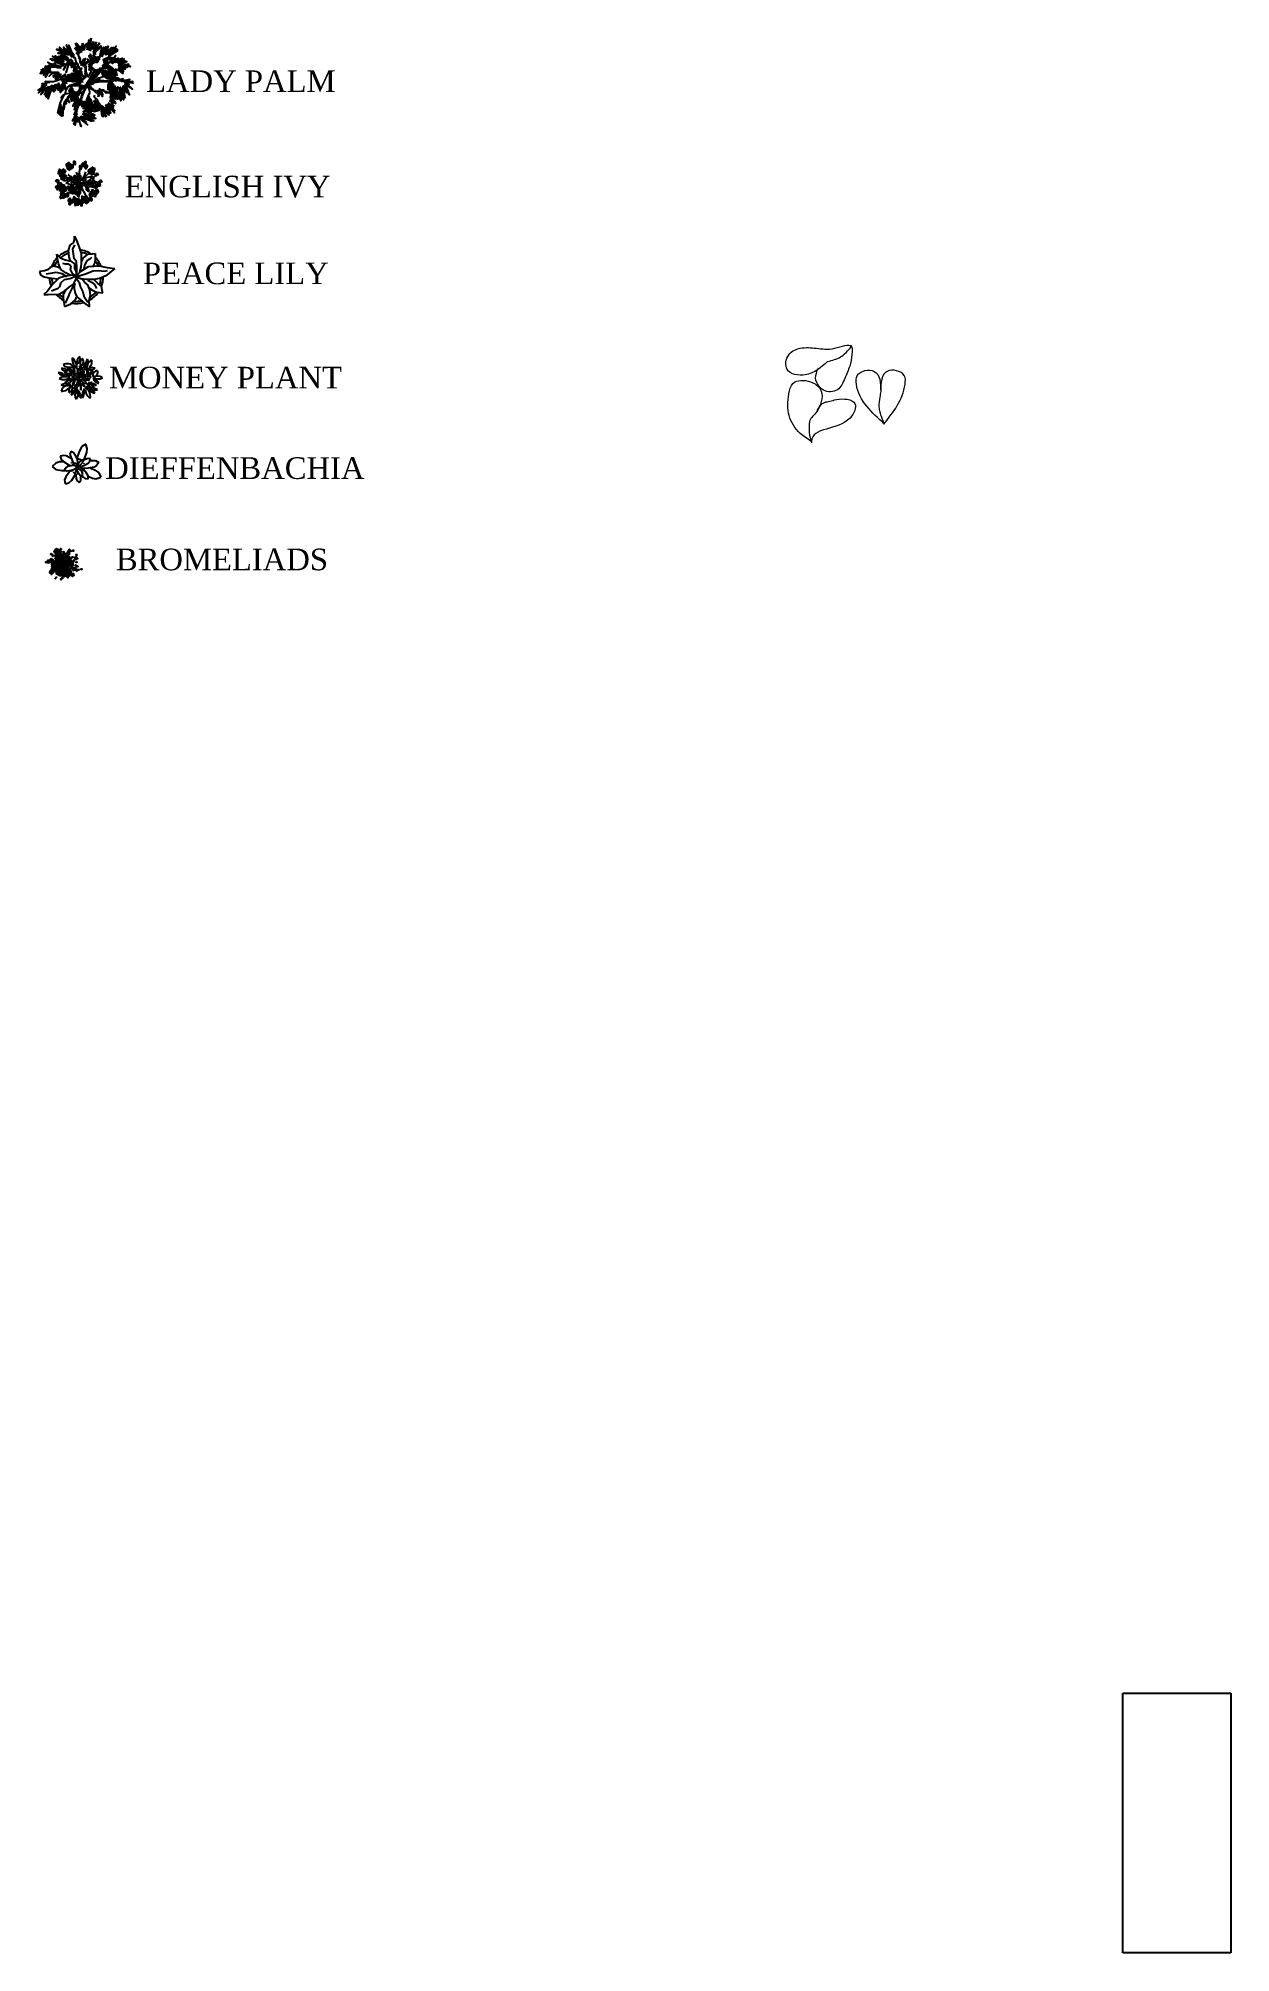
# Model space of a CAD drawing. Header units: inches. Extents: x 327481 to 195042051, y -335014 to 44773228.
# Drawn here: x 368447 to 368778, y -330750 to -330219 of the extents above; entities that cross this region are included whole.
import ezdxf

# ---------------------------------------------------------------- set-up
doc = ezdxf.new("R2010")
doc.units = ezdxf.units.IN
doc.header["$MEASUREMENT"] = 0
for name, color, linetype in [('CAY', 94, 'Continuous'), ('LANDSCAPE', 102, 'Continuous'), ('SITE', 85, 'Continuous'), ('TREE', 3, 'Continuous')]:
    doc.layers.add(name, color=color, linetype=linetype)
doc.layers.add('TEXT', color=7, linetype='Continuous', lineweight=0)
doc.styles.add('ATT', font='romans.shx')
doc.styles.get("Standard").update_dxf_attribs({"font": 'times.ttf', "height": 12})

msp = doc.modelspace()

# ---------------------------------------------------------------- texts
at = {"layer": 'TEXT', "linetype": 'ByBlock', "lineweight": 30, "char_height": 6, "width": 357.74515, "attachment_point": 2}
for s, insert in [('LADY PALM', (368503.216, -330228.201)), ('ENGLISH IVY', (368499.546, -330257.43)), ('PEACE LILY', (368501.818, -330281.518)), ('MONEY PLANT', (368498.952, -330310.434)), ('DIEFFENBACHIA', (368501.562, -330335.552)), ('BROMELIADS', (368497.97, -330360.899))]:
    msp.add_mtext(s, dxfattribs=dict(at, insert=insert))

# ---------------------------------------------------------------- blocks, each defined once
blk = doc.blocks.new('A1')
at = {"layer": 'SITE'}
for p, q in [((1117.2, 96.1), (1103, 112.6)), ((1103, 112.6), (1117.3, 98.5)), ((1119.8, 99.9), (1105.3, 125.5)), ((1105.3, 125.5), (1115.2, 110.5)), ((1117.3, 98.5), (1106, 115.3)), ((1106, 115.3), (1119.8, 99.9)), ((1115.2, 110.5), (1106.1, 127.2)), ((1106.1, 127.2), (1119.3, 106.9)), ((1119.3, 106.9), (1109.6, 125.3)), ((1109.6, 125.3), (1123.7, 100)), ((1123.7, 100), (1115.9, 119.3)), ((1115.9, 119.3), (1123.5, 103.4)), ((1123.5, 103.4), (1121.7, 114)), ((1121.7, 114), (1125.4, 104.3)), ((1123.8, 115.9), (1124.2, 122)), ((1125.4, 104.3), (1123.8, 115.9)), ((1124.2, 122), (1128.4, 105.8)), ((1127.9, 112), (1126, 126.4)), ((1126, 126.4), (1131.1, 113.2)), ((1128.4, 105.8), (1127.9, 112)), ((1130.2, 105.9), (1131.7, 120.1)), ((1131.1, 113.2), (1130.2, 105.9)), ((1131.7, 120.1), (1134.1, 115.2)), ((1134.1, 115.2), (1135.8, 126.1)), ((1135.8, 126.1), (1136.9, 115.5)), ((1136.9, 115.5), (1140.5, 127.3)), ((1140.5, 127.3), (1138.5, 113.5)), ((1138.5, 113.5), (1138.7, 107.6)), ((1138.7, 107.6), (1144.8, 136.9)), ((1144.8, 136.9), (1140.8, 109.2)), ((1140.8, 109.2), (1147.3, 135.1)), ((1141.8, 107.9), (1150.1, 140.6)), ((1147.3, 135.1), (1141.8, 107.9)), ((1150.1, 140.6), (1145, 106)), ((1145, 106), (1151.4, 126)), ((1147.5, 103.8), (1157.6, 131.4)), ((1151.4, 126), (1147.5, 103.8)), ((1157.6, 131.4), (1152.6, 108.1)), ((1152.6, 108.1), (1161.9, 126.9)), ((1165.5, 130.7), (1154.3, 109.7)), ((1154.3, 109.7), (1164.3, 123.8)), ((1179.5, 120.1), (1155.7, 96.1)), ((1155.7, 96.1), (1179.7, 116.8)), ((1156, 100.9), (1174.6, 127.2)), ((1174.6, 127.2), (1157, 99)), ((1157, 99), (1179.5, 120.1)), ((1179.7, 116.8), (1157.5, 95.2)), ((1163.3, 113.2), (1158.7, 108)), ((1164.3, 123.8), (1160.5, 115.4)), ((1160.5, 115.4), (1160.5, 113)), ((1160.5, 113), (1163.3, 113.2)), ((1161.9, 126.9), (1165.5, 130.7)), ((1117.1, 88.2), (1107.4, 98.6)), ((1107.4, 98.6), (1114.8, 94)), ((1114.8, 94), (1110, 99.8)), ((1110, 99.8), (1117.2, 96.1)), ((1119.9, 84.6), (1113.1, 89.4)), ((1113.1, 89.4), (1117.1, 88.2)), ((1120.8, 81), (1114.6, 85.3)), ((1114.6, 85.3), (1119.9, 84.6)), ((1119.6, 79.8), (1115.7, 82.1)), ((1115.7, 82.1), (1120.8, 81)), ((1116.7, 70.4), (1120.4, 72.3)), ((1122.1, 71.7), (1116.7, 70.4)), ((1117, 72.7), (1120, 74.1)), ((1120.4, 72.3), (1117, 72.7)), ((1120, 74.1), (1117.2, 76.6)), ((1117.2, 76.6), (1118.7, 76.5)), ((1118.6, 68), (1122.1, 71.7)), ((1123.4, 71.3), (1118.6, 68)), ((1118.7, 76.5), (1119.6, 79.8)), ((1156.5, 92.3), (1155, 90)), ((1155, 90), (1155.5, 88.7)), ((1155.5, 88.7), (1162.4, 90.3)), ((1158.7, 108), (1156, 100.9)), ((1164.2, 97.5), (1156.5, 92.3)), ((1157.5, 95.2), (1164.2, 97.5)), ((1181.6, -82.9), (1178.3, -52.1)), ((1184.4, -84.8), (1180, -51.3)), ((1180, -51.3), (1181.6, -82.9)), ((1180.3, -10.5), (1180.6, -4.7)), ((1180.6, -4.7), (1181.4, -9.7)), ((1181.4, -9.7), (1183.7, -4.7)), ((1193, -85.2), (1181.5, -54)), ((1181.5, -54), (1184.4, -84.8)), ((1183.7, -4.7), (1182.9, -8.8)), ((1182.9, -8.8), (1185.4, -6.3)), ((1183.7, -54.5), (1193, -85.2)), ((1187.5, -60.9), (1183.7, -54.5)), ((1185.4, -6.3), (1184.6, -9.6)), ((1184.6, -9.6), (1188.3, -8.9)), ((1188.3, -8.9), (1187.2, -10)), ((1187.2, -10), (1189.4, -12.8)), ((1189.4, -12.8), (1193.5, -11.1)), ((1193.5, -11.1), (1189.5, -14.5)), ((1189.5, -14.5), (1196.7, -12.1)), ((1206.3, -66.2), (1191.2, -49.5)), ((1191.2, -49.5), (1206.8, -74.4)), ((1196.7, -12.1), (1192.9, -16)), ((1192.9, -16), (1200.9, -13.5)), ((1218.6, -74.1), (1194.4, -48.8)), ((1194.4, -48.8), (1206.3, -66.2)), ((1200.9, -13.5), (1197.5, -16)), ((1197.5, -16), (1211.6, -14.7)), ((1216, -68.6), (1197.8, -47.5)), ((1197.8, -47.5), (1218.6, -74.1)), ((1199.6, -44.9), (1219, -67.7)), ((1204.3, -48.4), (1199.6, -44.9)), ((1219, -67.7), (1199.6, -47.5)), ((1199.6, -47.5), (1216, -68.6)), ((1231.4, -32.8), (1202.7, -28.3)), ((1202.7, -28.3), (1222.8, -34.1)), ((1203.4, -37.2), (1213.8, -47)), ((1208.6, -42.3), (1203.4, -37.2)), ((1211.6, -14.7), (1203.5, -17.6)), ((1203.5, -17.6), (1211, -17.4)), ((1211, -17.4), (1203.7, -20.8)), ((1203.7, -20.8), (1225.4, -19.8)), ((1214, -58.4), (1204.3, -48.4)), ((1219.8, -42.3), (1204.5, -35.7)), ((1204.5, -35.7), (1209.7, -39.1)), ((1225.7, -23.8), (1205, -25.3)), ((1205, -25.3), (1234.2, -29.5)), ((1215, -35.4), (1205.1, -32.4)), ((1205.1, -32.4), (1215.2, -38.2)), ((1225.4, -19.8), (1205.5, -22.4)), ((1205.5, -22.4), (1225.7, -23.8)), ((1222.8, -34.1), (1205.5, -30.3)), ((1205.5, -30.3), (1215, -35.4)), ((1215.9, -53.9), (1206.9, -48.4)), ((1206.9, -48.4), (1214, -58.4)), ((1213.8, -47), (1208.4, -46)), ((1208.4, -46), (1215.9, -53.9)), ((1222.2, -46.4), (1208.6, -42.3)), ((1209.7, -39.1), (1222.2, -46.4)), ((1210.9, -29.2), (1231.4, -32.8)), ((1235, -31.2), (1210.9, -29.2)), ((1215.2, -38.2), (1219.8, -42.3)), ((1234.2, -29.5), (1216.3, -28.1)), ((1216.3, -28.1), (1235, -31.2)), ((1188.9, -67.8), (1187.5, -60.9)), ((1190.4, -65.4), (1188.9, -67.8)), ((1192.3, -66.9), (1190.4, -65.4)), ((1206.8, -74.4), (1191.4, -56.2)), ((1191.4, -56.2), (1200.5, -75.1)), ((1201.4, -80.2), (1191.6, -58.5)), ((1191.6, -58.5), (1196.6, -75.1)), ((1196.6, -75.1), (1192.3, -66.9)), ((1200.5, -75.1), (1201.4, -80.2))]:
    blk.add_line(p, q, dxfattribs=at)
for points in [[(1088.9, 91.9), (1081.6, 107), (1085.3, 97.6), (1071.4, 114.7), (1086.4, 92.8), (1071.1, 110.6), (1083.9, 93.4), (1081.9, 93.4), (1059.4, 115.3), (1063.6, 109.6), (1077.3, 95.3), (1066.5, 103.5), (1073.3, 96.6), (1064.1, 105.2), (1055.7, 108.1), (1051.4, 108.7), (1064, 104.1), (1069.5, 97.5), (1064.2, 99), (1055, 98.4), (1063.6, 97.4), (1072, 94.8), (1074.2, 93), (1069.5, 94), (1065.2, 94.1), (1069.8, 92.9), (1084, 85.1), (1079.2, 85.6), (1072.5, 88.2), (1078.9, 84.6), (1084.3, 82.4), (1079.1, 83.7), (1077, 84.6), (1070, 87.7), (1064.8, 89.9), (1062.8, 91.7), (1064.7, 89), (1067.1, 87.9), (1077.1, 83.4), (1079.6, 81.8), (1079.6, 81.2), (1076.4, 81.4), (1073, 82.2), (1071.7, 82.1), (1078.7, 80), (1083.1, 79.3), (1088.3, 77.8), (1091.1, 79.7), (1094, 80.5)], [(1094.1, 80.8), (1083.4, 73.4), (1077.8, 64.1), (1071.1, 50.4), (1076.7, 60.2), (1080.7, 67.1), (1085, 72.6), (1090.7, 77.6), (1095.5, 78.1), (1093, 73.4), (1086.7, 66.2), (1081.5, 55.5), (1078.6, 42.8), (1082.9, 54.5), (1085.9, 64), (1091, 69.1), (1097.4, 76.1), (1095.3, 69.6), (1092.9, 66.5), (1098.4, 70.6), (1094.6, 65.6), (1093.1, 61.4), (1099.3, 69.1), (1101.4, 68.7), (1096.4, 60.8), (1093.8, 57.3), (1099.9, 62.9), (1102.4, 69.8), (1102.1, 60.5), (1100.6, 53.7), (1103.1, 60.4), (1103.9, 66.7), (1103.9, 69.4), (1104.7, 65.2), (1104.7, 58), (1105.6, 65.3), (1107.4, 72.9), (1106.9, 77.7), (1104.8, 85), (1101, 84.8), (1101.1, 92.8), (1098, 97.2), (1096.8, 97.4), (1087.4, 120), (1086, 121.3), (1086.1, 119.5), (1087.9, 114.2), (1092.1, 104.2), (1094.3, 96.4), (1095, 91.3), (1095.1, 87.6), (1092.7, 92.4), (1089.6, 99.9), (1086.7, 107.9), (1083.6, 113.7), (1079.5, 121.6), (1079.9, 118.5), (1080.7, 115.9), (1083, 111.9), (1085.8, 106.9), (1087.5, 102.6), (1089.9, 97.8), (1084.3, 105.2), (1081.8, 108.9), (1080.3, 110.6), (1080.8, 108.5), (1082.6, 105.9), (1086, 101.2), (1090.1, 95.4), (1093.5, 88.6), (1094.6, 86.2)], [(1165.5, 88.4), (1163, 72.8), (1164.1, 71.1), (1164.9, 75.9), (1167.5, 81.8), (1166, 74.3), (1167.2, 71.7), (1170.3, 74.4), (1169.8, 87.9), (1172, 78.8), (1173.5, 85.9), (1173.3, 78.9), (1179.8, 109.4), (1177.8, 93.1), (1182.2, 112.2), (1178.9, 89.9), (1187.2, 115.2), (1183.1, 96.4), (1182.1, 88.3), (1187.8, 99.5), (1193.4, 116), (1189.5, 99), (1199.2, 118.1), (1193.6, 102.2), (1198.8, 107.1), (1193.7, 100.6), (1190.9, 94.9), (1198.2, 104.7), (1208.3, 114.5), (1199, 104), (1192.2, 92.9), (1202.3, 103), (1208.1, 108.1), (1214.3, 113.8), (1204.4, 103), (1197.3, 94.7), (1209.8, 106.7), (1221.6, 118.1), (1208.2, 103.8), (1200.4, 94.6), (1219.2, 113.2), (1206.8, 100), (1223.3, 111.5), (1213.1, 103.5), (1200.1, 95.3), (1225.6, 108.1), (1204.4, 94.7), (1226.1, 104.4), (1199.9, 88.5), (1200.8, 86), (1209.3, 85.3), (1217.2, 84), (1202.5, 84.2), (1195.3, 83.3), (1184.9, 78.7), (1201.8, 81), (1207.2, 80.3), (1187.8, 76.8), (1185.8, 75.6), (1197.2, 74.2), (1188.6, 74), (1186.5, 71.2), (1198.6, 70.3), (1186.9, 69.6)], [(1102.4, 34.7), (1104, 26), (1104.5, 19.6), (1103, 25.1), (1101.2, 35.9), (1100.3, 33.4), (1102, 23.1), (1101.2, 16.3), (1100, 24.1), (1098.8, 36), (1098.7, 39.4), (1097.8, 27.8), (1098.8, 23), (1098.2, 15.9), (1097.7, 24.7), (1097.2, 38.5), (1095.6, 40.6), (1096.5, 32.8), (1096.4, 24.8), (1097, 16.5), (1095, 20), (1095.9, 25.2), (1095.3, 38), (1094.2, 28.6), (1094.1, 16.9), (1092.4, 26.7), (1094.5, 39.7), (1091.5, 37.1), (1088.5, 34.5), (1088, 28), (1087.5, 23.5), (1087.5, 37.3), (1084.2, 27.4), (1083.9, 35.9), (1082.1, 30), (1080.4, 28.4), (1080.4, 26.3), (1080, 31.6), (1078.9, 27.5), (1077.6, 25.5), (1075.6, 30.8), (1076.3, 33.9), (1075.6, 37.4), (1073.8, 31), (1069.3, 29.5), (1067.7, 27.3), (1066.4, 25.3), (1068.5, 31.4), (1071.6, 34.8), (1068, 32.4), (1064.9, 27.2), (1063.5, 23.2), (1062.8, 25.3), (1064.1, 30.6), (1064.2, 31.4), (1060, 30), (1057.7, 28.1), (1054.6, 24.8), (1051.3, 20.4), (1057.8, 30.6), (1061.3, 33.9), (1063.6, 37.7), (1057.7, 33.7), (1053.2, 30.5), (1050.9, 27.8), (1048.6, 23.5), (1050, 28.7), (1054, 33.7), (1059.9, 37.7), (1058.7, 38.1), (1051.5, 34.1), (1042.4, 29.1), (1047.3, 33.3), (1054.4, 37.5), (1057.8, 38.8), (1058.2, 40.8), (1048.7, 36.2), (1041.8, 32.4), (1047.4, 36.7), (1057.6, 41.3), (1055.7, 42.6), (1046.6, 42.5), (1038.8, 40.1), (1029.7, 32.5), (1037.8, 40), (1049, 43.1), (1036.1, 42.8), (1028.5, 42), (1023.6, 36), (1020, 29.3), (1022.8, 36.4), (1027.2, 41.8), (1021.8, 41.3), (1013.6, 35), (1021.2, 41.5), (1011.9, 40.3), (1004.4, 40.2), (1026.6, 43.9), (1006.4, 42.7), (1007.6, 44.2), (1024.3, 44.7), (1013.9, 45.5), (1033.7, 47.1), (1007.3, 49.8), (1032.9, 49.1), (1033.4, 50.2), (1012.1, 53.3), (1029.2, 51.9), (1026, 53), (1024.4, 54.2), (1031.3, 53.3), (1034, 54.7), (1028, 55.4), (1021.8, 57.5), (1018.1, 58.3), (1025.7, 57.4), (1030.7, 57.1), (1033.8, 57.1), (1026.5, 59), (1019.3, 60.9), (1024.9, 60.6), (1029.3, 59.8), (1036.3, 58.7), (1045.4, 58.4), (1053.9, 57.2), (1060.1, 56.6), (1063.6, 55.7), (1051.6, 58.8), (1043.3, 60.3), (1034.6, 61.1), (1028, 62.9), (1036.1, 62.1), (1043, 61.7), (1048.9, 62), (1040.6, 63.1), (1034.2, 66.5), (1026.7, 72.5), (1033.3, 68.3), (1037.4, 67.2), (1042.1, 66.1), (1046.5, 65.6), (1054.8, 62.7), (1061.7, 61.2), (1072.4, 62.7), (1059.6, 67.3), (1052.5, 70.2), (1047.9, 68.9), (1043.3, 67.3), (1047.3, 71.2), (1055.3, 71.4), (1059.3, 70.9), (1052.2, 73.7), (1045.8, 76.5), (1038.2, 78.4), (1046.9, 77), (1058.1, 71.9), (1073.5, 63.4)], [(1079.2, 64.4), (1065.4, 70.4), (1055.8, 74.9), (1038.5, 81.1), (1032.7, 80.4), (1040, 82.1), (1048.8, 79), (1059.3, 74.8), (1066.8, 72.2), (1060, 77.5), (1049.5, 83.1), (1040.1, 89.7), (1047.1, 86), (1055.3, 81.2), (1065.8, 77.1), (1072.5, 74.2), (1070.9, 76.6), (1062.6, 80.7), (1054.5, 84.1), (1047, 90.4), (1052.8, 87), (1061, 83.4), (1067.9, 81.4), (1064.3, 84.9), (1056.9, 88.3), (1070.4, 82.5), (1076.1, 80.4), (1083.5, 76.1), (1085.6, 73.3), (1088.1, 68.8), (1094.3, 60.6), (1102, 53.9)], [(1102.2, 53.9), (1104.2, 51.7), (1105.9, 48), (1107, 45.8), (1107.2, 45.8), (1107.6, 46.3), (1107.9, 48.1), (1107.1, 50), (1107.5, 53.3), (1107.9, 56.6), (1107.3, 57.4), (1107.3, 59.3), (1106.3, 60), (1106.6, 62.4), (1107.2, 63.9)], [(1107.3, 63.9), (1106.6, 66.4)], [(1122.7, 56.1), (1121.3, 54.4), (1120.7, 52.6), (1119.9, 51.1), (1118.6, 52), (1118.1, 55.1), (1117.4, 56.1), (1115.7, 57.2), (1116.1, 59.1), (1114.3, 61), (1112.8, 63.8), (1113.1, 65.8), (1112.1, 67.7), (1109.2, 70.3), (1107.8, 74.3)], [(1108.7, 57), (1108.2, 53.2), (1108.1, 51.6), (1108.9, 50.3), (1108.7, 48.7), (1108.7, 45.9), (1109.9, 43.7), (1111.7, 41.3), (1113.9, 38.3), (1116.9, 34.9), (1119.2, 31.1), (1120.4, 29.7), (1123, 26.1), (1124.2, 25), (1125.2, 24.5), (1128.7, 23.2), (1129.8, 23.1), (1130.2, 24.3), (1129.3, 27), (1127.6, 30.6), (1126, 32.2), (1122.2, 36.7), (1116, 43.1), (1112.9, 46.1), (1109.2, 48.9)], [(1108.6, 57), (1109.7, 58.5), (1109.9, 57.1), (1110.6, 54.7), (1110.6, 58.2), (1111.5, 58.3), (1112.3, 56.7), (1112.5, 58.5), (1112.8, 60.5), (1114.4, 57.8), (1115.1, 56.6), (1116.1, 54.4), (1117.3, 52.3), (1117.9, 50.3), (1119.7, 48.5), (1119.5, 46.4), (1120.9, 45.6), (1122, 45), (1122, 42.5), (1121.7, 38.8)], [(1123.3, 41.6), (1123.3, 45), (1122.2, 46.2), (1120.8, 47.5), (1120.7, 49.3), (1121.7, 51.1), (1123.1, 52.1), (1123.5, 54.1), (1123.8, 56.3)], [(1137.3, 69.4), (1136.4, 65.1), (1135.3, 70.5), (1133.5, 70.5), (1131.7, 63.1), (1132.1, 69.2), (1131.9, 71.8), (1129.8, 68.8), (1129.2, 63.8), (1128.1, 62), (1129.9, 72.7), (1132.3, 78.1), (1134, 83.1), (1128.9, 73.5), (1126, 62.9), (1124.5, 64.4), (1126.5, 74), (1129.9, 80.6), (1125.9, 75.8), (1122.1, 63.2), (1123.4, 71.3)], [(1123.2, 41.5), (1123.2, 39.7), (1123.6, 38.1), (1124.3, 36.2), (1127.2, 33.2), (1129, 30.4), (1130.9, 27.7), (1132.1, 28.1), (1134.5, 28.7), (1133.9, 30.7), (1134.1, 35.2), (1133.4, 40), (1134.3, 44.1), (1133.5, 46.6), (1134.1, 50.2), (1134.3, 53.9), (1132.1, 57.1), (1132.5, 59.5)], [(1140.6, 28), (1139.6, 32.2), (1138.5, 38), (1136.4, 42.2), (1136.1, 48.4), (1136.1, 55.8), (1136.9, 62)], [(1137.8, 69.7), (1137, 73.2), (1142, 71.7), (1138.1, 74.6)], [(1165.6, 88.7), (1162.3, 82.1), (1162.1, 75.4), (1162.4, 72.9), (1160.9, 85.9), (1160.6, 72.8), (1157.4, 84.8), (1158.6, 71.8), (1153.3, 83.5), (1147.3, 94.9), (1151.7, 83.4), (1157.7, 69.2), (1152.5, 74.4), (1149.4, 84), (1144, 90.1), (1147.6, 82), (1149.4, 76.6), (1152.4, 71), (1154.7, 67.1), (1145.9, 75.5), (1139.8, 81.1), (1142.6, 76.2), (1147.9, 72.2), (1152.2, 66.8), (1146.6, 69.3), (1152.1, 65.9), (1144.1, 65.6), (1152.2, 64.3), (1144.5, 61.6), (1152.1, 61.6), (1148.9, 59.8), (1143.3, 59.6), (1150.9, 58.6), (1146.3, 56.7), (1144.7, 55.4), (1151.6, 56.7), (1154.2, 56.1), (1147.5, 53.8), (1143.4, 50.4), (1149.8, 52.6), (1156.2, 54.6), (1152.5, 49.5), (1149.9, 45.3), (1146.3, 39), (1143.9, 34), (1141, 28)], [(1185.6, 68.8), (1193.1, 67.9), (1199.8, 67.4), (1188, 66.1), (1182.7, 62.7), (1193.6, 64.5), (1199.3, 63.2), (1205.9, 59.3), (1213.7, 53.1), (1201, 59.6), (1195.5, 59.7), (1184.9, 58.5), (1189.2, 58.6), (1195.5, 56.9), (1202.8, 54.2), (1211.4, 47), (1210.1, 46.2), (1198.4, 53.2), (1195.5, 54.7), (1182.6, 57.5), (1191.8, 54.3), (1182.6, 54.8), (1176.7, 54), (1174.2, 53.7), (1182.9, 51.7), (1185.9, 49.2), (1173.8, 52.5), (1177.5, 50.5), (1180.2, 47.1), (1172.3, 50.8), (1176.6, 46), (1176.7, 43.5), (1172.9, 48.3), (1169.6, 50.8), (1173.7, 42.4), (1173.1, 39.4), (1171, 45.2), (1168.3, 50.4), (1170, 41.6), (1169.5, 35.5), (1167.7, 45.6), (1163.6, 50), (1166.2, 43), (1166.3, 31.9), (1164.9, 42.5), (1161.4, 49.7), (1159.9, 52), (1157.3, 45.9), (1143.5, 20.9)], [(1199.6, 68.5), (1204.8, 75.4), (1204.6, 71), (1209.4, 79.8), (1211.7, 83.3), (1208.2, 75), (1206.8, 71.4), (1220.6, 91.3), (1208.3, 70.6), (1214.8, 77.3), (1221.9, 82.1), (1215.2, 76), (1210.4, 69.7), (1218.5, 76.9), (1227.7, 83.3), (1220, 76.7), (1212, 69.8), (1211.2, 68.7), (1218.7, 73.4), (1224.7, 76.4), (1234.5, 82.1), (1239.1, 84.1), (1232.2, 79), (1226.2, 75.9), (1219.8, 72.3), (1229.4, 73.7), (1241.3, 78.8), (1245.4, 81.7), (1236.4, 74.4), (1226.5, 70.2), (1231.8, 70.5), (1240.6, 72.9), (1247.5, 75.8), (1229.2, 67.1), (1235.5, 67), (1245.4, 70.8), (1252.3, 74), (1239.2, 66.5), (1230.2, 65.1), (1241.7, 63.7), (1249.1, 65.3), (1257.7, 66.1), (1246, 63.2), (1229, 62.7), (1235.5, 61.7), (1238.2, 61.3), (1242.4, 61.6), (1249, 62.7), (1256.6, 64.5), (1258.7, 64.4), (1253.6, 63.3), (1248.5, 61.9), (1242, 61), (1249.9, 61), (1255.2, 60.5), (1260.9, 59.8), (1262.7, 59.6), (1254.4, 59.8), (1247.5, 60.3), (1241.6, 60.1), (1247.3, 59.3), (1253.2, 58.3), (1245.1, 59), (1241.2, 59.3), (1246.7, 58), (1252.8, 56.8), (1246.2, 57.5), (1241.6, 58.1), (1236.4, 58.7), (1231.4, 58.7), (1230, 57.9), (1236.1, 57.7), (1240.6, 56.3), (1243.1, 55.2), (1246.2, 53.8), (1248.1, 52.5), (1244.1, 54), (1239.8, 54.7), (1236, 54.4), (1234.1, 54), (1238.3, 53.3), (1240.7, 52.7), (1243.5, 51.9), (1245.3, 50.9), (1240.8, 52.2), (1237.2, 52.7), (1232.4, 53.1), (1229.2, 53.3), (1228.4, 53), (1231.8, 52.4), (1235.3, 50.8), (1237.1, 49.9), (1238.4, 48.7), (1240, 48.1)], [(1125.4, 14.5), (1117, 20.4), (1107.6, 23.6), (1096.4, 25), (1084.9, 24.9), (1079.8, 24.9), (1067.8, 24), (1060.7, 21.3), (1052.4, 18.9), (1042.7, 16.3), (1033, 16.2), (1030, 15.7), (1019.1, 17), (1030.2, 14), (1025.8, 12.8), (1015.8, 10.4), (1009.4, 10.4), (1016.7, 9.3), (1008.3, 3.5), (1018.1, 8.5), (1017.1, 5.8), (1007, -1), (1022.8, 7), (1013.9, 0.7), (998.9, -8.3), (1017.1, 0.3), (1010.4, -4.4), (999.6, -16), (1010.2, -7.5), (1019.3, -2.1), (1027.7, 2), (1019.9, -4), (1012.5, -11.2), (1005.8, -20.5), (1015, -9.8), (1023.3, -3.8), (1031.7, 1.7), (1024.9, -4.9), (1020.1, -12.8), (1017, -20.8), (1025.6, -6.2), (1037.6, 5.7), (1028.2, -6.1), (1020.1, -25.7), (1028, -9.3), (1039.7, 5.2), (1027.8, -12.8), (1022.1, -28.2), (1030, -11.6), (1039.7, 1.6), (1031.1, -16.6), (1026.9, -32.4), (1032.8, -16.6), (1041.3, 2.3), (1046.4, 7.6), (1042.6, 0.8), (1041.9, -4.6), (1042, -11.2), (1043.7, -0.4), (1047.6, 7.2), (1045.6, -0.6), (1043.1, -12.4), (1046.9, 0.3), (1049.4, 8.5), (1048.2, -1.6), (1046.9, -9), (1049.2, 0), (1051.9, 8.2), (1050.8, -2.5), (1056.3, 5.9), (1058.2, 12.3), (1058.6, 7.3), (1055, -6.6), (1059.3, 4.5), (1060.2, 2.9), (1058.3, -9.1), (1061.9, 1.6), (1062.2, -6.4), (1062.1, -14.9), (1064.9, 3), (1065.3, -10.8), (1066.8, 8.3), (1067.9, 3.9), (1067, -8.9), (1069, 0.6), (1068, 11.5), (1070.5, 2.1), (1068.3, -8.5), (1072.1, 1.7), (1070.6, 13.3), (1074.1, 4.2), (1075.6, -6.2), (1076.2, 5.2), (1069.4, 16.2), (1067.8, 19.8), (1068.2, 21.8), (1070.9, 23.2), (1083.1, 24.1), (1093.7, 24), (1105.6, 22.6), (1113.1, 19.8), (1117.9, 17.3), (1119.8, 15.4), (1119.7, 14.5), (1115.6, 15.9), (1107.8, 18.3), (1099.5, 19.5), (1091.7, 20), (1084.5, 19.9), (1072.9, 18.1), (1071.5, 17.2)], [(1073.9, 12.5), (1072.1, 15.2), (1072.8, 16), (1080.6, 12.5), (1074.4, 16.6), (1078.7, 17.8), (1086.5, 19), (1092.8, 18.4), (1099.8, 18), (1104.6, 18), (1111.4, 16), (1114.8, 14.9), (1116.9, 14), (1118.9, 13.1), (1110.7, 12), (1102.3, 9), (1093.5, 6.5), (1088.2, 5.2), (1082.7, 1.2), (1077.8, -7.1), (1076.7, -12.9), (1075.4, -19.9), (1069.1, -23.2), (1064.5, -30), (1068.3, -26.7), (1074.9, -20.7), (1070, -26.4), (1065.2, -34.7), (1061, -46.3), (1055.2, -72.7), (1061.8, -46.9), (1058.9, -65.8), (1057.7, -75.9), (1062.8, -48.2), (1061.6, -62.8), (1060.3, -78.2), (1063.9, -52.6), (1063.1, -66.3), (1062.2, -80.7), (1065.1, -58.9), (1064.8, -66), (1064, -80.3), (1067.6, -57), (1066, -82.3), (1068.3, -58.8), (1068.7, -74.1), (1068.9, -81.2), (1071.8, -51), (1075, -40.6), (1071.7, -63.4), (1077.3, -38.1), (1079.9, -33.3), (1078.5, -47), (1082.5, -29.9), (1083.4, -34.6), (1084.8, -39.5), (1088.6, -43.4), (1085.5, -35.7), (1083.8, -27), (1086.4, -26.1), (1090.9, -29), (1094.2, -39), (1093.2, -28.1), (1086.9, -24.2), (1088.3, -22.1), (1092.4, -23.5), (1090.4, -21), (1091.6, -18.3), (1086.7, -17.1), (1082, -18), (1076.2, -19.5), (1077.8, -12.9), (1079.1, -7.4), (1082, -2.1), (1084.7, 2.1), (1090.1, 4.9), (1100.9, 7.7), (1106.9, 9.5), (1114.9, 11.3), (1119.1, 12.2), (1120.2, 11.4), (1115.9, 7.4), (1114.2, 5.8)], [(1100.4, -21.2), (1097.3, -24.2), (1096.4, -33.7), (1095.6, -22.5), (1100.3, -17), (1101.2, -12.9), (1096.8, -17.6), (1093.4, -25), (1095.3, -18.3), (1100.1, -11.5), (1099.4, -10.2), (1096.2, -14.4), (1094.3, -18), (1092.4, -22.8), (1093.7, -16), (1097.8, -9.4), (1092.9, -11.9), (1088.3, -16.8), (1092, -11), (1097.7, -5.4), (1098, -4.6), (1093.8, -7.8), (1088.6, -12.9), (1091.4, -7.5), (1097.1, -3.4), (1091.9, -4.5), (1088.2, -7.6), (1086, -10), (1090.3, -4), (1095.3, -1.3), (1091.9, -1.1), (1094.9, 1.3), (1090.4, 2), (1093.8, 4.1), (1100.5, 5.2), (1104.6, 5.1), (1109.9, 5.1), (1116.2, 5.6), (1121.4, 6.2), (1126.5, 5.2)], [(1116.6, -1.9), (1123.2, 1.9), (1129, 4.5), (1136.6, 8.5), (1140.6, 10.2), (1133.9, 5.1), (1124, -5), (1118.7, -9.8), (1114.9, -15), (1111.4, -20.9), (1108.7, -28.4), (1105.5, -37.4), (1097.6, -54.2), (1106.2, -38.1), (1103.2, -59.8), (1102.8, -64), (1106.4, -46.1), (1108.4, -35.9), (1107.1, -48.9), (1105, -62.2), (1108.5, -48.1), (1109.7, -41), (1112.1, -27.6), (1110.1, -44.5), (1107.8, -58), (1108.6, -56.9), (1111.9, -42.8), (1113.8, -31.7), (1111.3, -51.5), (1109.8, -55.9), (1114.1, -43.8), (1114.1, -44.8), (1114.6, -42.1)], [(1126.3, 13.5), (1125.7, 16.8), (1122.4, 20.9), (1118.4, 26.7), (1106.5, 34), (1100, 36.9)], [(1102.6, 45.3), (1107.6, 42.6), (1109.9, 39.6), (1114.1, 35.2), (1118.4, 29.3), (1121.3, 26.6), (1122.1, 24.6), (1113.8, 30.7), (1107.9, 34.3), (1102.8, 36), (1108.2, 34.8), (1104.3, 41.7), (1100.1, 46.9), (1100.3, 48), (1101.5, 53.7)], [(1123.1, 3.5), (1120, 3.5), (1118.7, 1.9), (1120.5, -2.5), (1120.2, -8.3), (1119.6, -17), (1119.2, -9.9), (1118.8, -3.1), (1117.2, -0.4), (1115.9, -8), (1115.2, -22.4), (1115.2, -10.2), (1112.8, -19.2), (1110.9, -27.7), (1111.2, -18.5), (1114.2, -9.7), (1110.5, -18.9), (1109.6, -26.3), (1107.9, -37.4), (1107.3, -34.8), (1109, -25), (1110, -16.7), (1107.6, -22.1), (1107.1, -26.4), (1104.4, -34.5), (1102.8, -40.8), (1103.3, -33.7), (1105.9, -25.7), (1109.3, -13.5), (1104.7, -24), (1102.2, -30.7), (1102, -36.9), (1101.2, -32.2), (1104.5, -20)], [(1107.1, 32), (1110.6, 27.9), (1112.7, 23.7), (1116.1, 21.1)], [(1109.2, 49.8), (1111.4, 48.4), (1113.9, 46.5), (1115.5, 45.1), (1117.9, 43.1), (1118.8, 42), (1121.8, 39)], [(1119.2, 18.3), (1115.4, 26), (1109.6, 30.9)], [(1143.9, 9.8), (1135.4, 2.8), (1132.3, -2.8), (1129.1, -7.5), (1123.8, -18.8), (1121.8, -25.8), (1120.5, -31.7), (1118.4, -39.3)], [(1146, 7.4), (1140.7, 5.5), (1136.4, 0.6), (1132.7, -6.7), (1129.6, -12.7), (1126.9, -19.6), (1124.2, -26.8), (1122.2, -32.6), (1121.5, -36.4), (1120.9, -40.1)], [(1135.5, 2.5), (1139.5, 0.7), (1144.7, -2.1), (1149.3, -3), (1154.4, -6.5), (1160.2, -11), (1164.7, -15.5)], [(1141.8, 11), (1142.7, 8.4), (1142.1, 2.8), (1143.2, -1.6), (1144.5, -7.1), (1146.1, -13), (1145.5, -17.3), (1141.2, -25.2), (1139.5, -29.6), (1138.1, -32.8), (1137.5, -36.3), (1137.1, -39.9), (1136.3, -43.2), (1138.3, -36), (1140.9, -29.2), (1143.5, -25.6), (1142.4, -29.7), (1140.4, -35.6), (1139.1, -42.7), (1137.5, -48.4), (1136.1, -52.8), (1136.4, -54.9), (1140.4, -40.9), (1142.2, -34.5), (1142.3, -39.1), (1143.7, -45), (1143.7, -52.3), (1144.4, -56.5), (1144.8, -41.2), (1144.9, -27.4), (1145.8, -40.3), (1146.4, -65.6), (1146.9, -31.7), (1149.5, -43.7), (1151.1, -57.5), (1151.8, -69), (1152.1, -54.1), (1155.4, -62.3), (1152.1, -45.7), (1148.9, -33.4), (1154.2, -48.9), (1156.7, -52.9), (1162.4, -69), (1156.9, -50.2), (1159.7, -55.8), (1162.9, -60.6), (1166.5, -67.9), (1162.8, -58.9), (1169.1, -66.8), (1159.8, -53.5), (1159.3, -50.7), (1163.7, -55.3), (1168.2, -60.9), (1172.9, -66), (1165.4, -56.3), (1163.3, -51.6), (1161.2, -44.6), (1159.1, -38.1), (1161.1, -42.2), (1166.4, -48.6), (1170.7, -53.5), (1176.8, -62.5), (1169.3, -49.6), (1173.6, -54.3), (1181.7, -60.4), (1173.9, -53.4), (1166.8, -44.9), (1162.1, -36.6), (1165.2, -39), (1170.4, -44.1), (1177.1, -50.8), (1170.8, -42.6), (1169.3, -37), (1165.6, -33), (1160.8, -29.1), (1159.4, -26.9), (1160.7, -22.3)], [(1159.8, 46.5), (1149.6, 28.1), (1137, 10.1), (1150.4, 26.8), (1158.4, 34.4), (1165.5, 40.3)], [(1156.9, 7.9), (1155.4, 9), (1153.9, 9.7), (1152, 10.3), (1147.9, 9.9), (1144.6, 10.1), (1141.3, 10.3), (1140.8, 9.1), (1139.8, 6.9), (1141.8, 6.1), (1145.2, 3.2), (1149.4, 0.8), (1152.1, -2.4), (1154.6, -3.4), (1157.1, -6), (1159.8, -8.5), (1163.7, -8.7), (1165.4, -10.5)], [(1165.5, 37.5), (1160, 32.4), (1155.2, 28.7), (1151.3, 24.3), (1147.6, 19.5), (1145, 14.9), (1144.1, 10.5), (1147.4, 14.6), (1154.1, 21), (1158.3, 26), (1163.4, 30.8)], [(1146.5, 8.8), (1155.8, 15), (1162, 16.2), (1167.5, 18), (1179.8, 19.7), (1187.1, 19.7), (1193.1, 19.1), (1200.9, 19)], [(1165.7, 31.6), (1160.2, 26.4), (1156, 21.6), (1150, 15.5), (1147.1, 12.2), (1154, 17), (1166.5, 23.6), (1172.6, 27.3), (1178.8, 29.4), (1185.4, 31), (1193.4, 31.4), (1202.9, 31.9), (1221.2, 34.5), (1203.4, 31), (1225, 27.6), (1229.2, 26.7), (1211, 28.5), (1200.6, 29.5), (1213.4, 27), (1226.8, 25.1), (1212.3, 25.9), (1205.1, 26.8), (1191.6, 28.4), (1208.4, 25.4), (1221.9, 23.7), (1220.7, 23.3), (1206.2, 24.2), (1195.1, 25.6), (1214.7, 22.2), (1219.4, 22.4), (1206.5, 21.7), (1207.5, 21.4), (1204.7, 21.8)], [(1147.9, 10.3), (1153, 14.1), (1162.2, 19.5), (1169.3, 23), (1173.4, 25.2), (1174.3, 24), (1173.1, 19.1)], [(1148.2, 6.2), (1151.6, 10.6), (1157.6, 13.3), (1165.7, 14.8), (1172.3, 16), (1179.6, 16.5), (1187.4, 17), (1193.5, 17.3), (1197.2, 16.8), (1201, 16.3)], [(1185.7, 49.5), (1183.6, 46), (1181.4, 41), (1184.5, 45.8), (1186.8, 48.5), (1188.7, 48.6), (1186.8, 46.9), (1184.2, 42.5), (1182.5, 34.9), (1184.6, 41.2), (1186.2, 44.3), (1189.5, 47.4), (1191.5, 47.4), (1189.3, 45.9), (1186.7, 41), (1185.2, 34.5), (1185.5, 31.7), (1187.2, 39.4), (1188.9, 42.5), (1191, 46.3), (1192.8, 48), (1190.7, 43.2), (1189.3, 34.8), (1189.4, 31), (1190.4, 37.5), (1191.9, 43.5), (1194, 46.9), (1193.3, 42), (1192.6, 36.1), (1192, 31.1), (1191.9, 28.5), (1193.4, 34.9), (1194, 39.1), (1194.7, 42.8), (1195.5, 46.2), (1196.3, 46), (1195.4, 38.4), (1194.8, 35), (1194, 28.2), (1195.8, 35), (1197, 40.6), (1197.9, 46.3), (1197.6, 39.2), (1199.1, 44.7), (1200.3, 46.5), (1200.4, 45.8)], [(1213, 48.3), (1212.4, 44.3), (1211.7, 38.7), (1211.1, 31.3), (1210.5, 38.1), (1211.1, 44.4), (1212, 49), (1210.4, 42.5), (1209.3, 35.1), (1208.2, 29.6), (1208.8, 38.1), (1209.3, 42.3), (1209.9, 45.9), (1210.4, 49.7), (1208.1, 38.7), (1207.4, 33.1), (1207.2, 29.1), (1207.9, 43), (1208, 45), (1206.4, 36.5), (1205.8, 30.1), (1205.9, 39.7), (1206.3, 43), (1206, 44), (1205.3, 44.1), (1204.4, 39.9), (1203.8, 33.3), (1204.3, 30.1), (1203.5, 40.7), (1203.2, 44.2), (1202.5, 37), (1201.2, 29.8), (1201.6, 35.7), (1201.8, 44.6), (1200.1, 39.1), (1198.7, 35.3), (1198, 29.2), (1197.8, 36.7), (1198.9, 41.4), (1200.3, 45.6)], [(1200.9, 19), (1205.3, 18.6), (1208.7, 18), (1212.7, 16.8), (1216.9, 20.4), (1219.3, 22.1), (1221.7, 23.8), (1227.4, 24.1), (1231.3, 23.6), (1226.6, 23), (1222.9, 21.7), (1220.1, 18.8), (1224.2, 19.8), (1229.2, 20.7), (1232.4, 22.3), (1235.7, 23.1), (1242.3, 24.5), (1234.2, 21.3), (1229.6, 19.4), (1240.2, 20.1), (1248.7, 21), (1256.3, 22.1), (1261.5, 22.9), (1247.6, 19.7), (1244.6, 19.3), (1237.5, 17.4), (1245.8, 17.4), (1253.8, 18.2), (1262, 16.9), (1269.7, 16.7), (1257.2, 15.5), (1250.4, 16.4), (1255.2, 15.1), (1264, 14.5), (1269.7, 13.3), (1270.8, 11.9), (1263.5, 12.8), (1250.8, 13.9), (1246.6, 13.6), (1249.7, 12.5), (1254.6, 10.4), (1259.5, 8.4), (1252.3, 10), (1248.7, 10.9), (1258, 3.6), (1264.1, -0.6), (1269.2, -5.4), (1261.9, -0.5), (1251.8, 5.9), (1246.8, 9.4), (1249.5, 3.2), (1253.3, -4.2), (1257.3, -15.7), (1259.8, -21.5), (1252.8, -8.3), (1247.7, 2.2), (1244.9, 4), (1248.3, -2.8), (1252.6, -12.5), (1253.4, -15.5), (1243.3, 4.4), (1244.6, -2.9), (1245, -7.6), (1245.3, -17.2), (1246.5, -30.2), (1243.3, -7.1), (1242.2, 3.8), (1241.8, -5.5), (1243, -12.3), (1243.4, -35.2), (1242, -14.4), (1239.5, -4.2), (1239.2, -10.8), (1239.7, -26.9), (1237.5, -8.4), (1236.9, -17.4), (1236.1, -31.9), (1235.6, -38.7), (1235.3, -22.4), (1235.7, -9.2), (1234.4, 0.3), (1234.4, -6.1), (1234.8, -16.4), (1233.3, -31.3), (1232.2, -15.9), (1231, -1), (1230.3, -9.2), (1230.8, -15.2), (1231, -21.4), (1230.1, -32.9), (1228.6, -20.9), (1227.6, -13.3), (1227.2, -20), (1227.3, -27.4), (1226.6, -33.4), (1224.8, -17.9), (1224.9, -6.6), (1226.9, 1.5), (1223.6, -1.3), (1221.2, -4.7), (1220.7, -9.3), (1220.1, -13.9), (1218, -25.2), (1217, -29.1), (1217.8, -14.4), (1218.7, -7.1), (1216.5, -13.2), (1213.8, -21.5), (1214.1, -14.9), (1216, -7.3), (1218.3, -0.2), (1218.8, 3.7), (1216, -1.4), (1212.5, -11.3), (1208.6, -21.6), (1211.5, -9.7), (1213, -1), (1214, 9.2), (1212.1, 3.1), (1211.1, -4.9), (1210.3, -11), (1208, -18.4), (1210.3, -5.3), (1212.6, 9.6), (1209.7, 2.1), (1208.7, -6.4), (1207.8, -13.9), (1208.2, 1.3), (1210.1, 9), (1210.3, 12.9), (1206.4, -0.9), (1205.7, -9), (1204.9, -15), (1205.8, 4.1), (1208.1, 12.7), (1204.9, 6.9), (1204.3, 2), (1203.1, -7.4), (1202.9, 1), (1204.1, 10.2), (1206.3, 14.8), (1203, 11.3), (1200.6, 5.7), (1199.9, 0.4), (1199, -6.9), (1199, 6.9), (1200.5, 11.1), (1204, 15.6), (1204.8, 16.5), (1201, 16.3)], [(1239.9, 48.2), (1243, 45.6), (1238.3, 48.4), (1233.1, 51.2), (1228, 52.3), (1232.1, 50.4), (1237.9, 45.8), (1240.6, 42.8), (1242.3, 40.3), (1237.2, 45.2), (1233, 48.5), (1227.1, 51.2), (1231.6, 48.3), (1239.1, 42), (1241.2, 39.5), (1236.1, 43.4), (1231.2, 47.7), (1226.8, 50.1), (1224.7, 50.6), (1226.2, 49.2), (1221, 51.5), (1219.4, 51.7), (1219.3, 50.9), (1220.3, 49.8), (1221.3, 48.4), (1222.4, 43.7), (1223.9, 34), (1221.8, 43.5), (1218.9, 50.4), (1220.3, 44.7), (1221.8, 36.4), (1221.9, 34.5), (1220.9, 38.4), (1219.6, 44.7), (1217.9, 50.2), (1218, 45.5), (1219, 40.7), (1219.2, 36.9), (1219.6, 35), (1217.9, 38.9), (1217.2, 45.8), (1217, 49.9), (1216.2, 48.3), (1215.8, 44.7), (1215.2, 38.8), (1214.1, 31.4), (1214.3, 38.1), (1214.6, 45.1), (1215.2, 48.3)], [(1118.4, -39.3), (1117.4, -43.6), (1117.1, -47), (1117.1, -51.2), (1112.3, -54.1), (1110, -55.9), (1107.7, -57.7), (1105.8, -63.1), (1105.1, -67), (1107.1, -62.6), (1109.4, -59.5), (1113, -57.7), (1110.8, -61.3), (1108.5, -65.8), (1106.1, -68.4), (1104.3, -71.3), (1101.1, -77.2), (1106.5, -70.4), (1109.7, -66.5), (1105.9, -76.5), (1102.5, -84.4), (1099.3, -91.3), (1097, -96.1), (1104.2, -83.7), (1105.4, -80.9), (1109.2, -74.6), (1106.8, -82.7), (1103.8, -90.1), (1102.6, -98.3), (1100.5, -105.7), (1105.3, -94.1), (1106.5, -87.3), (1106.4, -92.3), (1104.4, -100.9), (1103.8, -106.7), (1104.8, -108.1), (1106.1, -100.9), (1108.8, -88.5), (1110.2, -84.5), (1110.4, -87.8), (1110.9, -93.1), (1111.5, -98.4), (1112, -91), (1112.2, -87.3), (1116.5, -98.3), (1118.7, -105.4), (1121.8, -111.6), (1119.3, -103.2), (1116.1, -91.8), (1114.2, -86), (1119.4, -90.3), (1125.3, -96.1), (1135.2, -103.3), (1139.9, -107.4), (1129.4, -96.8), (1120.9, -88.9), (1119.9, -85.7), (1125.5, -90.9), (1133.4, -97.8), (1136.1, -99.5), (1120, -84), (1126.6, -87.4), (1131, -89.2), (1140.1, -92.3), (1152.2, -97.1), (1131, -87.4), (1120.9, -83.2), (1129.9, -85.5), (1136, -88.6), (1157.9, -95.6), (1138.3, -88.2), (1129.4, -82.9), (1135.8, -84.5), (1151, -89.7), (1133.9, -82.2), (1142.8, -84.3), (1156.8, -87.8), (1163.5, -89.2), (1148, -84.2), (1135.2, -80.7), (1126.5, -76.7), (1132.6, -78.5), (1142.4, -82), (1157.1, -84.8), (1142.6, -79.3), (1128.7, -73.9), (1136.9, -75.5), (1142.4, -77.8), (1148.3, -79.8), (1159.5, -82.3), (1148.4, -77.3), (1141.6, -74.1), (1148, -75.8), (1155, -78), (1161, -79.1), (1146.8, -72.8), (1135.9, -69.7), (1127.6, -69.2), (1131.2, -66.8), (1135.1, -65.6), (1139.7, -66.4), (1144.3, -67.2), (1155.7, -68.4), (1159.7, -68.6), (1145.4, -65.1), (1138.2, -63.9), (1144.7, -63.5), (1153.4, -63.3), (1147, -61.7), (1139.1, -61.3), (1131.6, -61.5), (1127.8, -60.8), (1133.5, -59.6), (1144, -59.2), (1155, -58.4), (1142.7, -57.7), (1134, -56.7), (1123.9, -54.6), (1130.4, -54.5), (1138.3, -55.9), (1144.3, -57), (1152.1, -56.9), (1138.9, -55.3), (1123.9, -53.2), (1132, -52.6), (1140.4, -54.1), (1147.9, -55.4), (1133.2, -51.3), (1125.3, -50.9), (1121.5, -50), (1135.8, -50.3), (1143.7, -51.9), (1149.8, -53), (1131.2, -48.2), (1122.4, -47.9), (1128.8, -46.6), (1133.6, -47.4), (1143, -49.1), (1135, -46.4), (1125.9, -44.8), (1120.8, -45.6), (1125.1, -43.4), (1131.2, -42.8), (1136.5, -43.7), (1143.7, -45), (1130.6, -40.9), (1126, -41.1), (1120.7, -43.2), (1119.6, -43.7), (1120.9, -40.1)], [(1106.3, -13.8), (1102.7, -21.5), (1100.1, -28.9), (1098.7, -38.2), (1099.6, -27.8), (1102.6, -17.3), (1105.9, -10.6)], [(1170.2, -20.4), (1167.5, -17), (1172.4, -19.4), (1173.4, -18), (1168.7, -12.1), (1173.3, -16), (1175.4, -17.6), (1174.4, -14.1), (1170.8, -10.5), (1170, -8.5), (1177.4, -16.5), (1180.2, -21.7), (1183.1, -26.1), (1178.6, -16.2), (1172, -7.5), (1174.2, -7.2), (1180.5, -14.6), (1183.6, -21.4), (1182.3, -15.2), (1174.6, -4.5), (1180.3, -10.5)], [(1170.2, -20.9), (1173.4, -22.4), (1169.1, -25.5), (1173.9, -24.2)]]:
    blk.add_lwpolyline(points, dxfattribs=at)
blk = doc.blocks.new('A$C4E926DCA')
at = {"layer": 'CAY'}
for p, q in [((248, 416), (139, 427)), ((258, 302), (160, 348)), ((340, 351), (187, 268)), ((335, 355), (195, 472)), ((229, 355), (319, 359)), ((314, 348), (229, 355)), ((340, 359), (234, 446)), ((332, 336), (266, 185)), ((322, 329), (287, 230)), ((316, 348), (314, 348)), ((345, 438), (319, 510)), ((322, 333), (322, 329)), ((330, 348), (364, 495)), ((330, 333), (369, 283)), ((367, 291), (332, 333)), ((335, 348), (374, 563)), ((337, 344), (504, 491)), ((337, 348), (451, 355)), ((340, 344), (512, 344)), ((343, 359), (369, 495)), ((345, 344), (433, 450)), ((369, 283), (367, 291)), ((374, 563), (372, 552)), ((406, 340), (496, 264)), ((414, 333), (478, 264)), ((425, 412), (456, 514)), ((443, 423), (528, 442)), ((443, 344), (536, 404)), ((306, 257), (322, 181)), ((396, 272), (451, 166))]:
    blk.add_line(p, q, dxfattribs=at)
for centre, radius, start, end in [((209, 625), 44.2, 173.5101, 266.522), ((165, 587), 42.7, 352.1668, 89.9456), ((222, 582), 44.2, 173.5101, 266.522), ((178, 544), 42.7, 352.1668, 89.9456), ((236, 637), 44.2, 158.5101, 251.522), ((184, 612), 42.7, 337.1668, 74.9456), ((253, 595), 44.2, 168.5101, 261.522), ((206, 561), 42.7, 347.1668, 84.9456), ((283, 605), 44.2, 148.5101, 241.522), ((227, 589), 42.7, 327.1668, 64.9456), ((317, 652), 44.2, 143.5101, 236.522), ((260, 642), 42.7, 322.1668, 59.9456), ((409, 581), 44.2, 143.5101, 236.522), ((352, 571), 42.7, 322.1668, 59.9456), ((438, 608), 44.2, 118.5101, 211.522), ((382, 623), 42.7, 297.1668, 34.9456), ((473, 630), 44.2, 108.5101, 201.522), ((420, 654), 42.7, 287.1668, 24.9456), ((481, 579), 44.2, 98.5101, 191.522), ((433, 611), 42.7, 277.1668, 14.9456), ((490, 571), 44.2, 103.5101, 196.522), ((439, 599), 42.7, 282.1668, 19.9456), ((574, 541), 44.2, 98.5101, 191.522), ((527, 573), 42.7, 277.1668, 14.9456), ((30, 347), 42.7, 37.1668, 134.9456), ((35, 405), 44.2, 218.5101, 311.522), ((39, 266), 42.7, 52.1668, 149.9456), ((28, 323), 44.2, 233.5101, 326.522), ((69, 303), 42.7, 52.1668, 149.9456), ((59, 360), 44.2, 233.5101, 326.522), ((57, 464), 42.7, 17.1668, 114.9456), ((81, 517), 44.2, 198.5101, 291.522), ((72, 302), 42.7, 42.1668, 139.9456), ((72, 360), 44.2, 223.5101, 316.522), ((60, 505), 42.7, 2.1668, 99.9456), ((96, 550), 44.2, 183.5101, 276.522), ((94, 274), 42.7, 62.1668, 159.9456), ((73, 328), 44.2, 243.5101, 336.522), ((88, 426), 42.7, 27.1668, 124.9456), ((103, 482), 44.2, 208.5101, 301.522), ((80, 460), 42.7, 12.1668, 109.9456), ((109, 511), 44.2, 193.5101, 286.522), ((110, 387), 42.7, 47.1668, 144.9456), ((104, 444), 44.2, 228.5101, 321.522), ((122, 271), 42.7, 57.1668, 154.9456), ((106, 326), 44.2, 238.5101, 331.522), ((100, 477), 42.7, 7.1668, 104.9456), ((133, 524), 44.2, 188.5101, 281.522), ((123, 418), 42.7, 37.1668, 134.9456), ((127, 475), 44.2, 218.5101, 311.522), ((140, 396), 42.7, 52.1668, 149.9456), ((130, 453), 44.2, 233.5101, 326.522), ((148, 544), 44.2, 173.5101, 266.522), ((104, 506), 42.7, 352.1668, 89.9456), ((150, 249), 42.7, 77.1668, 174.9456), ((116, 297), 44.2, 258.5101, 351.522), ((141, 419), 42.7, 37.1668, 134.9456), ((145, 477), 44.2, 218.5101, 311.522), ((158, 550), 44.2, 178.5101, 271.522), ((117, 509), 42.7, 357.1668, 94.9456), ((156, 370), 42.7, 57.1668, 154.9456), ((141, 425), 44.2, 238.5101, 331.522), ((201, 254), 42.7, 82.1668, 179.9456), ((163, 298), 44.2, 263.5101, 356.522), ((216, 369), 42.7, 82.1668, 179.9456), ((179, 413), 44.2, 263.5101, 356.522), ((263, 252), 42.7, 87.1668, 184.9456), ((221, 292), 44.2, 268.5101, 1.522), ((243, 362), 42.7, 7.1668, 104.9456), ((275, 410), 44.2, 188.5101, 281.522), ((263, 307), 42.7, 37.1668, 134.9456), ((267, 364), 44.2, 218.5101, 311.522), ((281, 250), 42.7, 97.1668, 194.9456), ((233, 283), 44.2, 278.5101, 11.522), ((297, 247), 42.7, 107.1668, 204.9456), ((245, 271), 44.2, 288.5101, 21.522), ((324, 444), 44.2, 158.5101, 251.522), ((272, 419), 42.7, 337.1668, 74.9456), ((331, 258), 42.7, 97.1668, 194.9456), ((283, 291), 44.2, 278.5101, 11.522), ((345, 421), 44.2, 158.5101, 251.522), ((293, 396), 42.7, 337.1668, 74.9456), ((364, 288), 42.7, 137.1668, 234.9456), ((307, 283), 44.2, 318.5101, 51.522), ((390, 280), 42.7, 172.1668, 269.9456), ((346, 243), 44.2, 353.5101, 86.522), ((398, 423), 44.2, 118.5101, 211.522), ((402, 273), 42.7, 152.1668, 249.9456), ((342, 437), 42.7, 297.1668, 34.9456), ((373, 293), 44.2, 8.5101, 101.522), ((406, 340), 42.7, 187.1668, 284.9456), ((347, 253), 44.2, 333.5101, 66.522), ((440, 364), 44.2, 58.5101, 151.522), ((424, 420), 42.7, 237.1668, 334.9456), ((508, 327), 42.7, 177.1668, 274.9456), ((467, 286), 44.2, 358.5101, 91.522), ((512, 362), 42.7, 197.1668, 294.9456), ((488, 309), 44.2, 18.5101, 111.522), ((528, 390), 42.7, 202.1668, 299.9456), ((509, 336), 44.2, 23.5101, 116.522), ((537, 517), 44.2, 98.5101, 191.522), ((489, 550), 42.7, 277.1668, 14.9456), ((557, 491), 44.2, 93.5101, 186.522), ((513, 527), 42.7, 272.1668, 9.9456), ((557, 329), 42.7, 187.1668, 284.9456), ((524, 281), 44.2, 8.5101, 101.522), ((541, 305), 44.2, 23.5101, 116.522), ((560, 360), 42.7, 202.1668, 299.9456), ((548, 395), 44.2, 28.5101, 121.522), ((563, 451), 42.7, 207.1668, 304.9456), ((574, 464), 44.2, 73.5101, 166.522), ((545, 514), 42.7, 252.1668, 349.9456), ((584, 336), 44.2, 68.5101, 161.522), ((559, 389), 42.7, 247.1668, 344.9456), ((594, 518), 44.2, 83.5101, 176.522), ((556, 562), 42.7, 262.1668, 359.9456), ((595, 256), 44.2, 28.5101, 121.522), ((610, 312), 42.7, 207.1668, 304.9456), ((620, 321), 42.7, 202.1668, 299.9456), ((600, 266), 44.2, 23.5101, 116.522), ((618, 315), 44.2, 43.5101, 136.522), ((617, 373), 42.7, 222.1668, 319.9456), ((629, 444), 44.2, 68.5101, 161.522), ((604, 496), 42.7, 247.1668, 344.9456), ((648, 287), 44.2, 33.5101, 126.522), ((658, 344), 42.7, 212.1668, 309.9456), ((684, 337), 44.2, 68.5101, 161.522), ((659, 389), 42.7, 247.1668, 344.9456), ((58, 241), 42.7, 67.1668, 164.9456), ((33, 293), 44.2, 248.5101, 341.522), ((99, 227), 42.7, 67.1668, 164.9456), ((74, 280), 44.2, 248.5101, 341.522), ((103, 243), 42.7, 67.1668, 164.9456), ((78, 295), 44.2, 248.5101, 341.522), ((110, 118), 42.7, 77.1668, 174.9456), ((77, 165), 44.2, 258.5101, 351.522), ((121, 175), 42.7, 72.1668, 169.9456), ((92, 225), 44.2, 253.5101, 346.522), ((121, 162), 42.7, 67.1668, 164.9456), ((96, 214), 44.2, 248.5101, 341.522), ((124, 209), 42.7, 82.1668, 179.9456), ((86, 253), 44.2, 263.5101, 356.522), ((159, 126), 42.7, 87.1668, 184.9456), ((118, 167), 44.2, 268.5101, 1.522), ((167, 222), 42.7, 82.1668, 179.9456), ((129, 265), 44.2, 263.5101, 356.522), ((202, 161), 42.7, 87.1668, 184.9456), ((161, 201), 44.2, 268.5101, 1.522), ((211, 156), 42.7, 112.1668, 209.9456), ((156, 175), 44.2, 293.5101, 26.522), ((235, 79), 42.7, 97.1668, 194.9456), ((188, 111), 44.2, 278.5101, 11.522), ((246, 239), 42.7, 97.1668, 194.9456), ((199, 272), 44.2, 278.5101, 11.522), ((248, 36), 42.7, 107.1668, 204.9456), ((195, 60), 44.2, 288.5101, 21.522), ((256, 49), 42.7, 112.1668, 209.9456), ((201, 68), 44.2, 293.5101, 26.522), ((264, 203), 42.7, 97.1668, 194.9456), ((217, 236), 44.2, 278.5101, 11.522), ((286, 67), 42.7, 117.1668, 214.9456), ((230, 82), 44.2, 298.5101, 31.522), ((296, 199), 42.7, 112.1668, 209.9456), ((241, 219), 44.2, 293.5101, 26.522), ((310, 78), 42.7, 117.1668, 214.9456), ((316, 119), 42.7, 142.1668, 239.9456), ((254, 92), 44.2, 298.5101, 31.522), ((326, 232), 42.7, 112.1668, 209.9456), ((259, 108), 44.2, 323.5101, 56.522), ((272, 251), 44.2, 293.5101, 26.522), ((336, 36), 42.7, 127.1668, 224.9456), ((340, 205), 42.7, 127.1668, 224.9456), ((342, 91), 42.7, 137.1668, 234.9456), ((278, 41), 44.2, 308.5101, 41.522), ((283, 209), 44.2, 308.5101, 41.522), ((285, 86), 44.2, 318.5101, 51.522), ((365, 49), 42.7, 142.1668, 239.9456), ((373, 174), 42.7, 137.1668, 234.9456), ((375, 92), 42.7, 142.1668, 239.9456), ((308, 38), 44.2, 323.5101, 56.522), ((318, 81), 44.2, 323.5101, 56.522), ((315, 169), 44.2, 318.5101, 51.522), ((387, 197), 42.7, 117.1668, 214.9456), ((387, 66), 42.7, 127.1668, 224.9456), ((390, 220), 42.7, 147.1668, 244.9456), ((331, 211), 44.2, 298.5101, 31.522), ((334, 205), 44.2, 328.5101, 61.522), ((330, 70), 44.2, 308.5101, 41.522), ((409, 48), 42.7, 142.1668, 239.9456), ((352, 38), 44.2, 323.5101, 56.522), ((420, 35), 42.7, 137.1668, 234.9456), ((362, 29), 44.2, 318.5101, 51.522), ((437, 141), 42.7, 172.1668, 269.9456), ((437, 81), 42.7, 147.1668, 244.9456), ((393, 104), 44.2, 353.5101, 86.522), ((441, 101), 42.7, 147.1668, 244.9456), ((445, 92), 42.7, 147.1668, 244.9456), ((381, 66), 44.2, 328.5101, 61.522), ((386, 85), 44.2, 328.5101, 61.522), ((389, 77), 44.2, 328.5101, 61.522), ((462, 128), 42.7, 167.1668, 264.9456), ((415, 95), 44.2, 348.5101, 81.522), ((485, 78), 42.7, 157.1668, 254.9456), ((432, 52), 44.2, 338.5101, 71.522), ((490, 145), 42.7, 172.1668, 269.9456), ((446, 108), 44.2, 353.5101, 86.522), ((503, 103), 42.7, 172.1668, 269.9456), ((459, 65), 44.2, 353.5101, 86.522), ((506, 265), 42.7, 172.1668, 269.9456), ((462, 228), 44.2, 353.5101, 86.522), ((551, 181), 42.7, 177.1668, 274.9456), ((511, 139), 44.2, 358.5101, 91.522), ((553, 126), 42.7, 172.1668, 269.9456), ((509, 88), 44.2, 353.5101, 86.522), ((555, 188), 42.7, 177.1668, 274.9456), ((514, 146), 44.2, 358.5101, 91.522), ((559, 222), 42.7, 197.1668, 294.9456), ((535, 170), 44.2, 18.5101, 111.522), ((575, 251), 42.7, 202.1668, 299.9456), ((556, 196), 44.2, 23.5101, 116.522), ((604, 189), 42.7, 187.1668, 284.9456), ((571, 142), 44.2, 8.5101, 101.522), ((588, 166), 44.2, 23.5101, 116.522), ((607, 221), 42.7, 202.1668, 299.9456), ((656, 236), 42.7, 152.1668, 249.9456), ((601, 215), 44.2, 333.5101, 66.522)]:
    blk.add_arc(centre, radius, start, end, dxfattribs=at)
blk = doc.blocks.new('12PPLT12')
at = {"color": 0, "linetype": 'ByBlock'}
for p, q in [((-0.034, 0.694), (-0.032, 0.751)), ((-0.032, 0.751), (-0.002, 0.689)), ((-0.349, 0.334), (-0.362, 0.415)), ((-0.362, 0.415), (-0.303, 0.35)), ((-0.148, 0.486), (-0.116, 0.583)), ((-0.132, 0.367), (-0.148, 0.486)), ((-0.108, 0.279), (-0.132, 0.367)), ((-0.116, 0.583), (-0.05, 0.632)), ((-0.064, 0.51), (-0.026, 0.591)), ((-0.05, 0.38), (-0.064, 0.51)), ((-0.05, 0.632), (-0.034, 0.694)), ((-0.043, 0.334), (-0.05, 0.38)), ((-0.002, 0.689), (0.044, 0.559)), ((0.044, 0.559), (0.09, 0.432)), ((0.09, 0.432), (0.09, 0.339)), ((0.134, 0.347), (0.22, 0.415)), ((0.22, 0.415), (0.291, 0.421)), ((0.291, 0.421), (0.35, 0.429)), ((0.35, 0.429), (0.348, 0.331)), ((-0.671, 0.098), (-0.687, 0.095)), ((-0.687, 0.095), (-0.666, 0.036)), ((-0.59, 0.109), (-0.671, 0.098)), ((-0.666, 0.036), (-0.601, -0.005)), ((-0.536, 0.125), (-0.59, 0.109)), ((-0.563, 0.052), (-0.441, 0.074)), ((-0.487, 0.171), (-0.536, 0.125)), ((-0.425, 0.193), (-0.487, 0.171)), ((-0.441, 0.074), (-0.373, 0.084)), ((-0.346, 0.179), (-0.425, 0.193)), ((-0.373, 0.084), (-0.27, 0.057)), ((-0.332, 0.247), (-0.349, 0.334)), ((-0.292, 0.149), (-0.346, 0.179)), ((-0.289, 0.136), (-0.332, 0.247)), ((-0.229, 0.003), (-0.324, -0.027)), ((-0.303, 0.35), (-0.208, 0.312)), ((-0.194, 0.074), (-0.289, 0.136)), ((-0.27, 0.057), (-0.186, 0.006)), ((-0.205, 0.231), (-0.251, 0.247)), ((-0.069, 0.027), (-0.229, 0.003)), ((-0.208, 0.312), (-0.105, 0.29)), ((-0.137, 0.231), (-0.205, 0.231)), ((-0.108, 0.019), (-0.194, 0.074)), ((-0.097, 0.204), (-0.137, 0.231)), ((-0.01, 0.003), (-0.121, -0.038)), ((-0.11, 0.133), (-0.097, 0.204)), ((-0.069, 0.06), (-0.11, 0.133)), ((-0.105, 0.29), (-0.037, 0.236)), ((-0.01, 0.014), (-0.069, 0.06)), ((-0.002, 0.006), (-0.069, 0.027)), ((0.003, 0.279), (-0.043, 0.334)), ((-0.037, 0.236), (-0.034, 0.158)), ((-0.034, 0.158), (-0.007, 0.101)), ((-0.018, -0.008), (0.074, 0.098)), ((-0.01, -0.005), (0.169, 0.055)), ((0.003, 0.017), (-0.01, 0.014)), ((0.003, -0.029), (-0.01, 0.003)), ((-0.007, 0.101), (0.003, 0.017)), ((0.009, 0.169), (0.003, 0.279)), ((0.006, 0.027), (0.009, 0.169)), ((0.082, 0.174), (0.061, 0.082)), ((0.074, 0.098), (0.223, 0.188)), ((0.09, 0.253), (0.082, 0.174)), ((0.09, 0.339), (0.09, 0.253)), ((0.093, 0.282), (0.134, 0.347)), ((0.155, 0.228), (0.131, 0.13)), ((0.193, 0.293), (0.155, 0.228)), ((0.169, 0.055), (0.315, 0.109)), ((0.25, 0.328), (0.193, 0.293)), ((0.223, 0.188), (0.421, 0.204)), ((0.28, 0.353), (0.25, 0.328)), ((0.342, 0.266), (0.304, 0.19)), ((0.315, 0.109), (0.413, 0.117)), ((0.348, 0.331), (0.342, 0.266)), ((0.413, 0.117), (0.524, 0.101)), ((0.421, 0.204), (0.573, 0.171)), ((0.545, 0.017), (0.429, -0.032)), ((0.524, 0.101), (0.578, 0.114)), ((0.613, 0.074), (0.545, 0.017)), ((0.573, 0.171), (0.716, 0.152)), ((0.716, 0.152), (0.613, 0.074)), ((-0.536, -0.268), (-0.606, -0.328)), ((-0.606, -0.328), (-0.522, -0.328)), ((-0.601, -0.005), (-0.503, -0.021)), ((-0.452, -0.152), (-0.536, -0.268)), ((-0.522, -0.328), (-0.324, -0.325)), ((-0.503, -0.021), (-0.4, -0.032)), ((-0.387, -0.241), (-0.465, -0.268)), ((-0.395, -0.094), (-0.452, -0.152)), ((-0.4, -0.032), (-0.357, -0.04)), ((-0.324, -0.027), (-0.395, -0.094)), ((-0.352, -0.227), (-0.387, -0.241)), ((-0.316, -0.187), (-0.352, -0.227)), ((-0.324, -0.325), (-0.213, -0.263)), ((-0.292, -0.122), (-0.316, -0.187)), ((-0.224, -0.059), (-0.292, -0.122)), ((-0.244, -0.33), (-0.247, -0.406)), ((-0.193, -0.236), (-0.244, -0.33)), ((-0.121, -0.038), (-0.224, -0.059)), ((-0.213, -0.263), (-0.135, -0.195)), ((-0.139, -0.358), (-0.119, -0.304)), ((-0.135, -0.195), (-0.053, -0.14)), ((-0.119, -0.304), (-0.04, -0.148)), ((-0.053, -0.14), (0.003, -0.029)), ((-0.037, -0.122), (-0.04, -0.219)), ((-0.04, -0.219), (-0.021, -0.308)), ((-0.021, -0.308), (0.006, -0.376)), ((0.082, -0.038), (-0.018, -0.008)), ((-0.007, -0.024), (0.05, -0.105)), ((0.05, -0.105), (0.071, -0.181)), ((0.071, -0.181), (0.12, -0.282)), ((0.188, -0.054), (0.082, -0.038)), ((0.112, -0.051), (0.09, -0.043)), ((0.155, -0.108), (0.112, -0.051)), ((0.12, -0.282), (0.139, -0.363)), ((0.212, -0.152), (0.155, -0.108)), ((0.323, -0.051), (0.188, -0.054)), ((0.247, -0.246), (0.212, -0.152)), ((0.215, -0.062), (0.282, -0.103)), ((0.234, -0.2), (0.277, -0.241)), ((0.236, -0.444), (0.261, -0.349)), ((0.261, -0.349), (0.247, -0.246)), ((0.277, -0.241), (0.372, -0.287)), ((0.282, -0.103), (0.334, -0.146)), ((0.429, -0.032), (0.323, -0.051)), ((0.396, -0.124), (0.326, -0.054)), ((0.334, -0.146), (0.372, -0.217)), ((0.372, -0.287), (0.494, -0.301)), ((0.464, -0.176), (0.396, -0.124)), ((0.48, -0.257), (0.464, -0.176)), ((0.494, -0.301), (0.48, -0.257)), ((-0.247, -0.406), (-0.233, -0.471)), ((-0.233, -0.471), (-0.222, -0.551)), ((-0.222, -0.551), (-0.148, -0.522)), ((-0.199, -0.494), (-0.139, -0.358)), ((-0.148, -0.522), (-0.102, -0.503)), ((-0.102, -0.503), (-0.017, -0.432)), ((-0.017, -0.432), (0.003, -0.378)), ((0.006, -0.376), (0.074, -0.428)), ((0.074, -0.428), (0.158, -0.496)), ((0.139, -0.363), (0.212, -0.474)), ((0.158, -0.496), (0.242, -0.561)), ((0.242, -0.561), (0.236, -0.444))]:
    blk.add_line(p, q, dxfattribs=at)
for radius, start, end in [(0.5, 107.123, 130.9816), (0.458, 107.9864, 130.5771), (0.5, 56.9563, 82.295), (0.458, 62.6899, 79.5345), (0.5, 22.9768, 45.8473), (0.5, 134.8021, 159.1804), (0.458, 138.4756, 155.3347), (0.458, 26.2761, 41.1349), (0.5, 182.503, 200.4563), (0.458, 183.2699, 197.4002), (0.5, 220.6606, 241.3393), (0.458, 225.0835, 237.5023), (0.5, 298.3455, 324.4541), (0.458, 303.3868, 322.0756), (0.458, 340.6559, 357.5057), (0.5, 338.5862, 359.7442), (0.5, 259.7038, 286.1281), (0.458, 264.1886, 282.4028)]:
    blk.add_arc((0, 0), radius, start, end, dxfattribs=at)
at = {"color": 0, "linetype": 'ByBlock', "style": 'ATT'}
for tag, p, flags in [('ITEM', (-1, -3.25), 3), ('ROOM_NUMBER', (-1, -4.583), 1)]:
    blk.add_attdef(tag, p, '', height=1, dxfattribs=dict(at, flags=flags))
blk = doc.blocks.new('12PPLT10')
at = {"color": 0, "linetype": 'ByBlock'}
for centre, radius, start, end in [((0.147, 0.439), 0.305, 176.0096, 234.5768), ((-0.356, 0.229), 0.305, 356.0096, 49.186), ((0.089, 0.365), 0.146, 120.4086, 200.4312), ((-0.122, 0.44), 0.146, 300.4086, 20.4312), ((0.139, 0.35), 0.119, 124.6008, 217.4658), ((-0.023, 0.376), 0.119, 304.6008, 37.4658), ((-0.486, -0.114), 0.242, 39.7488, 87.8702), ((-0.291, 0.282), 0.242, 219.7488, 267.8702), ((-0.31, -0.217), 0.249, 66.2552, 125.0335), ((-0.351, 0.213), 0.249, 245.6693, 304.4476), ((-0.383, 0.062), 0.156, 42.1437, 101.6667), ((-0.299, 0.319), 0.156, 222.1437, 281.6667), ((-0.271, 0.094), 0.229, 49.8506, 114.6719), ((-0.219, 0.476), 0.229, 229.8506, 294.6719), ((-0.418, -0.053), 0.216, 21.3015, 68.66), ((-0.137, 0.227), 0.216, 201.3015, 248.66), ((-0.105, 0.331), 0.203, 212.8184, 268.3343), ((-0.282, 0.018), 0.203, 32.8184, 88.3343), ((-0.215, 0.029), 0.0728, 47.3873, 115.7476), ((-0.197, 0.148), 0.0728, 227.3873, 295.7476), ((0.067, 0.367), 0.349, 226.9394, 265.8583), ((-0.196, -0.235), 0.349, 46.9394, 85.8583), ((-0.164, -0.025), 0.0661, 10.523, 90.8605), ((-0.1, 0.053), 0.0661, 190.523, 270.8605), ((0.036, 0.232), 0.175, 172.8778, 216.4562), ((-0.276, 0.146), 0.175, 354.4977, 38.0761), ((-0.006, -0.131), 0.14, 80.1717, 138.3136), ((-0.087, 0.101), 0.14, 260.1717, 318.3136), ((0.044, 0.144), 0.0925, 158.2119, 216.9673), ((-0.116, 0.123), 0.0925, 338.2119, 36.9673), ((0.039, 0.28), 0.102, 227.1077, 273.2701), ((-0.025, 0.104), 0.102, 47.1077, 93.2701), ((0.049, 0.082), 0.065, 102.1635, 198.3798), ((-0.026, 0.125), 0.065, 282.1635, 18.3798), ((0.079, 0.258), 0.0744, 161.8817, 249.7301), ((-0.017, 0.211), 0.0744, 341.8817, 69.7301), ((0.243, 0.06), 0.194, 136.6356, 199.4278), ((-0.082, 0.129), 0.194, 316.6356, 19.4278), ((0.124, 0.207), 0.0617, 131.0823, 198.427), ((0.025, 0.234), 0.0617, 311.0823, 18.427), ((0.054, 0.107), 0.116, 276.3902, 348.0722), ((0.182, -0.032), 0.116, 97.3883, 169.0703), ((0.307, 0.329), 0.212, 175.2839, 229.9285), ((-0.041, 0.184), 0.212, 355.2839, 49.9285), ((0.312, 0.325), 0.16, 138.8969, 205.4069), ((0.223, -0.04), 0.0817, 53.2772, 136.2565), ((0.213, 0.082), 0.0817, 233.2772, 316.2565), ((0.047, 0.362), 0.16, 318.8969, 25.4069), ((0.293, 0.131), 0.118, 159.261, 223.9723), ((0.365, 0.232), 0.189, 114.4303, 189.807), ((0.101, 0.372), 0.189, 294.4303, 9.807), ((0.095, 0.093), 0.118, 337.7122, 42.4235), ((0.298, 0.078), 0.159, 66.1459, 133.4318), ((0.254, 0.341), 0.159, 245.4893, 312.7752), ((0.184, 0.2), 0.137, 279.3324, 342.1699), ((0.336, 0.023), 0.137, 99.3324, 162.1699), ((0.411, 0.066), 0.098, 86.9965, 202.2058), ((0.421, -0.151), 0.192, 54.1936, 122.622), ((0.436, 0.17), 0.192, 232.0955, 300.5238), ((0.325, 0.127), 0.098, 266.9965, 22.2058), ((-0.305, -0.424), 0.291, 67.9577, 112.0423), ((-0.305, 0.116), 0.291, 247.9577, 292.0423), ((-0.223, -0.362), 0.201, 81.9405, 161.3964), ((-0.386, -0.099), 0.201, 261.9405, 341.3964), ((-0.208, -0.231), 0.173, 75.5726, 136.3385), ((-0.29, 0.055), 0.173, 255.5726, 316.3385), ((-0.105, -0.292), 0.133, 118.5878, 201.4707), ((-0.212, -0.153), 0.138, 43.3367, 98.0592), ((-0.131, 0.079), 0.138, 223.3367, 278.0592), ((-0.287, -0.221), 0.133, 296.5049, 19.3878), ((0.001, -0.435), 0.195, 111.2499, 164.3738), ((-0.257, -0.201), 0.195, 291.2499, 344.3738), ((-0.23, -0.068), 0.128, 305.3547, 0.2444), ((-0.028, -0.172), 0.128, 125.3547, 180.2444), ((0.03, -0.267), 0.151, 133.9894, 174.6599), ((-0.222, -0.142), 0.151, 312.3809, 353.0513), ((0.039, -0.387), 0.139, 137.2817, 222.7183), ((-0.122, -0.221), 0.0752, 346.6712, 51.5788), ((0.002, -0.183), 0.0752, 162.6051, 227.5126), ((-0.095, -0.031), 0.125, 280.5964, 4.0524), ((0.062, -0.158), 0.125, 98.3256, 181.7816), ((-0.166, -0.387), 0.139, 317.2817, 42.7184), ((0.177, -0.278), 0.223, 176.7146, 233.4855), ((-0.178, -0.444), 0.223, 356.7146, 53.4855), ((0.059, -0.223), 0.104, 100.7404, 152.602), ((-0.048, -0.073), 0.104, 278.3028, 330.1644), ((0.277, -0.213), 0.249, 159.0434, 194.094), ((0.048, -0.162), 0.126, 18.7265, 98.5819), ((0.149, 0.003), 0.126, 198.7265, 278.5819), ((-0.201, -0.194), 0.249, 341.3279, 16.3785), ((0.005, -0.241), 0.128, 19.0975, 66.0922), ((0.177, -0.082), 0.128, 199.0975, 246.0922), ((0.364, -0.408), 0.297, 146.5506, 189.6063), ((-0.176, -0.294), 0.297, 326.5506, 9.6063), ((0.107, -0.072), 0.0602, 4.751, 78.4779), ((0.179, -0.008), 0.0602, 184.751, 258.4779), ((0.368, -0.262), 0.229, 169.9797, 239.5558), ((0.026, -0.419), 0.229, 349.7437, 59.3198), ((0.44, -0.001), 0.354, 214.8518, 256.8329), ((0.172, -0.094), 0.0803, 36.6262, 104.0418), ((0.217, 0.032), 0.0803, 216.6262, 284.0418), ((0.065, -0.543), 0.354, 33.7346, 75.7157), ((0.211, -0.31), 0.165, 37.9495, 102.0596), ((0.307, -0.047), 0.165, 217.9495, 282.0596), ((0.263, -0.23), 0.125, 71.397, 126.5601), ((0.228, -0.012), 0.125, 251.397, 306.5601), ((0.269, -0.51), 0.282, 57.8807, 99.8189), ((0.371, 0.006), 0.282, 237.8807, 279.8189), ((0.33, -0.217), 0.0842, 42.1798, 106.9561), ((0.368, -0.08), 0.0842, 222.1798, 286.9561), ((0.494, 0.058), 0.186, 198.5093, 254.2466), ((0.267, -0.18), 0.186, 18.5093, 74.2466)]:
    blk.add_arc(centre, radius, start, end, dxfattribs=at)
at = {"color": 0, "linetype": 'ByBlock', "style": 'ATT'}
for tag, p, flags in [('ITEM', (-0.911, -2.546), 3), ('ROOM_NUMBER', (-0.911, -3.879), 1)]:
    blk.add_attdef(tag, p, '', height=1, dxfattribs=dict(at, flags=flags))
blk = doc.blocks.new('Archi.Space.tree4542')
at = {"layer": 'CAY'}
for p, q in [((178.3, 62.91), (178.21, 62.64)), ((178.58, 62.81), (178.3, 62.91)), ((178.8, 62.57), (178.58, 62.81)), ((179.25, 62.99), (179.03, 62.43)), ((179.51, 63.46), (179.25, 62.99)), ((179.94, 63.71), (179.51, 63.46)), ((179.79, 62.06), (180.08, 62.8)), ((180.1, 63.24), (179.94, 63.71)), ((180.08, 62.8), (180.1, 63.24)), ((176.69, 61.65), (176.28, 61.3)), ((176.28, 61.3), (176.69, 60.95)), ((177.11, 61.79), (176.69, 61.65)), ((176.69, 60.95), (177.33, 60.83)), ((177.57, 61.78), (177.11, 61.79)), ((177.5, 62.5), (177.13, 62.42)), ((177.13, 62.42), (177.24, 62.06)), ((177.24, 62.06), (177.61, 61.75)), ((177.33, 60.83), (177.77, 60.84)), ((177.82, 62.44), (177.5, 62.5)), ((177.61, 61.75), (178.15, 61.44)), ((177.8, 61.16), (177.62, 60.92)), ((177.62, 60.92), (177.85, 60.8)), ((178.26, 60.85), (177.76, 60.15)), ((177.96, 61.27), (177.8, 61.16)), ((178.38, 62.13), (177.82, 62.44)), ((177.85, 60.8), (178.22, 60.83)), ((178.45, 61.39), (177.96, 61.27)), ((178.15, 61.44), (178.39, 61.37)), ((178.21, 62.64), (178.27, 62.41)), ((178.22, 60.83), (178.54, 60.93)), ((178.27, 62.41), (178.48, 61.85)), ((178.74, 61.38), (178.45, 61.39)), ((178.48, 61.85), (178.66, 61.64)), ((178.67, 61.64), (178.48, 61.63)), ((178.48, 61.63), (178.61, 61.49)), ((178.54, 60.93), (178.82, 61.08)), ((178.61, 61.49), (178.86, 61.3)), ((178.85, 61.61), (178.67, 61.64)), ((178.76, 61.37), (178.74, 61.38)), ((179.03, 62.06), (178.8, 62.57)), ((178.82, 61.08), (178.98, 61.24)), ((178.88, 60.93), (178.82, 60.62)), ((179, 61.51), (178.85, 61.61)), ((178.86, 61.3), (178.97, 61.28)), ((179, 61.18), (178.88, 60.93)), ((178.97, 61.28), (179.03, 61.3)), ((179.01, 61.22), (178.97, 61.23)), ((178.98, 61.24), (178.98, 61.28)), ((179.03, 62.43), (179, 62.13)), ((179.04, 61.43), (179, 61.51)), ((179.06, 61.21), (179, 61.18)), ((179.02, 61.18), (179.01, 61.22)), ((179.09, 61.71), (179.03, 62.06)), ((179.03, 61.3), (179.04, 61.31)), ((179.03, 61.02), (179.04, 61.2)), ((179.06, 60.8), (179.03, 61.02)), ((179.05, 61.34), (179.04, 61.43)), ((179.04, 61.41), (179.06, 61.43)), ((179.04, 61.31), (179.05, 61.34)), ((179.06, 61.43), (179.09, 61.71)), ((179.07, 61.28), (179.06, 61.23)), ((179.06, 61.23), (179.07, 61.15)), ((179.21, 60.43), (179.06, 60.8)), ((179.1, 61.5), (179.07, 61.36)), ((179.07, 61.36), (179.08, 61.34)), ((179.14, 61.29), (179.07, 61.28)), ((179.07, 61.15), (179.12, 61.06)), ((179.08, 61.34), (179.11, 61.33)), ((179.17, 61.65), (179.1, 61.5)), ((179.11, 61.33), (179.25, 61.37)), ((179.12, 61.06), (179.27, 60.95)), ((179.13, 61.33), (179.16, 61.3)), ((179.29, 61.24), (179.14, 61.29)), ((179.16, 61.3), (179.43, 61.3)), ((179.3, 61.81), (179.17, 61.65)), ((179.25, 61.37), (179.39, 61.47)), ((179.27, 60.95), (179.45, 60.91)), ((179.52, 61.05), (179.29, 61.24)), ((179.48, 61.96), (179.3, 61.81)), ((179.54, 61.12), (179.36, 61.18)), ((179.39, 61.47), (179.58, 61.7)), ((179.42, 61.15), (179.4, 61.16)), ((179.41, 60.92), (179.52, 60.68)), ((179.7, 60.95), (179.42, 61.15)), ((179.43, 61.3), (179.74, 61.38)), ((179.45, 60.91), (179.65, 60.91)), ((179.63, 61.99), (179.48, 61.96)), ((179.65, 60.91), (179.52, 61.05)), ((179.52, 60.68), (179.58, 60.41)), ((179.98, 61.07), (179.54, 61.12)), ((179.58, 61.7), (179.63, 61.83)), ((179.63, 61.83), (179.79, 62.06)), ((179.63, 61.83), (179.63, 61.99)), ((180.04, 60.54), (179.7, 60.95)), ((179.74, 61.38), (180.21, 61.65)), ((180.21, 62.17), (179.76, 62.01)), ((180.85, 61.22), (179.98, 61.07)), ((180.47, 62.12), (180.21, 62.17)), ((180.21, 61.65), (180.39, 61.86)), ((180.39, 61.86), (180.47, 62.12)), ((180.4, 61.9), (180.57, 61.94)), ((180.44, 61.15), (180.98, 60.88)), ((180.57, 61.94), (181.03, 61.94)), ((181.13, 61.38), (180.85, 61.22)), ((180.98, 60.88), (181.38, 60.59)), ((181.03, 61.94), (181.39, 61.71)), ((181.39, 61.71), (181.13, 61.38)), ((177.76, 60.15), (177.64, 59.82)), ((177.64, 59.82), (177.69, 59.39)), ((177.69, 59.39), (178.09, 59.49)), ((178.09, 59.49), (178.41, 59.8)), ((178.41, 59.8), (178.84, 60.41)), ((178.82, 60.62), (178.88, 59.97)), ((178.88, 59.97), (178.97, 59.75)), ((178.97, 59.75), (179.21, 59.53)), ((179.32, 60.31), (179.21, 60.43)), ((179.21, 59.53), (179.4, 59.79)), ((179.53, 60.21), (179.32, 60.31)), ((179.4, 59.79), (179.42, 60.09)), ((179.42, 60.09), (179.41, 60.26)), ((179.58, 60.41), (179.53, 60.21)), ((179.54, 60.28), (179.68, 60.12)), ((179.68, 60.12), (179.89, 59.99)), ((179.89, 59.99), (180.21, 59.94)), ((180.21, 60.27), (180.04, 60.54)), ((180.21, 59.94), (180.21, 60.27)), ((180.21, 60.23), (180.7, 60)), ((180.7, 60), (181.06, 59.95)), ((181.06, 59.95), (181.61, 60.11)), ((181.38, 60.59), (181.61, 60.11))]:
    blk.add_line(p, q, dxfattribs=at)
for start, end in [(172.4345, 176.9296), (149.2581, 153.7532), (212.1423, 223.5771), (229.8179, 257.6637), (57.1582, 93.2041), (306.6551, 316.418), (323.0282, 344.4965), (21.2653, 25.7604), (265.2848, 278.7499)]:
    blk.add_arc((179.06, 61.3), 0.787, start, end, dxfattribs=at)
blk = doc.blocks.new('06')
at = {"layer": 'TREE', "color": 30}
for p, q in [((399.222, 40.821), (399.211, 40.809)), ((399.211, 40.809), (399.211, 40.798)), ((399.211, 40.798), (399.219, 40.785)), ((399.218, 40.805), (399.217, 40.793)), ((399.217, 40.793), (399.223, 40.783)), ((399.222, 40.813), (399.218, 40.805)), ((399.219, 40.785), (399.229, 40.778)), ((399.221, 40.799), (399.227, 40.813)), ((399.23, 40.783), (399.221, 40.799)), ((399.24, 40.835), (399.222, 40.821)), ((399.23, 40.82), (399.222, 40.813)), ((399.227, 40.813), (399.229, 40.817)), ((399.229, 40.817), (399.241, 40.833)), ((399.229, 40.778), (399.238, 40.774)), ((399.241, 40.833), (399.23, 40.82)), ((399.23, 40.813), (399.233, 40.823)), ((399.234, 40.807), (399.23, 40.813)), ((399.238, 40.774), (399.23, 40.783)), ((399.233, 40.823), (399.241, 40.822)), ((399.243, 40.804), (399.234, 40.807)), ((399.242, 40.819), (399.235, 40.815)), ((399.235, 40.815), (399.237, 40.81)), ((399.237, 40.81), (399.241, 40.806)), ((399.237, 40.794), (399.247, 40.808)), ((399.247, 40.774), (399.237, 40.794)), ((399.241, 40.822), (399.247, 40.821)), ((399.241, 40.806), (399.243, 40.804)), ((399.249, 40.821), (399.242, 40.819)), ((399.246, 40.804), (399.242, 40.801)), ((399.242, 40.801), (399.242, 40.794)), ((399.242, 40.794), (399.246, 40.785)), ((399.251, 40.819), (399.246, 40.804)), ((399.246, 40.785), (399.248, 40.778)), ((399.247, 40.821), (399.251, 40.819)), ((399.247, 40.808), (399.249, 40.815)), ((399.255, 40.763), (399.247, 40.774)), ((399.255, 40.855), (399.248, 40.851)), ((399.248, 40.851), (399.248, 40.845)), ((399.248, 40.845), (399.248, 40.832)), ((399.248, 40.832), (399.249, 40.826)), ((399.248, 40.778), (399.252, 40.774)), ((399.269, 40.855), (399.249, 40.848)), ((399.249, 40.843), (399.253, 40.849)), ((399.249, 40.848), (399.251, 40.84)), ((399.249, 40.826), (399.249, 40.843)), ((399.251, 40.84), (399.249, 40.821)), ((399.249, 40.815), (399.251, 40.833)), ((399.251, 40.833), (399.257, 40.851)), ((399.252, 40.859), (399.26, 40.881)), ((399.254, 40.868), (399.252, 40.859)), ((399.252, 40.774), (399.257, 40.765)), ((399.253, 40.849), (399.26, 40.854)), ((399.27, 40.879), (399.254, 40.868)), ((399.263, 40.857), (399.255, 40.855)), ((399.282, 40.765), (399.255, 40.763)), ((399.257, 40.851), (399.265, 40.853)), ((399.257, 40.765), (399.263, 40.762)), ((399.258, 40.812), (399.26, 40.799)), ((399.258, 40.802), (399.258, 40.812)), ((399.263, 40.789), (399.258, 40.802)), ((399.26, 40.881), (399.264, 40.882)), ((399.26, 40.854), (399.269, 40.855)), ((399.263, 40.819), (399.26, 40.812)), ((399.26, 40.812), (399.261, 40.802)), ((399.26, 40.799), (399.269, 40.79)), ((399.274, 40.882), (399.261, 40.878)), ((399.261, 40.802), (399.271, 40.791)), ((399.273, 40.857), (399.263, 40.857)), ((399.28, 40.822), (399.263, 40.819)), ((399.28, 40.783), (399.263, 40.789)), ((399.263, 40.762), (399.271, 40.761)), ((399.264, 40.882), (399.271, 40.886)), ((399.264, 40.762), (399.274, 40.757)), ((399.277, 40.762), (399.264, 40.762)), ((399.265, 40.853), (399.27, 40.854)), ((399.269, 40.79), (399.277, 40.786)), ((399.28, 40.881), (399.27, 40.879)), ((399.27, 40.854), (399.278, 40.855)), ((399.271, 40.886), (399.283, 40.886)), ((399.271, 40.791), (399.282, 40.788)), ((399.278, 40.855), (399.273, 40.857)), ((399.288, 40.882), (399.274, 40.882)), ((399.274, 40.833), (399.288, 40.853)), ((399.275, 40.813), (399.277, 40.82)), ((399.28, 40.809), (399.275, 40.813)), ((399.277, 40.82), (399.278, 40.822)), ((399.277, 40.786), (399.292, 40.784)), ((399.293, 40.763), (399.277, 40.762)), ((399.278, 40.822), (399.282, 40.815)), ((399.282, 40.858), (399.279, 40.854)), ((399.279, 40.854), (399.287, 40.852)), ((399.279, 40.816), (399.28, 40.826)), ((399.282, 40.809), (399.279, 40.816)), ((399.307, 40.874), (399.28, 40.881)), ((399.283, 40.833), (399.28, 40.822)), ((399.28, 40.826), (399.282, 40.824)), ((399.284, 40.806), (399.28, 40.809)), ((399.288, 40.781), (399.28, 40.783)), ((399.281, 40.86), (399.285, 40.866)), ((399.29, 40.862), (399.281, 40.86)), ((399.285, 40.827), (399.281, 40.822)), ((399.281, 40.822), (399.283, 40.818)), ((399.283, 40.862), (399.282, 40.858)), ((399.297, 40.833), (399.282, 40.83)), ((399.282, 40.83), (399.284, 40.829)), ((399.282, 40.824), (399.283, 40.828)), ((399.282, 40.815), (399.282, 40.809)), ((399.282, 40.788), (399.291, 40.787)), ((399.317, 40.769), (399.282, 40.765)), ((399.283, 40.886), (399.294, 40.885)), ((399.286, 40.864), (399.283, 40.862)), ((399.283, 40.828), (399.286, 40.834)), ((399.306, 40.829), (399.283, 40.833)), ((399.283, 40.818), (399.286, 40.811)), ((399.284, 40.829), (399.288, 40.829)), ((399.295, 40.804), (399.284, 40.806)), ((399.285, 40.866), (399.291, 40.868)), ((399.292, 40.829), (399.285, 40.827)), ((399.292, 40.865), (399.286, 40.864)), ((399.286, 40.834), (399.29, 40.835)), ((399.286, 40.811), (399.286, 40.807)), ((399.286, 40.807), (399.291, 40.805)), ((399.287, 40.852), (399.293, 40.85)), ((399.295, 40.881), (399.288, 40.882)), ((399.288, 40.853), (399.311, 40.856)), ((399.288, 40.829), (399.297, 40.834)), ((399.297, 40.785), (399.288, 40.781)), ((399.295, 40.864), (399.29, 40.862)), ((399.29, 40.835), (399.298, 40.837)), ((399.302, 40.788), (399.29, 40.782)), ((399.291, 40.868), (399.295, 40.866)), ((399.291, 40.805), (399.295, 40.804)), ((399.291, 40.787), (399.297, 40.785)), ((399.297, 40.864), (399.292, 40.865)), ((399.311, 40.828), (399.292, 40.829)), ((399.292, 40.784), (399.296, 40.785)), ((399.293, 40.85), (399.304, 40.848)), ((399.3, 40.764), (399.293, 40.763)), ((399.294, 40.885), (399.307, 40.877)), ((399.311, 40.868), (399.295, 40.881)), ((399.295, 40.866), (399.302, 40.864)), ((399.307, 40.861), (399.295, 40.864)), ((399.31, 40.806), (399.295, 40.804)), ((399.295, 40.804), (399.299, 40.802)), ((399.302, 40.804), (399.295, 40.804)), ((399.295, 40.804), (399.302, 40.799)), ((399.296, 40.785), (399.302, 40.788)), ((399.308, 40.861), (399.297, 40.864)), ((399.297, 40.834), (399.306, 40.829)), ((399.307, 40.832), (399.297, 40.833)), ((399.298, 40.837), (399.306, 40.835)), ((399.299, 40.802), (399.304, 40.802)), ((399.309, 40.766), (399.3, 40.764)), ((399.3, 40.76), (399.31, 40.764)), ((399.302, 40.864), (399.308, 40.861)), ((399.304, 40.806), (399.302, 40.804)), ((399.302, 40.799), (399.308, 40.799)), ((399.304, 40.848), (399.312, 40.844)), ((399.312, 40.81), (399.304, 40.806)), ((399.304, 40.802), (399.31, 40.806)), ((399.306, 40.835), (399.311, 40.83)), ((399.307, 40.877), (399.311, 40.868)), ((399.312, 40.867), (399.307, 40.874)), ((399.312, 40.856), (399.307, 40.861)), ((399.319, 40.825), (399.307, 40.832)), ((399.307, 40.785), (399.315, 40.788)), ((399.308, 40.784), (399.307, 40.785)), ((399.308, 40.799), (399.312, 40.81)), ((399.316, 40.785), (399.308, 40.784)), ((399.319, 40.766), (399.309, 40.766)), ((399.31, 40.856), (399.318, 40.855)), ((399.316, 40.853), (399.31, 40.856)), ((399.31, 40.764), (399.316, 40.764)), ((399.31, 40.761), (399.314, 40.763)), ((399.311, 40.856), (399.327, 40.849)), ((399.311, 40.83), (399.319, 40.825)), ((399.319, 40.824), (399.311, 40.828)), ((399.328, 40.85), (399.312, 40.856)), ((399.312, 40.844), (399.319, 40.837)), ((399.314, 40.763), (399.323, 40.761)), ((399.315, 40.788), (399.318, 40.796)), ((399.328, 40.851), (399.316, 40.853)), ((399.325, 40.788), (399.316, 40.785)), ((399.316, 40.764), (399.332, 40.761)), ((399.335, 40.765), (399.317, 40.769)), ((399.318, 40.855), (399.327, 40.853)), ((399.318, 40.802), (399.322, 40.8)), ((399.318, 40.796), (399.318, 40.802)), ((399.319, 40.837), (399.323, 40.829)), ((399.32, 40.815), (399.319, 40.824)), ((399.322, 40.8), (399.319, 40.795)), ((399.319, 40.795), (399.321, 40.787)), ((399.335, 40.764), (399.319, 40.766)), ((399.32, 40.866), (399.342, 40.869)), ((399.32, 40.864), (399.337, 40.862)), ((399.34, 40.861), (399.32, 40.864)), ((399.32, 40.804), (399.32, 40.815)), ((399.323, 40.795), (399.32, 40.804)), ((399.323, 40.829), (399.321, 40.822)), ((399.321, 40.822), (399.321, 40.805)), ((399.321, 40.805), (399.327, 40.795)), ((399.321, 40.787), (399.323, 40.795)), ((399.327, 40.795), (399.325, 40.788)), ((399.325, 40.761), (399.335, 40.765)), ((399.327, 40.853), (399.336, 40.851)), ((399.327, 40.849), (399.335, 40.837)), ((399.33, 40.85), (399.328, 40.851)), ((399.338, 40.843), (399.328, 40.85)), ((399.335, 40.848), (399.33, 40.85)), ((399.332, 40.761), (399.335, 40.764)), ((399.338, 40.837), (399.335, 40.848)), ((399.335, 40.837), (399.339, 40.829)), ((399.353, 40.774), (399.335, 40.765)), ((399.335, 40.765), (399.341, 40.769)), ((399.336, 40.851), (399.338, 40.845)), ((399.337, 40.862), (399.348, 40.863)), ((399.338, 40.845), (399.34, 40.839)), ((399.341, 40.834), (399.338, 40.843)), ((399.342, 40.828), (399.338, 40.837)), ((399.339, 40.829), (399.341, 40.819)), ((399.344, 40.859), (399.34, 40.861)), ((399.34, 40.839), (399.344, 40.833)), ((399.34, 40.822), (399.341, 40.834)), ((399.34, 40.82), (399.342, 40.828)), ((399.344, 40.827), (399.34, 40.822)), ((399.345, 40.817), (399.34, 40.82)), ((399.34, 40.819), (399.349, 40.812)), ((399.344, 40.816), (399.34, 40.819)), ((399.341, 40.819), (399.351, 40.814)), ((399.341, 40.769), (399.344, 40.774)), ((399.342, 40.869), (399.358, 40.867)), ((399.358, 40.854), (399.344, 40.859)), ((399.344, 40.833), (399.344, 40.832)), ((399.344, 40.832), (399.344, 40.827)), ((399.348, 40.809), (399.344, 40.816)), ((399.344, 40.774), (399.348, 40.786)), ((399.344, 40.771), (399.349, 40.779)), ((399.351, 40.774), (399.344, 40.771)), ((399.358, 40.8), (399.345, 40.817)), ((399.346, 40.815), (399.353, 40.812)), ((399.348, 40.813), (399.346, 40.815)), ((399.348, 40.863), (399.356, 40.86)), ((399.348, 40.813), (399.352, 40.811)), ((399.357, 40.812), (399.348, 40.813)), ((399.35, 40.8), (399.348, 40.813)), ((399.349, 40.798), (399.348, 40.809)), ((399.348, 40.786), (399.349, 40.798)), ((399.349, 40.812), (399.351, 40.806)), ((399.349, 40.779), (399.35, 40.792)), ((399.35, 40.792), (399.35, 40.8)), ((399.351, 40.814), (399.354, 40.8)), ((399.351, 40.806), (399.353, 40.797)), ((399.353, 40.797), (399.351, 40.786)), ((399.351, 40.786), (399.351, 40.774)), ((399.352, 40.811), (399.357, 40.807)), ((399.353, 40.812), (399.354, 40.807)), ((399.354, 40.8), (399.353, 40.774)), ((399.354, 40.807), (399.355, 40.801)), ((399.354, 40.791), (399.36, 40.796)), ((399.357, 40.795), (399.354, 40.791)), ((399.355, 40.801), (399.357, 40.795)), ((399.356, 40.86), (399.365, 40.852)), ((399.361, 40.804), (399.357, 40.812)), ((399.357, 40.807), (399.358, 40.801)), ((399.358, 40.867), (399.366, 40.859)), ((399.362, 40.836), (399.358, 40.854)), ((399.358, 40.801), (399.358, 40.8)), ((399.36, 40.796), (399.361, 40.804)), ((399.361, 40.768), (399.37, 40.777)), ((399.37, 40.771), (399.361, 40.768)), ((399.362, 40.823), (399.362, 40.836)), ((399.367, 40.832), (399.362, 40.823)), ((399.363, 40.827), (399.373, 40.813)), ((399.374, 40.81), (399.363, 40.827)), ((399.365, 40.852), (399.367, 40.84)), ((399.365, 40.829), (399.381, 40.813)), ((399.366, 40.859), (399.369, 40.845)), ((399.369, 40.845), (399.367, 40.832)), ((399.37, 40.777), (399.381, 40.791)), ((399.381, 40.777), (399.37, 40.771)), ((399.373, 40.813), (399.381, 40.806)), ((399.376, 40.806), (399.374, 40.81)), ((399.381, 40.791), (399.376, 40.806)), ((399.383, 40.785), (399.376, 40.776)), ((399.381, 40.813), (399.391, 40.8)), ((399.381, 40.806), (399.384, 40.797)), ((399.39, 40.789), (399.381, 40.777)), ((399.384, 40.797), (399.383, 40.785)), ((399.391, 40.8), (399.39, 40.789)), ((399.08, 40.544), (399.073, 40.535)), ((399.073, 40.535), (399.073, 40.527)), ((399.073, 40.527), (399.078, 40.518)), ((399.081, 40.206), (399.074, 40.197)), ((399.074, 40.197), (399.074, 40.189)), ((399.08, 40.538), (399.077, 40.532)), ((399.077, 40.532), (399.077, 40.524)), ((399.077, 40.524), (399.081, 40.517)), ((399.078, 40.518), (399.086, 40.513)), ((399.081, 40.2), (399.078, 40.195)), ((399.079, 40.528), (399.084, 40.538)), ((399.086, 40.517), (399.079, 40.528)), ((399.093, 40.553), (399.08, 40.544)), ((399.086, 40.543), (399.08, 40.538)), ((399.08, 40.19), (399.085, 40.2)), ((399.094, 40.215), (399.081, 40.206)), ((399.087, 40.205), (399.081, 40.2)), ((399.084, 40.538), (399.085, 40.541)), ((399.085, 40.541), (399.094, 40.552)), ((399.085, 40.2), (399.086, 40.203)), ((399.094, 40.552), (399.086, 40.543)), ((399.086, 40.538), (399.088, 40.545)), ((399.089, 40.533), (399.086, 40.538)), ((399.092, 40.511), (399.086, 40.517)), ((399.086, 40.513), (399.092, 40.511)), ((399.086, 40.203), (399.095, 40.214)), ((399.095, 40.214), (399.087, 40.205)), ((399.087, 40.2), (399.089, 40.207)), ((399.089, 40.196), (399.087, 40.2)), ((399.088, 40.545), (399.094, 40.544)), ((399.095, 40.531), (399.089, 40.533)), ((399.089, 40.207), (399.094, 40.207)), ((399.094, 40.542), (399.09, 40.539)), ((399.09, 40.539), (399.091, 40.536)), ((399.095, 40.204), (399.09, 40.201)), ((399.09, 40.201), (399.092, 40.198)), ((399.091, 40.536), (399.094, 40.533)), ((399.091, 40.525), (399.098, 40.534)), ((399.098, 40.511), (399.091, 40.525)), ((399.092, 40.198), (399.094, 40.195)), ((399.092, 40.187), (399.099, 40.196)), ((399.094, 40.544), (399.098, 40.544)), ((399.099, 40.543), (399.094, 40.542)), ((399.094, 40.533), (399.095, 40.531)), ((399.098, 40.531), (399.094, 40.529)), ((399.094, 40.529), (399.095, 40.525)), ((399.094, 40.207), (399.099, 40.206)), ((399.095, 40.525), (399.098, 40.518)), ((399.1, 40.205), (399.095, 40.204)), ((399.098, 40.544), (399.101, 40.542)), ((399.101, 40.542), (399.098, 40.531)), ((399.098, 40.534), (399.1, 40.539)), ((399.098, 40.518), (399.099, 40.514)), ((399.103, 40.503), (399.098, 40.511)), ((399.101, 40.204), (399.098, 40.193)), ((399.113, 40.567), (399.099, 40.562)), ((399.103, 40.567), (399.099, 40.564)), ((399.099, 40.564), (399.099, 40.56)), ((399.099, 40.562), (399.101, 40.556)), ((399.099, 40.56), (399.099, 40.551)), ((399.101, 40.556), (399.099, 40.543)), ((399.099, 40.551), (399.1, 40.547)), ((399.099, 40.514), (399.102, 40.51)), ((399.104, 40.23), (399.099, 40.226)), ((399.099, 40.226), (399.099, 40.222)), ((399.099, 40.222), (399.099, 40.214)), ((399.099, 40.214), (399.1, 40.209)), ((399.099, 40.206), (399.101, 40.204)), ((399.099, 40.196), (399.1, 40.202)), ((399.1, 40.559), (399.102, 40.563)), ((399.1, 40.547), (399.1, 40.559)), ((399.1, 40.539), (399.101, 40.552)), ((399.114, 40.229), (399.1, 40.225)), ((399.1, 40.225), (399.102, 40.219)), ((399.1, 40.221), (399.103, 40.225)), ((399.1, 40.209), (399.1, 40.221)), ((399.102, 40.219), (399.1, 40.205)), ((399.1, 40.202), (399.102, 40.214)), ((399.101, 40.552), (399.105, 40.564)), ((399.102, 40.57), (399.107, 40.585)), ((399.103, 40.577), (399.102, 40.57)), ((399.102, 40.563), (399.107, 40.566)), ((399.102, 40.51), (399.105, 40.504)), ((399.102, 40.232), (399.108, 40.248)), ((399.104, 40.239), (399.102, 40.232)), ((399.102, 40.214), (399.106, 40.226)), ((399.114, 40.584), (399.103, 40.577)), ((399.109, 40.569), (399.103, 40.567)), ((399.123, 40.504), (399.103, 40.503)), ((399.103, 40.225), (399.108, 40.229)), ((399.114, 40.247), (399.104, 40.239)), ((399.11, 40.231), (399.104, 40.23)), ((399.105, 40.564), (399.11, 40.566)), ((399.105, 40.53), (399.106, 40.537)), ((399.109, 40.521), (399.105, 40.53)), ((399.105, 40.504), (399.109, 40.502)), ((399.106, 40.537), (399.107, 40.528)), ((399.106, 40.226), (399.111, 40.228)), ((399.106, 40.192), (399.107, 40.199)), ((399.107, 40.585), (399.11, 40.586)), ((399.107, 40.566), (399.113, 40.567)), ((399.109, 40.542), (399.107, 40.537)), ((399.107, 40.537), (399.108, 40.53)), ((399.107, 40.528), (399.113, 40.522)), ((399.107, 40.199), (399.108, 40.19)), ((399.117, 40.586), (399.108, 40.584)), ((399.108, 40.53), (399.115, 40.523)), ((399.108, 40.248), (399.111, 40.249)), ((399.108, 40.229), (399.114, 40.229)), ((399.11, 40.204), (399.108, 40.199)), ((399.108, 40.199), (399.109, 40.192)), ((399.116, 40.569), (399.109, 40.569)), ((399.121, 40.544), (399.109, 40.542)), ((399.121, 40.517), (399.109, 40.521)), ((399.109, 40.502), (399.115, 40.501)), ((399.118, 40.248), (399.109, 40.246)), ((399.11, 40.586), (399.115, 40.589)), ((399.11, 40.566), (399.114, 40.567)), ((399.11, 40.502), (399.117, 40.499)), ((399.119, 40.502), (399.11, 40.502)), ((399.117, 40.231), (399.11, 40.231)), ((399.122, 40.206), (399.11, 40.204)), ((399.111, 40.249), (399.115, 40.251)), ((399.111, 40.228), (399.115, 40.229)), ((399.112, 40.492), (399.121, 40.48)), ((399.113, 40.522), (399.119, 40.519)), ((399.113, 40.493), (399.122, 40.485)), ((399.124, 40.484), (399.113, 40.493)), ((399.121, 40.586), (399.114, 40.584)), ((399.114, 40.567), (399.12, 40.567)), ((399.122, 40.248), (399.114, 40.247)), ((399.115, 40.589), (399.124, 40.589)), ((399.115, 40.523), (399.123, 40.52)), ((399.115, 40.501), (399.122, 40.501)), ((399.115, 40.251), (399.124, 40.251)), ((399.115, 40.229), (399.12, 40.229)), ((399.12, 40.567), (399.116, 40.569)), ((399.126, 40.586), (399.117, 40.586)), ((399.117, 40.552), (399.127, 40.566)), ((399.117, 40.499), (399.121, 40.498)), ((399.12, 40.229), (399.117, 40.231)), ((399.118, 40.538), (399.119, 40.543)), ((399.121, 40.535), (399.118, 40.538)), ((399.127, 40.248), (399.118, 40.248)), ((399.118, 40.214), (399.128, 40.228)), ((399.118, 40.2), (399.119, 40.205)), ((399.122, 40.197), (399.118, 40.2)), ((399.119, 40.543), (399.12, 40.544)), ((399.119, 40.519), (399.129, 40.517)), ((399.13, 40.503), (399.119, 40.502)), ((399.119, 40.205), (399.12, 40.206)), ((399.12, 40.54), (399.121, 40.547)), ((399.12, 40.544), (399.123, 40.539)), ((399.123, 40.535), (399.12, 40.54)), ((399.12, 40.206), (399.123, 40.201)), ((399.14, 40.58), (399.121, 40.586)), ((399.123, 40.569), (399.121, 40.566)), ((399.121, 40.566), (399.126, 40.565)), ((399.123, 40.552), (399.121, 40.544)), ((399.121, 40.547), (399.123, 40.546)), ((399.124, 40.533), (399.121, 40.535)), ((399.126, 40.516), (399.121, 40.517)), ((399.121, 40.498), (399.125, 40.498)), ((399.121, 40.48), (399.13, 40.472)), ((399.123, 40.231), (399.121, 40.229)), ((399.121, 40.229), (399.127, 40.227)), ((399.121, 40.202), (399.122, 40.209)), ((399.123, 40.197), (399.121, 40.202)), ((399.122, 40.571), (399.125, 40.575)), ((399.128, 40.572), (399.122, 40.571)), ((399.125, 40.548), (399.122, 40.544)), ((399.122, 40.544), (399.124, 40.541)), ((399.122, 40.501), (399.135, 40.5)), ((399.122, 40.485), (399.127, 40.479)), ((399.14, 40.243), (399.122, 40.248)), ((399.124, 40.214), (399.122, 40.206)), ((399.125, 40.21), (399.122, 40.207)), ((399.122, 40.209), (399.123, 40.208)), ((399.122, 40.207), (399.124, 40.204)), ((399.125, 40.195), (399.122, 40.197)), ((399.125, 40.574), (399.123, 40.572)), ((399.123, 40.572), (399.123, 40.569)), ((399.139, 40.549), (399.123, 40.552)), ((399.133, 40.552), (399.123, 40.55)), ((399.123, 40.55), (399.124, 40.549)), ((399.123, 40.546), (399.124, 40.549)), ((399.123, 40.539), (399.123, 40.535)), ((399.123, 40.52), (399.129, 40.52)), ((399.147, 40.507), (399.123, 40.504)), ((399.123, 40.233), (399.125, 40.237)), ((399.129, 40.235), (399.123, 40.233)), ((399.124, 40.234), (399.123, 40.231)), ((399.134, 40.214), (399.123, 40.212)), ((399.123, 40.212), (399.125, 40.212)), ((399.123, 40.208), (399.124, 40.211)), ((399.123, 40.201), (399.123, 40.197)), ((399.124, 40.589), (399.131, 40.588)), ((399.124, 40.549), (399.125, 40.553)), ((399.124, 40.549), (399.126, 40.549)), ((399.124, 40.541), (399.125, 40.537)), ((399.132, 40.531), (399.124, 40.533)), ((399.127, 40.483), (399.124, 40.484)), ((399.124, 40.251), (399.132, 40.25)), ((399.126, 40.236), (399.124, 40.234)), ((399.124, 40.211), (399.126, 40.215)), ((399.14, 40.211), (399.124, 40.214)), ((399.124, 40.204), (399.126, 40.199)), ((399.125, 40.575), (399.129, 40.576)), ((399.129, 40.574), (399.125, 40.574)), ((399.125, 40.553), (399.128, 40.554)), ((399.129, 40.549), (399.125, 40.548)), ((399.125, 40.537), (399.125, 40.534)), ((399.125, 40.534), (399.129, 40.532)), ((399.125, 40.498), (399.132, 40.498)), ((399.125, 40.237), (399.13, 40.238)), ((399.125, 40.212), (399.127, 40.212)), ((399.13, 40.212), (399.125, 40.21)), ((399.131, 40.585), (399.126, 40.586)), ((399.126, 40.565), (399.13, 40.564)), ((399.126, 40.549), (399.133, 40.553)), ((399.133, 40.518), (399.126, 40.516)), ((399.13, 40.237), (399.126, 40.236)), ((399.126, 40.215), (399.129, 40.216)), ((399.126, 40.199), (399.126, 40.196)), ((399.126, 40.196), (399.13, 40.195)), ((399.127, 40.566), (399.143, 40.568)), ((399.137, 40.478), (399.127, 40.483)), ((399.127, 40.479), (399.132, 40.476)), ((399.132, 40.248), (399.127, 40.248)), ((399.127, 40.227), (399.131, 40.226)), ((399.127, 40.212), (399.134, 40.215)), ((399.131, 40.574), (399.128, 40.572)), ((399.128, 40.554), (399.134, 40.555)), ((399.136, 40.521), (399.128, 40.516)), ((399.128, 40.228), (399.144, 40.23)), ((399.129, 40.576), (399.132, 40.575)), ((399.133, 40.573), (399.129, 40.574)), ((399.143, 40.548), (399.129, 40.549)), ((399.129, 40.532), (399.131, 40.532)), ((399.129, 40.52), (399.133, 40.518)), ((399.129, 40.517), (399.132, 40.518)), ((399.132, 40.236), (399.129, 40.235)), ((399.129, 40.216), (399.135, 40.217)), ((399.13, 40.564), (399.138, 40.562)), ((399.135, 40.504), (399.13, 40.503)), ((399.13, 40.472), (399.138, 40.472)), ((399.13, 40.238), (399.133, 40.237)), ((399.134, 40.236), (399.13, 40.237)), ((399.143, 40.21), (399.13, 40.212)), ((399.131, 40.588), (399.14, 40.583)), ((399.143, 40.576), (399.131, 40.585)), ((399.14, 40.572), (399.131, 40.574)), ((399.131, 40.532), (399.137, 40.528)), ((399.131, 40.226), (399.139, 40.224)), ((399.132, 40.575), (399.136, 40.574)), ((399.142, 40.533), (399.132, 40.531)), ((399.132, 40.532), (399.134, 40.53)), ((399.136, 40.532), (399.132, 40.532)), ((399.132, 40.518), (399.136, 40.521)), ((399.132, 40.498), (399.137, 40.499)), ((399.132, 40.476), (399.141, 40.476)), ((399.132, 40.25), (399.141, 40.245)), ((399.144, 40.238), (399.132, 40.248)), ((399.14, 40.234), (399.132, 40.236)), ((399.141, 40.572), (399.133, 40.573)), ((399.133, 40.553), (399.139, 40.549)), ((399.14, 40.551), (399.133, 40.552)), ((399.133, 40.237), (399.137, 40.236)), ((399.134, 40.555), (399.139, 40.554)), ((399.134, 40.53), (399.138, 40.53)), ((399.141, 40.234), (399.134, 40.236)), ((399.134, 40.215), (399.14, 40.211)), ((399.14, 40.214), (399.134, 40.214)), ((399.142, 40.505), (399.135, 40.504)), ((399.135, 40.5), (399.142, 40.503)), ((399.135, 40.217), (399.14, 40.216)), ((399.136, 40.574), (399.141, 40.572)), ((399.138, 40.533), (399.136, 40.532)), ((399.137, 40.528), (399.141, 40.528)), ((399.137, 40.499), (399.142, 40.501)), ((399.148, 40.484), (399.137, 40.478)), ((399.137, 40.236), (399.141, 40.234)), ((399.138, 40.562), (399.144, 40.559)), ((399.144, 40.535), (399.138, 40.533)), ((399.138, 40.53), (399.142, 40.533)), ((399.138, 40.472), (399.147, 40.477)), ((399.139, 40.554), (399.143, 40.55)), ((399.139, 40.224), (399.144, 40.221)), ((399.144, 40.198), (399.139, 40.195)), ((399.14, 40.583), (399.143, 40.576)), ((399.144, 40.575), (399.14, 40.58)), ((399.144, 40.568), (399.14, 40.572)), ((399.148, 40.546), (399.14, 40.551)), ((399.14, 40.518), (399.146, 40.521)), ((399.141, 40.517), (399.14, 40.518)), ((399.144, 40.238), (399.14, 40.243)), ((399.144, 40.23), (399.14, 40.234)), ((399.14, 40.216), (399.143, 40.212)), ((399.149, 40.208), (399.14, 40.214)), ((399.141, 40.528), (399.144, 40.535)), ((399.147, 40.518), (399.141, 40.517)), ((399.141, 40.476), (399.148, 40.48)), ((399.141, 40.245), (399.144, 40.238)), ((399.141, 40.19), (399.144, 40.198)), ((399.142, 40.568), (399.148, 40.567)), ((399.146, 40.566), (399.142, 40.568)), ((399.148, 40.505), (399.142, 40.505)), ((399.142, 40.501), (399.145, 40.503)), ((399.142, 40.503), (399.146, 40.503)), ((399.143, 40.568), (399.154, 40.563)), ((399.143, 40.55), (399.148, 40.546)), ((399.148, 40.545), (399.143, 40.548)), ((399.143, 40.464), (399.167, 40.472)), ((399.168, 40.453), (399.143, 40.464)), ((399.164, 40.462), (399.143, 40.464)), ((399.143, 40.23), (399.149, 40.229)), ((399.147, 40.228), (399.143, 40.23)), ((399.143, 40.212), (399.149, 40.208)), ((399.149, 40.208), (399.143, 40.21)), ((399.154, 40.564), (399.144, 40.568)), ((399.144, 40.559), (399.148, 40.555)), ((399.155, 40.226), (399.144, 40.23)), ((399.144, 40.23), (399.155, 40.225)), ((399.144, 40.221), (399.149, 40.217)), ((399.145, 40.503), (399.151, 40.501)), ((399.155, 40.564), (399.146, 40.566)), ((399.146, 40.521), (399.148, 40.526)), ((399.146, 40.503), (399.158, 40.501)), ((399.146, 40.501), (399.153, 40.501)), ((399.15, 40.499), (399.146, 40.501)), ((399.152, 40.52), (399.147, 40.518)), ((399.16, 40.504), (399.147, 40.507)), ((399.147, 40.477), (399.152, 40.484)), ((399.156, 40.226), (399.147, 40.228)), ((399.148, 40.567), (399.154, 40.566)), ((399.148, 40.555), (399.151, 40.549)), ((399.149, 40.539), (399.148, 40.545)), ((399.148, 40.53), (399.15, 40.528)), ((399.148, 40.526), (399.148, 40.53)), ((399.15, 40.528), (399.148, 40.525)), ((399.148, 40.525), (399.15, 40.52)), ((399.159, 40.504), (399.148, 40.505)), ((399.155, 40.49), (399.148, 40.484)), ((399.149, 40.575), (399.165, 40.577)), ((399.149, 40.574), (399.161, 40.572)), ((399.163, 40.572), (399.149, 40.574)), ((399.149, 40.532), (399.149, 40.539)), ((399.151, 40.525), (399.149, 40.532)), ((399.149, 40.229), (399.155, 40.228)), ((399.149, 40.217), (399.152, 40.211)), ((399.15, 40.202), (399.149, 40.208)), ((399.151, 40.549), (399.15, 40.544)), ((399.15, 40.544), (399.15, 40.532)), ((399.15, 40.532), (399.154, 40.525)), ((399.15, 40.52), (399.151, 40.525)), ((399.154, 40.497), (399.15, 40.499)), ((399.15, 40.237), (399.165, 40.239)), ((399.15, 40.236), (399.162, 40.235)), ((399.164, 40.234), (399.15, 40.236)), ((399.15, 40.194), (399.15, 40.202)), ((399.151, 40.501), (399.155, 40.5)), ((399.152, 40.211), (399.151, 40.207)), ((399.151, 40.207), (399.151, 40.195)), ((399.154, 40.525), (399.152, 40.52)), ((399.152, 40.484), (399.155, 40.49)), ((399.153, 40.501), (399.16, 40.504)), ((399.154, 40.566), (399.16, 40.565)), ((399.162, 40.559), (399.154, 40.564)), ((399.154, 40.563), (399.16, 40.555)), ((399.157, 40.5), (399.154, 40.497)), ((399.155, 40.726), (399.19, 40.719)), ((399.156, 40.564), (399.155, 40.564)), ((399.155, 40.5), (399.157, 40.5)), ((399.155, 40.228), (399.161, 40.227)), ((399.162, 40.221), (399.155, 40.226)), ((399.155, 40.225), (399.16, 40.217)), ((399.16, 40.562), (399.156, 40.564)), ((399.157, 40.226), (399.156, 40.226)), ((399.16, 40.224), (399.157, 40.226)), ((399.158, 40.501), (399.159, 40.504)), ((399.16, 40.565), (399.162, 40.56)), ((399.162, 40.555), (399.16, 40.562)), ((399.16, 40.555), (399.162, 40.549)), ((399.172, 40.511), (399.16, 40.504)), ((399.16, 40.504), (399.164, 40.507)), ((399.16, 40.212), (399.213, 40.232)), ((399.162, 40.217), (399.16, 40.224)), ((399.16, 40.217), (399.163, 40.211)), ((399.161, 40.572), (399.169, 40.573)), ((399.161, 40.227), (399.162, 40.222)), ((399.162, 40.56), (399.163, 40.556)), ((399.164, 40.552), (399.162, 40.559)), ((399.165, 40.549), (399.162, 40.555)), ((399.162, 40.549), (399.164, 40.542)), ((399.162, 40.235), (399.169, 40.235)), ((399.162, 40.222), (399.164, 40.218)), ((399.164, 40.215), (399.162, 40.221)), ((399.165, 40.211), (399.162, 40.217)), ((399.166, 40.57), (399.163, 40.572)), ((399.163, 40.556), (399.166, 40.552)), ((399.163, 40.544), (399.164, 40.552)), ((399.163, 40.543), (399.165, 40.549)), ((399.166, 40.548), (399.163, 40.544)), ((399.167, 40.54), (399.163, 40.543)), ((399.163, 40.542), (399.17, 40.537)), ((399.166, 40.54), (399.163, 40.542)), ((399.163, 40.211), (399.164, 40.204)), ((399.164, 40.542), (399.171, 40.538)), ((399.164, 40.507), (399.166, 40.511)), ((399.182, 40.464), (399.164, 40.462)), ((399.167, 40.232), (399.164, 40.234)), ((399.164, 40.218), (399.166, 40.214)), ((399.164, 40.206), (399.164, 40.215)), ((399.164, 40.205), (399.165, 40.211)), ((399.167, 40.21), (399.164, 40.206)), ((399.167, 40.203), (399.164, 40.205)), ((399.164, 40.204), (399.17, 40.199)), ((399.167, 40.202), (399.164, 40.204)), ((399.164, 40.204), (399.171, 40.201)), ((399.165, 40.577), (399.176, 40.576)), ((399.165, 40.239), (399.177, 40.238)), ((399.176, 40.566), (399.166, 40.57)), ((399.166, 40.552), (399.166, 40.551)), ((399.166, 40.551), (399.166, 40.548)), ((399.169, 40.535), (399.166, 40.54)), ((399.166, 40.511), (399.169, 40.519)), ((399.166, 40.509), (399.169, 40.514)), ((399.171, 40.511), (399.166, 40.509)), ((399.166, 40.214), (399.167, 40.213)), ((399.175, 40.528), (399.167, 40.54)), ((399.167, 40.472), (399.18, 40.475)), ((399.177, 40.229), (399.167, 40.232)), ((399.167, 40.213), (399.167, 40.21)), ((399.176, 40.191), (399.167, 40.203)), ((399.169, 40.197), (399.167, 40.202)), ((399.168, 40.539), (399.172, 40.537)), ((399.169, 40.538), (399.168, 40.539)), ((399.181, 40.449), (399.168, 40.453)), ((399.168, 40.201), (399.173, 40.199)), ((399.169, 40.2), (399.168, 40.201)), ((399.169, 40.573), (399.174, 40.571)), ((399.169, 40.538), (399.171, 40.537)), ((399.175, 40.537), (399.169, 40.538)), ((399.17, 40.528), (399.169, 40.538)), ((399.17, 40.527), (399.169, 40.535)), ((399.169, 40.519), (399.17, 40.527)), ((399.169, 40.514), (399.17, 40.523)), ((399.169, 40.235), (399.175, 40.233)), ((399.169, 40.2), (399.172, 40.199)), ((399.176, 40.199), (399.169, 40.2)), ((399.171, 40.191), (399.169, 40.2)), ((399.17, 40.189), (399.169, 40.197)), ((399.17, 40.537), (399.171, 40.533)), ((399.17, 40.523), (399.17, 40.528)), ((399.17, 40.199), (399.172, 40.195)), ((399.171, 40.538), (399.173, 40.529)), ((399.171, 40.537), (399.175, 40.533)), ((399.171, 40.533), (399.172, 40.526)), ((399.172, 40.526), (399.171, 40.519)), ((399.171, 40.519), (399.171, 40.511)), ((399.171, 40.201), (399.174, 40.191)), ((399.172, 40.537), (399.173, 40.533)), ((399.173, 40.529), (399.172, 40.511)), ((399.172, 40.199), (399.176, 40.196)), ((399.173, 40.533), (399.174, 40.529)), ((399.173, 40.522), (399.177, 40.526)), ((399.175, 40.525), (399.173, 40.522)), ((399.173, 40.199), (399.174, 40.196)), ((399.174, 40.571), (399.18, 40.565)), ((399.174, 40.529), (399.175, 40.525)), ((399.178, 40.532), (399.175, 40.537)), ((399.175, 40.533), (399.175, 40.529)), ((399.175, 40.529), (399.175, 40.528)), ((399.175, 40.233), (399.181, 40.227)), ((399.176, 40.576), (399.181, 40.57)), ((399.179, 40.554), (399.176, 40.566)), ((399.179, 40.194), (399.176, 40.199)), ((399.177, 40.526), (399.178, 40.532)), ((399.177, 40.238), (399.182, 40.232)), ((399.18, 40.216), (399.177, 40.229)), ((399.178, 40.506), (399.184, 40.512)), ((399.184, 40.508), (399.178, 40.506)), ((399.179, 40.545), (399.179, 40.554)), ((399.182, 40.551), (399.179, 40.545)), ((399.179, 40.548), (399.186, 40.538)), ((399.187, 40.536), (399.179, 40.548)), ((399.18, 40.565), (399.182, 40.557)), ((399.18, 40.549), (399.192, 40.538)), ((399.18, 40.475), (399.188, 40.471)), ((399.18, 40.207), (399.18, 40.216)), ((399.182, 40.213), (399.18, 40.207)), ((399.18, 40.21), (399.187, 40.2)), ((399.188, 40.198), (399.18, 40.21)), ((399.181, 40.57), (399.184, 40.56)), ((399.216, 40.48), (399.181, 40.495)), ((399.186, 40.455), (399.181, 40.449)), ((399.181, 40.227), (399.183, 40.219)), ((399.181, 40.211), (399.193, 40.2)), ((399.184, 40.56), (399.182, 40.551)), ((399.198, 40.464), (399.182, 40.464)), ((399.182, 40.232), (399.184, 40.222)), ((399.184, 40.222), (399.182, 40.213)), ((399.184, 40.512), (399.192, 40.523)), ((399.192, 40.513), (399.184, 40.508)), ((399.186, 40.538), (399.192, 40.533)), ((399.189, 40.464), (399.186, 40.455)), ((399.188, 40.533), (399.187, 40.536)), ((399.187, 40.2), (399.192, 40.195)), ((399.192, 40.523), (399.188, 40.533)), ((399.188, 40.471), (399.189, 40.464)), ((399.189, 40.195), (399.188, 40.198)), ((399.193, 40.518), (399.189, 40.512)), ((399.192, 40.538), (399.199, 40.529)), ((399.192, 40.533), (399.194, 40.527)), ((399.198, 40.521), (399.192, 40.513)), ((399.194, 40.527), (399.193, 40.518)), ((399.193, 40.2), (399.199, 40.191)), ((399.199, 40.529), (399.198, 40.521)), ((399.221, 40.265), (399.23, 40.265)), ((399.267, 40.748), (399.28, 40.73)), ((399.269, 40.749), (399.282, 40.738)), ((399.285, 40.736), (399.269, 40.749)), ((399.271, 40.761), (399.281, 40.76)), ((399.274, 40.757), (399.28, 40.757)), ((399.28, 40.757), (399.286, 40.757)), ((399.28, 40.73), (399.292, 40.719)), ((399.281, 40.76), (399.3, 40.76)), ((399.282, 40.738), (399.288, 40.729)), ((399.289, 40.735), (399.285, 40.736)), ((399.286, 40.757), (399.295, 40.757)), ((399.288, 40.729), (399.296, 40.725)), ((399.302, 40.728), (399.289, 40.735)), ((399.292, 40.719), (399.304, 40.719)), ((399.295, 40.757), (399.302, 40.758)), ((399.296, 40.725), (399.308, 40.725)), ((399.302, 40.758), (399.31, 40.761)), ((399.318, 40.737), (399.302, 40.728)), ((399.304, 40.719), (399.317, 40.726)), ((399.308, 40.725), (399.319, 40.73)), ((399.316, 40.761), (399.325, 40.761)), ((399.321, 40.758), (399.316, 40.761)), ((399.323, 40.478), (399.316, 40.469)), ((399.316, 40.469), (399.316, 40.461)), ((399.316, 40.461), (399.321, 40.452)), ((399.317, 40.726), (399.324, 40.736)), ((399.328, 40.745), (399.318, 40.737)), ((399.323, 40.472), (399.32, 40.467)), ((399.32, 40.467), (399.32, 40.458)), ((399.32, 40.458), (399.324, 40.451)), ((399.327, 40.755), (399.321, 40.758)), ((399.321, 40.452), (399.328, 40.447)), ((399.321, 40.422), (399.357, 40.432)), ((399.322, 40.462), (399.327, 40.472)), ((399.328, 40.451), (399.322, 40.462)), ((399.323, 40.761), (399.328, 40.759)), ((399.336, 40.487), (399.323, 40.478)), ((399.329, 40.477), (399.323, 40.472)), ((399.324, 40.736), (399.328, 40.745)), ((399.331, 40.76), (399.327, 40.755)), ((399.327, 40.472), (399.328, 40.475)), ((399.328, 40.759), (399.331, 40.76)), ((399.328, 40.475), (399.337, 40.486)), ((399.334, 40.445), (399.328, 40.451)), ((399.328, 40.447), (399.334, 40.445)), ((399.337, 40.486), (399.329, 40.477)), ((399.329, 40.472), (399.331, 40.479)), ((399.331, 40.468), (399.329, 40.472)), ((399.331, 40.479), (399.336, 40.479)), ((399.338, 40.465), (399.331, 40.468)), ((399.337, 40.476), (399.332, 40.473)), ((399.332, 40.473), (399.334, 40.47)), ((399.334, 40.47), (399.336, 40.467)), ((399.334, 40.459), (399.341, 40.468)), ((399.341, 40.445), (399.334, 40.459)), ((399.336, 40.479), (399.341, 40.478)), ((399.336, 40.467), (399.338, 40.465)), ((399.342, 40.478), (399.337, 40.476)), ((399.34, 40.465), (399.337, 40.464)), ((399.337, 40.464), (399.337, 40.459)), ((399.337, 40.459), (399.34, 40.452)), ((399.343, 40.476), (399.34, 40.465)), ((399.34, 40.452), (399.341, 40.448)), ((399.346, 40.502), (399.341, 40.498)), ((399.341, 40.498), (399.341, 40.494)), ((399.341, 40.494), (399.341, 40.486)), ((399.341, 40.486), (399.342, 40.481)), ((399.341, 40.478), (399.343, 40.476)), ((399.341, 40.468), (399.342, 40.474)), ((399.341, 40.448), (399.344, 40.445)), ((399.346, 40.437), (399.341, 40.445)), ((399.356, 40.501), (399.342, 40.497)), ((399.342, 40.497), (399.344, 40.491)), ((399.342, 40.493), (399.345, 40.497)), ((399.342, 40.481), (399.342, 40.493)), ((399.344, 40.491), (399.342, 40.478)), ((399.342, 40.474), (399.344, 40.486)), ((399.344, 40.486), (399.348, 40.498)), ((399.344, 40.445), (399.348, 40.438)), ((399.345, 40.497), (399.35, 40.501)), ((399.351, 40.503), (399.346, 40.502)), ((399.365, 40.438), (399.346, 40.437)), ((399.348, 40.498), (399.353, 40.5)), ((399.348, 40.464), (399.349, 40.472)), ((399.352, 40.455), (399.348, 40.464)), ((399.348, 40.438), (399.352, 40.436)), ((399.352, 40.476), (399.349, 40.472)), ((399.349, 40.472), (399.35, 40.462)), ((399.349, 40.472), (399.35, 40.464)), ((399.35, 40.501), (399.356, 40.501)), ((399.35, 40.464), (399.357, 40.457)), ((399.35, 40.462), (399.356, 40.456)), ((399.359, 40.503), (399.351, 40.503)), ((399.364, 40.478), (399.352, 40.476)), ((399.364, 40.451), (399.352, 40.455)), ((399.352, 40.436), (399.36, 40.433)), ((399.361, 40.436), (399.352, 40.436)), ((399.352, 40.436), (399.357, 40.436)), ((399.353, 40.5), (399.357, 40.501)), ((399.355, 40.427), (399.364, 40.414)), ((399.356, 40.456), (399.361, 40.453)), ((399.356, 40.428), (399.365, 40.419)), ((399.367, 40.418), (399.356, 40.428)), ((399.357, 40.501), (399.362, 40.501)), ((399.357, 40.432), (399.423, 40.458)), ((399.357, 40.457), (399.365, 40.455)), ((399.357, 40.436), (399.364, 40.435)), ((399.362, 40.501), (399.359, 40.503)), ((399.36, 40.486), (399.37, 40.5)), ((399.36, 40.472), (399.361, 40.477)), ((399.364, 40.469), (399.36, 40.472)), ((399.36, 40.433), (399.364, 40.433)), ((399.361, 40.477), (399.362, 40.478)), ((399.361, 40.453), (399.372, 40.452)), ((399.372, 40.437), (399.361, 40.436)), ((399.362, 40.478), (399.365, 40.473)), ((399.365, 40.503), (399.363, 40.501)), ((399.363, 40.501), (399.369, 40.499)), ((399.363, 40.474), (399.364, 40.481)), ((399.365, 40.469), (399.363, 40.474)), ((399.366, 40.486), (399.364, 40.478)), ((399.367, 40.482), (399.364, 40.479)), ((399.364, 40.481), (399.365, 40.48)), ((399.364, 40.479), (399.366, 40.476)), ((399.367, 40.467), (399.364, 40.469)), ((399.369, 40.45), (399.364, 40.451)), ((399.364, 40.435), (399.378, 40.435)), ((399.364, 40.433), (399.368, 40.433)), ((399.364, 40.414), (399.372, 40.406)), ((399.365, 40.505), (399.367, 40.509)), ((399.371, 40.507), (399.365, 40.505)), ((399.366, 40.506), (399.365, 40.503)), ((399.375, 40.486), (399.365, 40.484)), ((399.365, 40.484), (399.367, 40.484)), ((399.365, 40.48), (399.366, 40.483)), ((399.365, 40.473), (399.365, 40.469)), ((399.365, 40.455), (399.372, 40.454)), ((399.39, 40.441), (399.365, 40.438)), ((399.365, 40.419), (399.369, 40.413)), ((399.368, 40.508), (399.366, 40.506)), ((399.366, 40.483), (399.368, 40.487)), ((399.382, 40.483), (399.366, 40.486)), ((399.366, 40.476), (399.368, 40.471)), ((399.367, 40.509), (399.372, 40.51)), ((399.367, 40.484), (399.369, 40.484)), ((399.372, 40.484), (399.367, 40.482)), ((399.374, 40.465), (399.367, 40.467)), ((399.37, 40.417), (399.367, 40.418)), ((399.372, 40.509), (399.368, 40.508)), ((399.368, 40.487), (399.371, 40.488)), ((399.368, 40.471), (399.368, 40.468)), ((399.368, 40.468), (399.372, 40.467)), ((399.368, 40.433), (399.374, 40.433)), ((399.369, 40.499), (399.372, 40.498)), ((399.369, 40.484), (399.375, 40.487)), ((399.376, 40.453), (399.369, 40.45)), ((399.369, 40.413), (399.375, 40.411)), ((399.37, 40.5), (399.386, 40.502)), ((399.379, 40.413), (399.37, 40.417)), ((399.374, 40.508), (399.371, 40.507)), ((399.371, 40.488), (399.376, 40.489)), ((399.379, 40.455), (399.371, 40.45)), ((399.372, 40.51), (399.374, 40.509)), ((399.376, 40.508), (399.372, 40.509)), ((399.372, 40.498), (399.381, 40.496)), ((399.385, 40.482), (399.372, 40.484)), ((399.372, 40.467), (399.374, 40.466)), ((399.372, 40.454), (399.376, 40.453)), ((399.372, 40.452), (399.375, 40.453)), ((399.378, 40.438), (399.372, 40.437)), ((399.372, 40.406), (399.38, 40.406)), ((399.374, 40.509), (399.379, 40.508)), ((399.382, 40.506), (399.374, 40.508)), ((399.385, 40.467), (399.374, 40.465)), ((399.374, 40.466), (399.377, 40.464)), ((399.379, 40.466), (399.374, 40.466)), ((399.374, 40.466), (399.379, 40.462)), ((399.374, 40.433), (399.379, 40.434)), ((399.375, 40.487), (399.382, 40.483)), ((399.382, 40.486), (399.375, 40.486)), ((399.375, 40.453), (399.379, 40.455)), ((399.375, 40.411), (399.383, 40.41)), ((399.383, 40.506), (399.376, 40.508)), ((399.376, 40.489), (399.382, 40.488)), ((399.377, 40.464), (399.381, 40.464)), ((399.388, 40.484), (399.378, 40.489)), ((399.384, 40.439), (399.378, 40.438)), ((399.378, 40.435), (399.385, 40.438)), ((399.379, 40.508), (399.383, 40.506)), ((399.381, 40.467), (399.379, 40.466)), ((399.379, 40.462), (399.383, 40.462)), ((399.379, 40.434), (399.385, 40.436)), ((399.391, 40.419), (399.379, 40.413)), ((399.38, 40.406), (399.389, 40.411)), ((399.381, 40.496), (399.386, 40.493)), ((399.386, 40.47), (399.381, 40.467)), ((399.381, 40.464), (399.385, 40.467)), ((399.386, 40.502), (399.382, 40.506)), ((399.382, 40.488), (399.385, 40.484)), ((399.391, 40.48), (399.382, 40.486)), ((399.382, 40.452), (399.388, 40.455)), ((399.383, 40.452), (399.382, 40.452)), ((399.383, 40.462), (399.386, 40.47)), ((399.389, 40.453), (399.383, 40.452)), ((399.383, 40.41), (399.391, 40.414)), ((399.384, 40.486), (399.412, 40.514)), ((399.391, 40.439), (399.384, 40.439)), ((399.385, 40.502), (399.391, 40.501)), ((399.389, 40.5), (399.385, 40.502)), ((399.385, 40.484), (399.391, 40.48)), ((399.391, 40.48), (399.385, 40.482)), ((399.385, 40.438), (399.389, 40.438)), ((399.385, 40.436), (399.387, 40.437)), ((399.397, 40.498), (399.386, 40.502)), ((399.386, 40.502), (399.396, 40.497)), ((399.386, 40.493), (399.391, 40.489)), ((399.387, 40.437), (399.394, 40.436)), ((399.403, 40.473), (399.388, 40.484)), ((399.388, 40.455), (399.39, 40.46)), ((399.397, 40.498), (399.389, 40.5)), ((399.395, 40.455), (399.389, 40.453)), ((399.389, 40.438), (399.4, 40.436)), ((399.389, 40.436), (399.395, 40.436)), ((399.393, 40.434), (399.389, 40.436)), ((399.389, 40.411), (399.395, 40.418)), ((399.39, 40.464), (399.393, 40.463)), ((399.39, 40.46), (399.39, 40.464)), ((399.402, 40.438), (399.39, 40.441)), ((399.391, 40.481), (399.418, 40.508)), ((399.391, 40.501), (399.396, 40.5)), ((399.391, 40.489), (399.394, 40.483)), ((399.392, 40.474), (399.391, 40.48)), ((399.393, 40.463), (399.391, 40.459)), ((399.391, 40.459), (399.393, 40.454)), ((399.402, 40.438), (399.391, 40.439)), ((399.397, 40.425), (399.391, 40.419)), ((399.392, 40.466), (399.392, 40.474)), ((399.394, 40.459), (399.392, 40.466)), ((399.394, 40.483), (399.393, 40.479)), ((399.393, 40.479), (399.393, 40.467)), ((399.393, 40.467), (399.396, 40.459)), ((399.393, 40.454), (399.394, 40.459)), ((399.396, 40.431), (399.393, 40.434)), ((399.394, 40.436), (399.397, 40.434)), ((399.396, 40.459), (399.395, 40.455)), ((399.395, 40.436), (399.402, 40.438)), ((399.395, 40.418), (399.397, 40.425)), ((399.396, 40.5), (399.403, 40.499)), ((399.396, 40.497), (399.402, 40.489)), ((399.399, 40.435), (399.396, 40.431)), ((399.404, 40.493), (399.397, 40.498)), ((399.398, 40.498), (399.397, 40.498)), ((399.397, 40.434), (399.399, 40.435)), ((399.402, 40.496), (399.398, 40.498)), ((399.399, 40.476), (399.424, 40.501)), ((399.4, 40.436), (399.402, 40.438)), ((399.404, 40.489), (399.402, 40.496)), ((399.402, 40.489), (399.405, 40.483)), ((399.415, 40.445), (399.402, 40.438)), ((399.402, 40.438), (399.406, 40.441)), ((399.403, 40.499), (399.404, 40.494)), ((399.404, 40.494), (399.406, 40.49)), ((399.406, 40.487), (399.404, 40.493)), ((399.407, 40.483), (399.404, 40.489)), ((399.405, 40.483), (399.406, 40.476)), ((399.406, 40.49), (399.408, 40.486)), ((399.406, 40.478), (399.406, 40.487)), ((399.406, 40.477), (399.407, 40.483)), ((399.409, 40.482), (399.406, 40.478)), ((399.409, 40.475), (399.406, 40.477)), ((399.406, 40.476), (399.412, 40.471)), ((399.409, 40.474), (399.406, 40.476)), ((399.406, 40.476), (399.413, 40.473)), ((399.406, 40.441), (399.409, 40.445)), ((399.408, 40.486), (399.409, 40.485)), ((399.409, 40.485), (399.409, 40.482)), ((399.418, 40.463), (399.409, 40.475)), ((399.411, 40.469), (399.409, 40.474)), ((399.409, 40.445), (399.411, 40.453)), ((399.409, 40.443), (399.412, 40.449)), ((399.413, 40.445), (399.409, 40.443)), ((399.41, 40.473), (399.415, 40.471)), ((399.411, 40.472), (399.41, 40.473)), ((399.411, 40.472), (399.414, 40.471)), ((399.418, 40.472), (399.411, 40.472)), ((399.413, 40.463), (399.411, 40.472)), ((399.412, 40.461), (399.411, 40.469)), ((399.411, 40.453), (399.412, 40.461)), ((399.412, 40.471), (399.414, 40.467)), ((399.412, 40.449), (399.413, 40.458)), ((399.413, 40.473), (399.416, 40.463)), ((399.413, 40.458), (399.413, 40.463)), ((399.414, 40.453), (399.413, 40.445)), ((399.414, 40.471), (399.418, 40.468)), ((399.414, 40.467), (399.415, 40.461)), ((399.415, 40.461), (399.414, 40.453)), ((399.415, 40.471), (399.416, 40.468)), ((399.416, 40.463), (399.415, 40.445)), ((399.416, 40.468), (399.417, 40.464)), ((399.416, 40.457), (399.419, 40.46)), ((399.418, 40.459), (399.416, 40.457)), ((399.417, 40.464), (399.418, 40.459)), ((399.42, 40.466), (399.418, 40.472)), ((399.418, 40.468), (399.418, 40.463)), ((399.418, 40.463), (399.418, 40.463)), ((399.419, 40.46), (399.42, 40.466)), ((399.497, 40.654), (399.504, 40.612)), ((399.5, 40.584), (399.497, 40.55)), ((399.504, 40.612), (399.5, 40.584)), ((399.513, 40.638), (399.502, 40.626)), ((399.502, 40.626), (399.502, 40.615)), ((399.502, 40.615), (399.509, 40.602)), ((399.512, 40.63), (399.508, 40.622)), ((399.508, 40.622), (399.508, 40.61)), ((399.508, 40.61), (399.514, 40.6)), ((399.509, 40.602), (399.52, 40.595)), ((399.511, 40.616), (399.518, 40.63)), ((399.52, 40.6), (399.511, 40.616)), ((399.521, 40.637), (399.512, 40.63)), ((399.531, 40.652), (399.513, 40.638)), ((399.518, 40.63), (399.519, 40.634)), ((399.519, 40.634), (399.532, 40.65)), ((399.529, 40.591), (399.52, 40.6)), ((399.52, 40.595), (399.529, 40.591)), ((399.532, 40.65), (399.521, 40.637)), ((399.521, 40.63), (399.524, 40.64)), ((399.525, 40.624), (399.521, 40.63)), ((399.524, 40.64), (399.532, 40.639)), ((399.534, 40.621), (399.525, 40.624)), ((399.532, 40.636), (399.526, 40.632)), ((399.526, 40.632), (399.528, 40.627)), ((399.528, 40.627), (399.532, 40.623)), ((399.528, 40.611), (399.538, 40.625)), ((399.538, 40.591), (399.528, 40.611)), ((399.532, 40.639), (399.538, 40.638)), ((399.539, 40.638), (399.532, 40.636)), ((399.532, 40.623), (399.534, 40.621)), ((399.537, 40.621), (399.532, 40.618)), ((399.532, 40.618), (399.533, 40.611)), ((399.533, 40.611), (399.537, 40.602)), ((399.541, 40.636), (399.537, 40.621)), ((399.537, 40.602), (399.539, 40.595)), ((399.538, 40.638), (399.541, 40.636)), ((399.538, 40.625), (399.54, 40.632)), ((399.546, 40.58), (399.538, 40.591)), ((399.56, 40.672), (399.539, 40.665)), ((399.546, 40.672), (399.539, 40.668)), ((399.539, 40.668), (399.539, 40.662)), ((399.539, 40.665), (399.542, 40.656)), ((399.539, 40.662), (399.539, 40.649)), ((399.542, 40.656), (399.539, 40.638)), ((399.539, 40.649), (399.54, 40.643)), ((399.539, 40.595), (399.543, 40.591)), ((399.54, 40.66), (399.544, 40.666)), ((399.54, 40.643), (399.54, 40.66)), ((399.54, 40.632), (399.542, 40.65)), ((399.542, 40.65), (399.548, 40.668)), ((399.543, 40.676), (399.551, 40.698)), ((399.545, 40.685), (399.543, 40.676)), ((399.543, 40.591), (399.548, 40.582)), ((399.544, 40.666), (399.551, 40.671)), ((399.56, 40.696), (399.545, 40.685)), ((399.553, 40.674), (399.546, 40.672)), ((399.573, 40.582), (399.546, 40.58)), ((399.548, 40.668), (399.555, 40.67)), ((399.548, 40.619), (399.549, 40.629)), ((399.554, 40.606), (399.548, 40.619)), ((399.548, 40.582), (399.554, 40.579)), ((399.549, 40.629), (399.551, 40.616)), ((399.551, 40.698), (399.555, 40.699)), ((399.551, 40.671), (399.56, 40.672)), ((399.554, 40.636), (399.551, 40.629)), ((399.551, 40.629), (399.552, 40.619)), ((399.551, 40.616), (399.56, 40.607)), ((399.565, 40.699), (399.552, 40.695)), ((399.552, 40.619), (399.562, 40.608)), ((399.564, 40.674), (399.553, 40.674)), ((399.571, 40.639), (399.554, 40.636)), ((399.571, 40.6), (399.554, 40.606)), ((399.554, 40.579), (399.562, 40.578)), ((399.555, 40.699), (399.562, 40.703)), ((399.555, 40.67), (399.561, 40.671)), ((399.555, 40.579), (399.565, 40.574)), ((399.567, 40.579), (399.555, 40.579)), ((399.558, 40.565), (399.571, 40.547)), ((399.571, 40.698), (399.56, 40.696)), ((399.56, 40.607), (399.567, 40.603)), ((399.56, 40.566), (399.573, 40.555)), ((399.575, 40.553), (399.56, 40.566)), ((399.561, 40.671), (399.569, 40.672)), ((399.562, 40.703), (399.574, 40.703)), ((399.562, 40.608), (399.573, 40.605)), ((399.562, 40.578), (399.572, 40.577)), ((399.569, 40.672), (399.564, 40.674)), ((399.579, 40.699), (399.565, 40.699)), ((399.565, 40.65), (399.579, 40.67)), ((399.565, 40.574), (399.571, 40.574)), ((399.566, 40.63), (399.567, 40.637)), ((399.571, 40.626), (399.566, 40.63)), ((399.567, 40.637), (399.569, 40.639)), ((399.567, 40.603), (399.583, 40.601)), ((399.583, 40.58), (399.567, 40.579)), ((399.569, 40.633), (399.571, 40.643)), ((399.569, 40.639), (399.573, 40.632)), ((399.573, 40.626), (399.569, 40.633)), ((399.573, 40.675), (399.57, 40.671)), ((399.57, 40.671), (399.578, 40.669)), ((399.597, 40.691), (399.571, 40.698)), ((399.574, 40.65), (399.571, 40.639)), ((399.571, 40.643), (399.573, 40.641)), ((399.575, 40.623), (399.571, 40.626)), ((399.579, 40.598), (399.571, 40.6)), ((399.571, 40.574), (399.577, 40.574)), ((399.571, 40.547), (399.583, 40.536)), ((399.572, 40.677), (399.576, 40.683)), ((399.581, 40.679), (399.572, 40.677)), ((399.576, 40.644), (399.572, 40.639)), ((399.572, 40.639), (399.574, 40.635)), ((399.572, 40.577), (399.591, 40.577)), ((399.574, 40.679), (399.573, 40.675)), ((399.588, 40.65), (399.573, 40.647)), ((399.573, 40.647), (399.575, 40.646)), ((399.573, 40.641), (399.574, 40.645)), ((399.573, 40.632), (399.573, 40.626)), ((399.573, 40.605), (399.582, 40.604)), ((399.608, 40.586), (399.573, 40.582)), ((399.573, 40.555), (399.579, 40.546)), ((399.573, 40.181), (399.581, 40.203)), ((399.574, 40.703), (399.585, 40.701)), ((399.577, 40.681), (399.574, 40.679)), ((399.574, 40.645), (399.577, 40.651)), ((399.597, 40.646), (399.574, 40.65)), ((399.574, 40.635), (399.576, 40.628)), ((399.575, 40.646), (399.579, 40.646)), ((399.586, 40.621), (399.575, 40.623)), ((399.58, 40.552), (399.575, 40.553)), ((399.59, 40.201), (399.575, 40.19)), ((399.576, 40.683), (399.582, 40.685)), ((399.583, 40.646), (399.576, 40.644)), ((399.576, 40.628), (399.576, 40.624)), ((399.576, 40.624), (399.582, 40.622)), ((399.583, 40.682), (399.577, 40.681)), ((399.577, 40.651), (399.581, 40.652)), ((399.577, 40.574), (399.586, 40.574)), ((399.578, 40.669), (399.583, 40.667)), ((399.585, 40.698), (399.579, 40.699)), ((399.579, 40.67), (399.602, 40.673)), ((399.579, 40.646), (399.588, 40.651)), ((399.588, 40.602), (399.579, 40.598)), ((399.579, 40.546), (399.587, 40.542)), ((399.593, 40.545), (399.58, 40.552)), ((399.585, 40.681), (399.581, 40.679)), ((399.581, 40.652), (399.589, 40.654)), ((399.592, 40.605), (399.581, 40.599)), ((399.581, 40.203), (399.585, 40.204)), ((399.582, 40.685), (399.586, 40.683)), ((399.582, 40.622), (399.585, 40.621)), ((399.582, 40.604), (399.588, 40.602)), ((399.595, 40.204), (399.582, 40.2)), ((399.588, 40.681), (399.583, 40.682)), ((399.583, 40.667), (399.595, 40.665)), ((399.602, 40.645), (399.583, 40.646)), ((399.583, 40.601), (399.587, 40.602)), ((399.591, 40.581), (399.583, 40.58)), ((399.583, 40.536), (399.595, 40.536)), ((399.585, 40.701), (399.598, 40.694)), ((399.602, 40.685), (399.585, 40.698)), ((399.597, 40.678), (399.585, 40.681)), ((399.585, 40.621), (399.593, 40.616)), ((399.585, 40.204), (399.592, 40.208)), ((399.586, 40.683), (399.592, 40.681)), ((399.601, 40.623), (399.586, 40.621)), ((399.586, 40.621), (399.59, 40.619)), ((399.592, 40.621), (399.586, 40.621)), ((399.586, 40.574), (399.593, 40.575)), ((399.587, 40.602), (399.592, 40.605)), ((399.587, 40.542), (399.599, 40.542)), ((399.599, 40.678), (399.588, 40.681)), ((399.588, 40.651), (399.597, 40.646)), ((399.597, 40.649), (399.588, 40.65)), ((399.589, 40.654), (399.597, 40.652)), ((399.59, 40.619), (399.595, 40.619)), ((399.601, 40.203), (399.59, 40.201)), ((399.6, 40.583), (399.591, 40.581)), ((399.591, 40.577), (399.601, 40.581)), ((399.592, 40.681), (399.599, 40.678)), ((399.595, 40.623), (399.592, 40.621)), ((399.592, 40.208), (399.604, 40.208)), ((399.593, 40.616), (399.599, 40.616)), ((399.593, 40.575), (399.601, 40.578)), ((399.609, 40.554), (399.593, 40.545)), ((399.595, 40.665), (399.603, 40.661)), ((399.603, 40.627), (399.595, 40.623)), ((399.595, 40.619), (399.601, 40.623)), ((399.595, 40.536), (399.607, 40.543)), ((399.609, 40.204), (399.595, 40.204)), ((399.603, 40.684), (399.597, 40.691)), ((399.603, 40.673), (399.597, 40.678)), ((399.597, 40.652), (399.602, 40.647)), ((399.61, 40.642), (399.597, 40.649)), ((399.597, 40.602), (399.606, 40.605)), ((399.599, 40.601), (399.597, 40.602)), ((399.598, 40.694), (399.602, 40.685)), ((399.599, 40.616), (399.603, 40.627)), ((399.607, 40.602), (399.599, 40.601)), ((399.599, 40.542), (399.609, 40.547)), ((399.61, 40.583), (399.6, 40.583)), ((399.601, 40.673), (399.609, 40.672)), ((399.606, 40.67), (399.601, 40.673)), ((399.601, 40.581), (399.606, 40.581)), ((399.601, 40.578), (399.604, 40.58)), ((399.627, 40.196), (399.601, 40.203)), ((399.602, 40.673), (399.618, 40.666)), ((399.602, 40.647), (399.61, 40.642)), ((399.61, 40.641), (399.602, 40.645)), ((399.618, 40.667), (399.603, 40.673)), ((399.603, 40.661), (399.61, 40.654)), ((399.604, 40.58), (399.613, 40.578)), ((399.604, 40.208), (399.615, 40.206)), ((399.619, 40.668), (399.606, 40.67)), ((399.606, 40.605), (399.609, 40.612)), ((399.606, 40.581), (399.623, 40.578)), ((399.606, 40.578), (399.616, 40.578)), ((399.612, 40.575), (399.606, 40.578)), ((399.616, 40.605), (399.607, 40.602)), ((399.607, 40.543), (399.615, 40.553)), ((399.626, 40.582), (399.608, 40.586)), ((399.609, 40.672), (399.618, 40.67)), ((399.609, 40.619), (399.613, 40.617)), ((399.609, 40.612), (399.609, 40.619)), ((399.619, 40.562), (399.609, 40.554)), ((399.616, 40.203), (399.609, 40.204)), ((399.61, 40.654), (399.614, 40.646)), ((399.611, 40.632), (399.61, 40.641)), ((399.613, 40.617), (399.61, 40.611)), ((399.61, 40.611), (399.612, 40.604)), ((399.625, 40.581), (399.61, 40.583)), ((399.611, 40.683), (399.633, 40.686)), ((399.611, 40.681), (399.628, 40.679)), ((399.631, 40.678), (399.611, 40.681)), ((399.611, 40.621), (399.611, 40.632)), ((399.614, 40.611), (399.611, 40.621)), ((399.614, 40.646), (399.612, 40.639)), ((399.612, 40.639), (399.612, 40.622)), ((399.612, 40.622), (399.618, 40.611)), ((399.612, 40.604), (399.614, 40.611)), ((399.618, 40.572), (399.612, 40.575)), ((399.612, 40.529), (399.641, 40.55)), ((399.613, 40.578), (399.619, 40.576)), ((399.615, 40.553), (399.619, 40.562)), ((399.615, 40.206), (399.628, 40.199)), ((399.618, 40.611), (399.616, 40.605)), ((399.616, 40.578), (399.626, 40.582)), ((399.632, 40.19), (399.616, 40.203)), ((399.618, 40.67), (399.627, 40.668)), ((399.629, 40.66), (399.618, 40.667)), ((399.618, 40.666), (399.626, 40.654)), ((399.622, 40.577), (399.618, 40.572)), ((399.62, 40.667), (399.619, 40.668)), ((399.619, 40.576), (399.622, 40.577)), ((399.626, 40.665), (399.62, 40.667)), ((399.623, 40.578), (399.625, 40.581)), ((399.629, 40.654), (399.626, 40.665)), ((399.626, 40.654), (399.63, 40.646)), ((399.644, 40.591), (399.626, 40.582)), ((399.626, 40.582), (399.632, 40.586)), ((399.627, 40.668), (399.629, 40.662)), ((399.633, 40.189), (399.627, 40.196)), ((399.628, 40.679), (399.639, 40.68)), ((399.628, 40.199), (399.632, 40.19)), ((399.629, 40.662), (399.631, 40.655)), ((399.632, 40.651), (399.629, 40.66)), ((399.633, 40.645), (399.629, 40.654)), ((399.63, 40.646), (399.632, 40.636)), ((399.635, 40.676), (399.631, 40.678)), ((399.631, 40.655), (399.634, 40.65)), ((399.631, 40.639), (399.632, 40.651)), ((399.631, 40.637), (399.633, 40.645)), ((399.635, 40.644), (399.631, 40.639)), ((399.636, 40.634), (399.631, 40.637)), ((399.631, 40.636), (399.64, 40.629)), ((399.635, 40.633), (399.631, 40.636)), ((399.632, 40.636), (399.641, 40.631)), ((399.632, 40.586), (399.635, 40.591)), ((399.633, 40.686), (399.649, 40.684)), ((399.634, 40.65), (399.635, 40.649)), ((399.649, 40.671), (399.635, 40.676)), ((399.635, 40.649), (399.635, 40.644)), ((399.639, 40.626), (399.635, 40.633)), ((399.635, 40.591), (399.639, 40.603)), ((399.635, 40.588), (399.639, 40.596)), ((399.641, 40.591), (399.635, 40.588)), ((399.648, 40.617), (399.636, 40.634)), ((399.637, 40.632), (399.644, 40.629)), ((399.639, 40.63), (399.637, 40.632)), ((399.639, 40.68), (399.647, 40.677)), ((399.639, 40.63), (399.643, 40.628)), ((399.648, 40.629), (399.639, 40.63)), ((399.641, 40.617), (399.639, 40.63)), ((399.64, 40.615), (399.639, 40.626)), ((399.639, 40.603), (399.64, 40.615)), ((399.639, 40.596), (399.641, 40.609)), ((399.64, 40.629), (399.642, 40.623)), ((399.641, 40.631), (399.645, 40.617)), ((399.641, 40.609), (399.641, 40.617)), ((399.642, 40.603), (399.641, 40.591)), ((399.641, 40.55), (399.672, 40.552)), ((399.642, 40.623), (399.644, 40.613)), ((399.644, 40.613), (399.642, 40.603)), ((399.643, 40.628), (399.648, 40.624)), ((399.644, 40.629), (399.645, 40.624)), ((399.645, 40.617), (399.644, 40.591)), ((399.645, 40.624), (399.646, 40.618)), ((399.645, 40.608), (399.651, 40.612)), ((399.648, 40.612), (399.645, 40.608)), ((399.646, 40.618), (399.648, 40.612)), ((399.647, 40.677), (399.655, 40.669)), ((399.652, 40.621), (399.648, 40.629)), ((399.648, 40.624), (399.648, 40.618)), ((399.648, 40.618), (399.648, 40.617)), ((399.649, 40.684), (399.657, 40.676)), ((399.653, 40.653), (399.649, 40.671)), ((399.651, 40.612), (399.652, 40.621)), ((399.651, 40.585), (399.661, 40.594)), ((399.661, 40.588), (399.651, 40.585)), ((399.653, 40.64), (399.653, 40.653)), ((399.657, 40.649), (399.653, 40.64)), ((399.654, 40.644), (399.664, 40.63)), ((399.665, 40.627), (399.654, 40.644)), ((399.655, 40.669), (399.658, 40.657)), ((399.656, 40.646), (399.672, 40.63)), ((399.657, 40.676), (399.66, 40.662)), ((399.66, 40.662), (399.657, 40.649)), ((399.661, 40.594), (399.671, 40.608)), ((399.672, 40.594), (399.661, 40.588)), ((399.664, 40.63), (399.672, 40.623)), ((399.666, 40.623), (399.665, 40.627)), ((399.671, 40.608), (399.666, 40.623)), ((399.674, 40.602), (399.667, 40.592)), ((399.668, 40.416), (399.673, 40.426)), ((399.674, 40.405), (399.668, 40.416)), ((399.682, 40.441), (399.669, 40.432)), ((399.675, 40.431), (399.669, 40.426)), ((399.672, 40.63), (399.682, 40.617)), ((399.672, 40.623), (399.675, 40.614)), ((399.68, 40.606), (399.672, 40.594)), ((399.673, 40.426), (399.674, 40.429)), ((399.675, 40.614), (399.674, 40.602)), ((399.674, 40.429), (399.683, 40.44)), ((399.68, 40.399), (399.674, 40.405)), ((399.674, 40.401), (399.68, 40.399)), ((399.683, 40.44), (399.675, 40.431)), ((399.675, 40.426), (399.677, 40.433)), ((399.677, 40.422), (399.675, 40.426)), ((399.677, 40.433), (399.682, 40.433)), ((399.684, 40.419), (399.677, 40.422)), ((399.683, 40.43), (399.678, 40.427)), ((399.678, 40.427), (399.68, 40.424)), ((399.682, 40.617), (399.68, 40.606)), ((399.68, 40.424), (399.682, 40.421)), ((399.68, 40.413), (399.687, 40.422)), ((399.687, 40.399), (399.68, 40.413)), ((399.682, 40.433), (399.687, 40.432)), ((399.682, 40.421), (399.684, 40.419)), ((399.688, 40.432), (399.683, 40.43)), ((399.686, 40.419), (399.683, 40.418)), ((399.683, 40.418), (399.683, 40.413)), ((399.683, 40.413), (399.686, 40.406)), ((399.689, 40.43), (399.686, 40.419)), ((399.686, 40.406), (399.687, 40.402)), ((399.692, 40.456), (399.687, 40.452)), ((399.687, 40.452), (399.687, 40.448)), ((399.687, 40.448), (399.687, 40.44)), ((399.687, 40.44), (399.688, 40.435)), ((399.687, 40.432), (399.689, 40.43)), ((399.687, 40.422), (399.688, 40.428)), ((399.687, 40.402), (399.69, 40.399)), ((399.692, 40.391), (399.687, 40.399)), ((399.702, 40.455), (399.688, 40.451)), ((399.688, 40.451), (399.69, 40.445)), ((399.688, 40.447), (399.691, 40.451)), ((399.688, 40.435), (399.688, 40.447)), ((399.69, 40.445), (399.688, 40.432)), ((399.688, 40.428), (399.69, 40.44)), ((399.69, 40.458), (399.696, 40.474)), ((399.692, 40.465), (399.69, 40.458)), ((399.69, 40.44), (399.694, 40.452)), ((399.69, 40.399), (399.694, 40.392)), ((399.691, 40.451), (399.696, 40.455)), ((399.702, 40.473), (399.692, 40.465)), ((399.697, 40.457), (399.692, 40.456)), ((399.711, 40.392), (399.692, 40.391)), ((399.694, 40.452), (399.699, 40.454)), ((399.694, 40.418), (399.695, 40.426)), ((399.698, 40.409), (399.694, 40.418)), ((399.694, 40.392), (399.698, 40.39)), ((399.695, 40.426), (399.696, 40.416)), ((399.696, 40.474), (399.698, 40.475)), ((399.696, 40.455), (399.702, 40.455)), ((399.698, 40.43), (399.696, 40.426)), ((399.696, 40.426), (399.697, 40.418)), ((399.696, 40.416), (399.702, 40.41)), ((399.706, 40.474), (399.697, 40.472)), ((399.705, 40.457), (399.697, 40.457)), ((399.697, 40.418), (399.703, 40.411)), ((399.698, 40.475), (399.703, 40.477)), ((399.71, 40.432), (399.698, 40.43)), ((399.71, 40.405), (399.698, 40.409)), ((399.698, 40.39), (399.706, 40.387)), ((399.707, 40.39), (399.698, 40.39)), ((399.698, 40.39), (399.703, 40.39)), ((399.699, 40.454), (399.703, 40.455)), ((399.701, 40.381), (399.71, 40.368)), ((399.71, 40.474), (399.702, 40.473)), ((399.702, 40.41), (399.707, 40.407)), ((399.702, 40.382), (399.711, 40.373)), ((399.713, 40.372), (399.702, 40.382)), ((399.703, 40.477), (399.712, 40.477)), ((399.703, 40.455), (399.708, 40.455)), ((399.703, 40.411), (399.711, 40.409)), ((399.703, 40.39), (399.71, 40.389)), ((399.708, 40.455), (399.705, 40.457)), ((399.715, 40.474), (399.706, 40.474)), ((399.706, 40.44), (399.716, 40.454)), ((399.706, 40.426), (399.707, 40.431)), ((399.71, 40.423), (399.706, 40.426)), ((399.706, 40.387), (399.71, 40.387)), ((399.707, 40.431), (399.708, 40.432)), ((399.707, 40.407), (399.718, 40.406)), ((399.719, 40.391), (399.707, 40.39)), ((399.708, 40.432), (399.711, 40.427)), ((399.711, 40.457), (399.709, 40.455)), ((399.709, 40.455), (399.715, 40.453)), ((399.709, 40.428), (399.71, 40.435)), ((399.711, 40.423), (399.709, 40.428)), ((399.728, 40.469), (399.71, 40.474)), ((399.712, 40.44), (399.71, 40.432)), ((399.713, 40.436), (399.71, 40.433)), ((399.71, 40.435), (399.711, 40.434)), ((399.71, 40.433), (399.712, 40.43)), ((399.713, 40.421), (399.71, 40.423)), ((399.715, 40.404), (399.71, 40.405)), ((399.71, 40.389), (399.724, 40.389)), ((399.71, 40.387), (399.714, 40.387)), ((399.71, 40.368), (399.718, 40.36)), ((399.711, 40.459), (399.713, 40.463)), ((399.717, 40.461), (399.711, 40.459)), ((399.712, 40.46), (399.711, 40.457)), ((399.721, 40.44), (399.711, 40.438)), ((399.711, 40.438), (399.713, 40.438)), ((399.711, 40.434), (399.712, 40.437)), ((399.711, 40.427), (399.711, 40.423)), ((399.711, 40.409), (399.718, 40.408)), ((399.736, 40.395), (399.711, 40.392)), ((399.711, 40.373), (399.716, 40.367)), ((399.712, 40.477), (399.72, 40.476)), ((399.714, 40.462), (399.712, 40.46)), ((399.712, 40.437), (399.714, 40.441)), ((399.728, 40.437), (399.712, 40.44)), ((399.712, 40.43), (399.714, 40.425)), ((399.713, 40.463), (399.718, 40.464)), ((399.713, 40.438), (399.715, 40.438)), ((399.718, 40.438), (399.713, 40.436)), ((399.72, 40.419), (399.713, 40.421)), ((399.716, 40.371), (399.713, 40.372)), ((399.718, 40.463), (399.714, 40.462)), ((399.714, 40.441), (399.717, 40.442)), ((399.714, 40.425), (399.714, 40.422)), ((399.714, 40.422), (399.718, 40.421)), ((399.714, 40.387), (399.72, 40.387)), ((399.72, 40.474), (399.715, 40.474)), ((399.715, 40.453), (399.719, 40.452)), ((399.715, 40.438), (399.721, 40.441)), ((399.722, 40.407), (399.715, 40.404)), ((399.716, 40.454), (399.732, 40.456)), ((399.725, 40.367), (399.716, 40.371)), ((399.716, 40.367), (399.721, 40.365)), ((399.72, 40.462), (399.717, 40.461)), ((399.717, 40.442), (399.722, 40.443)), ((399.725, 40.409), (399.717, 40.404)), ((399.718, 40.464), (399.72, 40.463)), ((399.722, 40.462), (399.718, 40.463)), ((399.731, 40.436), (399.718, 40.438)), ((399.718, 40.421), (399.72, 40.42)), ((399.718, 40.408), (399.722, 40.407)), ((399.718, 40.406), (399.721, 40.407)), ((399.718, 40.36), (399.726, 40.36)), ((399.719, 40.452), (399.727, 40.45)), ((399.724, 40.392), (399.719, 40.391)), ((399.72, 40.476), (399.729, 40.471)), ((399.732, 40.464), (399.72, 40.474)), ((399.72, 40.463), (399.725, 40.462)), ((399.728, 40.46), (399.72, 40.462)), ((399.731, 40.421), (399.72, 40.419)), ((399.72, 40.42), (399.723, 40.418)), ((399.725, 40.42), (399.72, 40.42)), ((399.72, 40.42), (399.725, 40.416)), ((399.72, 40.387), (399.725, 40.388)), ((399.721, 40.441), (399.728, 40.437)), ((399.728, 40.44), (399.721, 40.44)), ((399.721, 40.407), (399.725, 40.409)), ((399.721, 40.365), (399.729, 40.364)), ((399.729, 40.46), (399.722, 40.462)), ((399.722, 40.443), (399.728, 40.442)), ((399.723, 40.418), (399.727, 40.418)), ((399.73, 40.393), (399.724, 40.392)), ((399.724, 40.389), (399.731, 40.392)), ((399.725, 40.462), (399.729, 40.46)), ((399.727, 40.421), (399.725, 40.42)), ((399.725, 40.416), (399.729, 40.416)), ((399.725, 40.388), (399.731, 40.39)), ((399.737, 40.373), (399.725, 40.367)), ((399.726, 40.36), (399.735, 40.365)), ((399.727, 40.45), (399.732, 40.447)), ((399.732, 40.424), (399.727, 40.421)), ((399.727, 40.418), (399.731, 40.421)), ((399.732, 40.464), (399.728, 40.469)), ((399.732, 40.456), (399.728, 40.46)), ((399.728, 40.442), (399.731, 40.438)), ((399.737, 40.434), (399.728, 40.44)), ((399.728, 40.406), (399.734, 40.409)), ((399.729, 40.406), (399.728, 40.406)), ((399.729, 40.471), (399.732, 40.464)), ((399.729, 40.416), (399.732, 40.424)), ((399.735, 40.407), (399.729, 40.406)), ((399.729, 40.364), (399.737, 40.368)), ((399.737, 40.393), (399.73, 40.393)), ((399.731, 40.456), (399.737, 40.455)), ((399.735, 40.454), (399.731, 40.456)), ((399.731, 40.438), (399.737, 40.434)), ((399.737, 40.434), (399.731, 40.436)), ((399.731, 40.392), (399.735, 40.392)), ((399.731, 40.39), (399.733, 40.391)), ((399.743, 40.452), (399.732, 40.456)), ((399.732, 40.456), (399.743, 40.451)), ((399.732, 40.447), (399.737, 40.443)), ((399.733, 40.391), (399.74, 40.39)), ((399.734, 40.409), (399.736, 40.414)), ((399.743, 40.452), (399.735, 40.454)), ((399.741, 40.409), (399.735, 40.407)), ((399.735, 40.392), (399.746, 40.39)), ((399.735, 40.39), (399.742, 40.39)), ((399.739, 40.388), (399.735, 40.39)), ((399.735, 40.365), (399.741, 40.372)), ((399.736, 40.418), (399.739, 40.417)), ((399.736, 40.414), (399.736, 40.418)), ((399.748, 40.392), (399.736, 40.395)), ((399.737, 40.455), (399.743, 40.454)), ((399.737, 40.443), (399.74, 40.437)), ((399.738, 40.428), (399.737, 40.434)), ((399.739, 40.417), (399.737, 40.413)), ((399.737, 40.413), (399.739, 40.408)), ((399.748, 40.392), (399.737, 40.393)), ((399.743, 40.379), (399.737, 40.373)), ((399.738, 40.463), (399.753, 40.465)), ((399.738, 40.462), (399.75, 40.461)), ((399.752, 40.46), (399.738, 40.462)), ((399.738, 40.42), (399.738, 40.428)), ((399.74, 40.413), (399.738, 40.42)), ((399.74, 40.437), (399.739, 40.433)), ((399.739, 40.433), (399.739, 40.421)), ((399.739, 40.421), (399.743, 40.413)), ((399.739, 40.408), (399.74, 40.413)), ((399.743, 40.385), (399.739, 40.388)), ((399.74, 40.39), (399.743, 40.388)), ((399.743, 40.413), (399.741, 40.409)), ((399.741, 40.372), (399.743, 40.379)), ((399.742, 40.39), (399.748, 40.392)), ((399.743, 40.454), (399.749, 40.453)), ((399.75, 40.447), (399.743, 40.452)), ((399.744, 40.452), (399.743, 40.452)), ((399.743, 40.451), (399.748, 40.443)), ((399.745, 40.389), (399.743, 40.385)), ((399.743, 40.388), (399.745, 40.389)), ((399.748, 40.45), (399.744, 40.452)), ((399.746, 40.39), (399.748, 40.392)), ((399.75, 40.443), (399.748, 40.45)), ((399.748, 40.443), (399.751, 40.437)), ((399.761, 40.399), (399.748, 40.392)), ((399.748, 40.392), (399.752, 40.395)), ((399.749, 40.453), (399.75, 40.448)), ((399.75, 40.461), (399.757, 40.461)), ((399.75, 40.448), (399.752, 40.444)), ((399.752, 40.441), (399.75, 40.447)), ((399.753, 40.437), (399.75, 40.443)), ((399.751, 40.437), (399.752, 40.43)), ((399.755, 40.458), (399.752, 40.46)), ((399.752, 40.444), (399.754, 40.44)), ((399.752, 40.432), (399.752, 40.441)), ((399.752, 40.431), (399.753, 40.437)), ((399.755, 40.436), (399.752, 40.432)), ((399.755, 40.429), (399.752, 40.431)), ((399.752, 40.43), (399.758, 40.425)), ((399.755, 40.428), (399.752, 40.43)), ((399.752, 40.43), (399.759, 40.427)), ((399.752, 40.395), (399.755, 40.399)), ((399.753, 40.465), (399.765, 40.464)), ((399.754, 40.44), (399.755, 40.439)), ((399.765, 40.455), (399.755, 40.458)), ((399.755, 40.439), (399.755, 40.436)), ((399.764, 40.417), (399.755, 40.429)), ((399.757, 40.423), (399.755, 40.428)), ((399.755, 40.399), (399.757, 40.407)), ((399.755, 40.397), (399.758, 40.402)), ((399.759, 40.399), (399.755, 40.397)), ((399.756, 40.427), (399.761, 40.425)), ((399.757, 40.426), (399.756, 40.427)), ((399.757, 40.461), (399.763, 40.459)), ((399.757, 40.426), (399.76, 40.425)), ((399.764, 40.426), (399.757, 40.426)), ((399.759, 40.417), (399.757, 40.426)), ((399.758, 40.415), (399.757, 40.423)), ((399.757, 40.407), (399.758, 40.415)), ((399.758, 40.425), (399.76, 40.421)), ((399.758, 40.402), (399.759, 40.412)), ((399.759, 40.427), (399.762, 40.417)), ((399.759, 40.412), (399.759, 40.417)), ((399.76, 40.407), (399.759, 40.399)), ((399.76, 40.425), (399.764, 40.422)), ((399.76, 40.421), (399.761, 40.415)), ((399.761, 40.415), (399.76, 40.407)), ((399.761, 40.425), (399.762, 40.422)), ((399.762, 40.417), (399.761, 40.399)), ((399.762, 40.422), (399.763, 40.418)), ((399.762, 40.411), (399.766, 40.414)), ((399.764, 40.413), (399.762, 40.411)), ((399.763, 40.459), (399.769, 40.453)), ((399.763, 40.418), (399.764, 40.413)), ((399.766, 40.42), (399.764, 40.426)), ((399.764, 40.422), (399.764, 40.417)), ((399.764, 40.417), (399.764, 40.417)), ((399.765, 40.464), (399.77, 40.458)), ((399.767, 40.442), (399.765, 40.455)), ((399.766, 40.414), (399.766, 40.42)), ((399.766, 40.395), (399.773, 40.401)), ((399.773, 40.396), (399.766, 40.395)), ((399.767, 40.433), (399.767, 40.442)), ((399.77, 40.439), (399.767, 40.433)), ((399.768, 40.436), (399.775, 40.426)), ((399.776, 40.424), (399.768, 40.436)), ((399.769, 40.453), (399.771, 40.445)), ((399.769, 40.437), (399.781, 40.426)), ((399.77, 40.458), (399.772, 40.448)), ((399.772, 40.448), (399.77, 40.439)), ((399.77, 40.348), (399.786, 40.354)), ((399.773, 40.401), (399.78, 40.411)), ((399.781, 40.401), (399.773, 40.396)), ((399.775, 40.426), (399.78, 40.421)), ((399.777, 40.421), (399.776, 40.424)), ((399.78, 40.411), (399.777, 40.421)), ((399.782, 40.407), (399.777, 40.4)), ((399.78, 40.421), (399.783, 40.415)), ((399.781, 40.426), (399.787, 40.417)), ((399.786, 40.409), (399.781, 40.401)), ((399.783, 40.415), (399.782, 40.407)), ((399.787, 40.417), (399.786, 40.409)), ((399.074, 40.189), (399.079, 40.18)), ((399.078, 40.195), (399.078, 40.186)), ((399.078, 40.186), (399.082, 40.179)), ((399.079, 40.18), (399.086, 40.175)), ((399.086, 40.179), (399.08, 40.19)), ((399.093, 40.173), (399.086, 40.179)), ((399.086, 40.175), (399.093, 40.173)), ((399.096, 40.193), (399.089, 40.196)), ((399.099, 40.173), (399.092, 40.187)), ((399.094, 40.195), (399.096, 40.193)), ((399.098, 40.193), (399.095, 40.192)), ((399.095, 40.192), (399.095, 40.187)), ((399.095, 40.187), (399.098, 40.18)), ((399.098, 40.18), (399.099, 40.176)), ((399.099, 40.176), (399.102, 40.173)), ((399.104, 40.165), (399.099, 40.173)), ((399.102, 40.173), (399.106, 40.166)), ((399.123, 40.166), (399.104, 40.165)), ((399.11, 40.183), (399.106, 40.192)), ((399.106, 40.166), (399.11, 40.164)), ((399.108, 40.19), (399.114, 40.184)), ((399.109, 40.192), (399.115, 40.185)), ((399.122, 40.179), (399.11, 40.183)), ((399.11, 40.164), (399.115, 40.164)), ((399.111, 40.164), (399.118, 40.161)), ((399.119, 40.164), (399.111, 40.164)), ((399.113, 40.155), (399.122, 40.142)), ((399.114, 40.184), (399.119, 40.181)), ((399.114, 40.156), (399.123, 40.147)), ((399.125, 40.146), (399.114, 40.156)), ((399.115, 40.185), (399.123, 40.182)), ((399.115, 40.164), (399.122, 40.163)), ((399.118, 40.161), (399.122, 40.161)), ((399.119, 40.181), (399.13, 40.18)), ((399.131, 40.165), (399.119, 40.164)), ((399.127, 40.178), (399.122, 40.179)), ((399.122, 40.163), (399.136, 40.163)), ((399.122, 40.161), (399.126, 40.161)), ((399.122, 40.142), (399.13, 40.134)), ((399.123, 40.182), (399.13, 40.182)), ((399.148, 40.169), (399.123, 40.166)), ((399.123, 40.147), (399.128, 40.141)), ((399.133, 40.193), (399.125, 40.195)), ((399.128, 40.145), (399.125, 40.146)), ((399.126, 40.161), (399.133, 40.161)), ((399.134, 40.181), (399.127, 40.178)), ((399.137, 40.141), (399.128, 40.145)), ((399.128, 40.141), (399.133, 40.139)), ((399.137, 40.183), (399.129, 40.178)), ((399.13, 40.195), (399.132, 40.194)), ((399.13, 40.182), (399.134, 40.181)), ((399.13, 40.18), (399.133, 40.181)), ((399.13, 40.134), (399.138, 40.134)), ((399.136, 40.166), (399.131, 40.165)), ((399.132, 40.194), (399.137, 40.19)), ((399.143, 40.195), (399.133, 40.193)), ((399.133, 40.194), (399.135, 40.192)), ((399.137, 40.194), (399.133, 40.194)), ((399.133, 40.181), (399.137, 40.183)), ((399.133, 40.161), (399.137, 40.162)), ((399.133, 40.139), (399.141, 40.138)), ((399.135, 40.192), (399.139, 40.192)), ((399.142, 40.167), (399.136, 40.166)), ((399.136, 40.163), (399.143, 40.166)), ((399.139, 40.195), (399.137, 40.194)), ((399.137, 40.19), (399.141, 40.19)), ((399.137, 40.162), (399.143, 40.164)), ((399.149, 40.147), (399.137, 40.141)), ((399.138, 40.134), (399.147, 40.139)), ((399.139, 40.192), (399.143, 40.195)), ((399.14, 40.18), (399.146, 40.183)), ((399.141, 40.18), (399.14, 40.18)), ((399.147, 40.181), (399.141, 40.18)), ((399.141, 40.138), (399.149, 40.142)), ((399.149, 40.167), (399.142, 40.167)), ((399.143, 40.166), (399.147, 40.166)), ((399.143, 40.164), (399.145, 40.165)), ((399.145, 40.165), (399.152, 40.164)), ((399.146, 40.183), (399.148, 40.188)), ((399.153, 40.182), (399.147, 40.181)), ((399.147, 40.166), (399.158, 40.164)), ((399.147, 40.164), (399.154, 40.164)), ((399.151, 40.162), (399.147, 40.164)), ((399.147, 40.139), (399.153, 40.146)), ((399.148, 40.192), (399.151, 40.191)), ((399.148, 40.188), (399.148, 40.192)), ((399.16, 40.166), (399.148, 40.169)), ((399.151, 40.191), (399.149, 40.187)), ((399.149, 40.187), (399.151, 40.182)), ((399.16, 40.166), (399.149, 40.167)), ((399.155, 40.153), (399.149, 40.147)), ((399.152, 40.187), (399.15, 40.194)), ((399.151, 40.195), (399.155, 40.187)), ((399.151, 40.182), (399.152, 40.187)), ((399.155, 40.159), (399.151, 40.162)), ((399.152, 40.164), (399.156, 40.162)), ((399.155, 40.187), (399.153, 40.182)), ((399.153, 40.146), (399.155, 40.153)), ((399.154, 40.164), (399.16, 40.166)), ((399.158, 40.163), (399.155, 40.159)), ((399.156, 40.162), (399.158, 40.163)), ((399.158, 40.164), (399.16, 40.166)), ((399.173, 40.173), (399.16, 40.166)), ((399.16, 40.166), (399.164, 40.169)), ((399.164, 40.169), (399.167, 40.173)), ((399.167, 40.173), (399.169, 40.181)), ((399.167, 40.171), (399.17, 40.176)), ((399.171, 40.173), (399.167, 40.171)), ((399.169, 40.181), (399.17, 40.189)), ((399.17, 40.176), (399.171, 40.186)), ((399.171, 40.186), (399.171, 40.191)), ((399.172, 40.181), (399.171, 40.173)), ((399.172, 40.195), (399.173, 40.189)), ((399.173, 40.189), (399.172, 40.181)), ((399.174, 40.191), (399.173, 40.173)), ((399.174, 40.196), (399.175, 40.192)), ((399.174, 40.185), (399.178, 40.188)), ((399.176, 40.187), (399.174, 40.185)), ((399.175, 40.192), (399.176, 40.187)), ((399.176, 40.196), (399.176, 40.191)), ((399.176, 40.191), (399.176, 40.191)), ((399.178, 40.188), (399.179, 40.194)), ((399.178, 40.169), (399.185, 40.175)), ((399.185, 40.17), (399.178, 40.169)), ((399.185, 40.175), (399.192, 40.185)), ((399.193, 40.175), (399.185, 40.17)), ((399.192, 40.185), (399.189, 40.195)), ((399.194, 40.181), (399.189, 40.174)), ((399.192, 40.195), (399.195, 40.189)), ((399.198, 40.183), (399.193, 40.175)), ((399.195, 40.189), (399.194, 40.181)), ((399.199, 40.191), (399.198, 40.183)), ((399.544, 40.145), (399.529, 40.132)), ((399.543, 40.143), (399.532, 40.131)), ((399.532, 40.12), (399.539, 40.107)), ((399.542, 40.135), (399.538, 40.127)), ((399.538, 40.127), (399.538, 40.115)), ((399.538, 40.115), (399.544, 40.105)), ((399.539, 40.107), (399.55, 40.1)), ((399.54, 40.167), (399.549, 40.179)), ((399.541, 40.121), (399.548, 40.135)), ((399.55, 40.105), (399.541, 40.121)), ((399.551, 40.142), (399.542, 40.135)), ((399.561, 40.157), (399.543, 40.143)), ((399.557, 40.154), (399.544, 40.145)), ((399.548, 40.135), (399.549, 40.139)), ((399.549, 40.179), (399.554, 40.177)), ((399.549, 40.139), (399.562, 40.155)), ((399.559, 40.096), (399.55, 40.105)), ((399.55, 40.1), (399.559, 40.096)), ((399.562, 40.155), (399.551, 40.142)), ((399.551, 40.135), (399.554, 40.145)), ((399.555, 40.129), (399.551, 40.135)), ((399.554, 40.177), (399.561, 40.167)), ((399.554, 40.145), (399.562, 40.144)), ((399.564, 40.126), (399.555, 40.129)), ((399.574, 40.136), (399.556, 40.19)), ((399.562, 40.141), (399.556, 40.137)), ((399.556, 40.137), (399.558, 40.132)), ((399.561, 40.167), (399.557, 40.154)), ((399.558, 40.132), (399.562, 40.128)), ((399.558, 40.116), (399.568, 40.13)), ((399.568, 40.096), (399.558, 40.116)), ((399.562, 40.144), (399.568, 40.143)), ((399.569, 40.143), (399.562, 40.141)), ((399.562, 40.128), (399.564, 40.126)), ((399.567, 40.126), (399.562, 40.123)), ((399.562, 40.123), (399.563, 40.116)), ((399.563, 40.116), (399.567, 40.107)), ((399.572, 40.141), (399.567, 40.126)), ((399.567, 40.107), (399.569, 40.1)), ((399.568, 40.143), (399.572, 40.141)), ((399.568, 40.13), (399.57, 40.137)), ((399.576, 40.085), (399.568, 40.096)), ((399.59, 40.177), (399.569, 40.17)), ((399.576, 40.177), (399.569, 40.173)), ((399.569, 40.173), (399.569, 40.167)), ((399.569, 40.17), (399.572, 40.161)), ((399.569, 40.167), (399.569, 40.154)), ((399.572, 40.161), (399.569, 40.143)), ((399.569, 40.154), (399.57, 40.148)), ((399.569, 40.1), (399.573, 40.096)), ((399.57, 40.165), (399.574, 40.171)), ((399.57, 40.148), (399.57, 40.165)), ((399.57, 40.137), (399.572, 40.155)), ((399.572, 40.155), (399.578, 40.173)), ((399.575, 40.19), (399.573, 40.181)), ((399.573, 40.096), (399.578, 40.087)), ((399.574, 40.171), (399.581, 40.176)), ((399.583, 40.179), (399.576, 40.177)), ((399.603, 40.087), (399.576, 40.085)), ((399.578, 40.173), (399.585, 40.175)), ((399.578, 40.087), (399.584, 40.084)), ((399.579, 40.134), (399.581, 40.121)), ((399.579, 40.124), (399.579, 40.134)), ((399.584, 40.111), (399.579, 40.124)), ((399.581, 40.176), (399.59, 40.177)), ((399.584, 40.141), (399.581, 40.134)), ((399.581, 40.134), (399.582, 40.124)), ((399.581, 40.121), (399.59, 40.112)), ((399.582, 40.124), (399.592, 40.113)), ((399.594, 40.179), (399.583, 40.179)), ((399.601, 40.144), (399.584, 40.141)), ((399.601, 40.105), (399.584, 40.111)), ((399.584, 40.084), (399.592, 40.083)), ((399.585, 40.175), (399.591, 40.176)), ((399.585, 40.084), (399.595, 40.079)), ((399.597, 40.084), (399.585, 40.084)), ((399.588, 40.07), (399.601, 40.052)), ((399.59, 40.112), (399.597, 40.108)), ((399.59, 40.071), (399.603, 40.06)), ((399.605, 40.058), (399.59, 40.071)), ((399.591, 40.176), (399.599, 40.177)), ((399.592, 40.113), (399.603, 40.11)), ((399.592, 40.083), (399.602, 40.082)), ((399.599, 40.177), (399.594, 40.179)), ((399.595, 40.155), (399.609, 40.175)), ((399.595, 40.079), (399.601, 40.079)), ((399.596, 40.135), (399.597, 40.142)), ((399.601, 40.131), (399.596, 40.135)), ((399.597, 40.142), (399.599, 40.144)), ((399.597, 40.108), (399.613, 40.106)), ((399.613, 40.085), (399.597, 40.084)), ((399.599, 40.138), (399.601, 40.148)), ((399.599, 40.144), (399.603, 40.137)), ((399.603, 40.131), (399.599, 40.138)), ((399.603, 40.18), (399.6, 40.176)), ((399.6, 40.176), (399.608, 40.174)), ((399.604, 40.155), (399.601, 40.144)), ((399.601, 40.148), (399.603, 40.146)), ((399.605, 40.128), (399.601, 40.131)), ((399.609, 40.103), (399.601, 40.105)), ((399.601, 40.079), (399.607, 40.079)), ((399.601, 40.052), (399.613, 40.041)), ((399.602, 40.182), (399.606, 40.188)), ((399.611, 40.184), (399.602, 40.182)), ((399.606, 40.149), (399.602, 40.144)), ((399.602, 40.144), (399.604, 40.14)), ((399.602, 40.082), (399.621, 40.082)), ((399.604, 40.184), (399.603, 40.18)), ((399.618, 40.155), (399.603, 40.152)), ((399.603, 40.152), (399.605, 40.151)), ((399.603, 40.146), (399.604, 40.15)), ((399.603, 40.137), (399.603, 40.131)), ((399.603, 40.11), (399.612, 40.109)), ((399.638, 40.091), (399.603, 40.087)), ((399.603, 40.06), (399.609, 40.051)), ((399.607, 40.186), (399.604, 40.184)), ((399.604, 40.15), (399.607, 40.156)), ((399.627, 40.151), (399.604, 40.155)), ((399.604, 40.14), (399.606, 40.133)), ((399.605, 40.151), (399.609, 40.151)), ((399.616, 40.126), (399.605, 40.128)), ((399.61, 40.057), (399.605, 40.058)), ((399.606, 40.188), (399.612, 40.19)), ((399.613, 40.151), (399.606, 40.149)), ((399.606, 40.133), (399.606, 40.129)), ((399.606, 40.129), (399.612, 40.127)), ((399.613, 40.187), (399.607, 40.186)), ((399.607, 40.156), (399.611, 40.157)), ((399.607, 40.079), (399.616, 40.079)), ((399.608, 40.174), (399.613, 40.172)), ((399.609, 40.175), (399.632, 40.178)), ((399.609, 40.151), (399.618, 40.156)), ((399.618, 40.107), (399.609, 40.103)), ((399.609, 40.051), (399.617, 40.047)), ((399.623, 40.05), (399.61, 40.057)), ((399.616, 40.186), (399.611, 40.184)), ((399.611, 40.157), (399.619, 40.159)), ((399.623, 40.11), (399.611, 40.104)), ((399.612, 40.19), (399.616, 40.188)), ((399.612, 40.127), (399.616, 40.126)), ((399.612, 40.109), (399.618, 40.107)), ((399.618, 40.186), (399.613, 40.187)), ((399.613, 40.172), (399.625, 40.17)), ((399.632, 40.15), (399.613, 40.151)), ((399.613, 40.106), (399.617, 40.107)), ((399.621, 40.086), (399.613, 40.085)), ((399.613, 40.041), (399.625, 40.041)), ((399.616, 40.188), (399.623, 40.186)), ((399.627, 40.183), (399.616, 40.186)), ((399.631, 40.128), (399.616, 40.126)), ((399.616, 40.126), (399.62, 40.124)), ((399.623, 40.126), (399.616, 40.126)), ((399.616, 40.126), (399.623, 40.121)), ((399.616, 40.079), (399.623, 40.08)), ((399.617, 40.107), (399.623, 40.11)), ((399.617, 40.047), (399.629, 40.047)), ((399.629, 40.183), (399.618, 40.186)), ((399.618, 40.156), (399.627, 40.151)), ((399.627, 40.154), (399.618, 40.155)), ((399.619, 40.159), (399.627, 40.157)), ((399.62, 40.124), (399.625, 40.124)), ((399.63, 40.088), (399.621, 40.086)), ((399.621, 40.082), (399.631, 40.086)), ((399.623, 40.186), (399.629, 40.183)), ((399.625, 40.128), (399.623, 40.126)), ((399.623, 40.121), (399.629, 40.121)), ((399.623, 40.08), (399.631, 40.083)), ((399.639, 40.059), (399.623, 40.05)), ((399.625, 40.17), (399.633, 40.166)), ((399.633, 40.132), (399.625, 40.128)), ((399.625, 40.124), (399.631, 40.128)), ((399.625, 40.041), (399.638, 40.048)), ((399.633, 40.178), (399.627, 40.183)), ((399.627, 40.157), (399.632, 40.152)), ((399.64, 40.147), (399.627, 40.154)), ((399.627, 40.107), (399.636, 40.11)), ((399.629, 40.106), (399.627, 40.107)), ((399.629, 40.121), (399.633, 40.132)), ((399.637, 40.107), (399.629, 40.106)), ((399.629, 40.047), (399.64, 40.052)), ((399.64, 40.088), (399.63, 40.088)), ((399.631, 40.178), (399.639, 40.177)), ((399.637, 40.175), (399.631, 40.178)), ((399.631, 40.086), (399.637, 40.086)), ((399.631, 40.083), (399.634, 40.085)), ((399.632, 40.178), (399.648, 40.171)), ((399.632, 40.152), (399.64, 40.147)), ((399.64, 40.146), (399.632, 40.15)), ((399.648, 40.172), (399.633, 40.178)), ((399.633, 40.166), (399.64, 40.159)), ((399.634, 40.085), (399.644, 40.083)), ((399.636, 40.11), (399.639, 40.117)), ((399.649, 40.173), (399.637, 40.175)), ((399.646, 40.11), (399.637, 40.107)), ((399.637, 40.086), (399.653, 40.083)), ((399.637, 40.083), (399.646, 40.083)), ((399.642, 40.08), (399.637, 40.083)), ((399.656, 40.087), (399.638, 40.091)), ((399.638, 40.048), (399.645, 40.058)), ((399.639, 40.177), (399.648, 40.175)), ((399.639, 40.124), (399.643, 40.122)), ((399.639, 40.117), (399.639, 40.124)), ((399.649, 40.067), (399.639, 40.059)), ((399.64, 40.159), (399.644, 40.151)), ((399.641, 40.137), (399.64, 40.146)), ((399.643, 40.122), (399.64, 40.116)), ((399.64, 40.116), (399.642, 40.109)), ((399.655, 40.086), (399.64, 40.088)), ((399.641, 40.188), (399.663, 40.191)), ((399.641, 40.186), (399.658, 40.184)), ((399.661, 40.183), (399.641, 40.186)), ((399.641, 40.126), (399.641, 40.137)), ((399.644, 40.116), (399.641, 40.126)), ((399.644, 40.151), (399.642, 40.144)), ((399.642, 40.144), (399.642, 40.127)), ((399.642, 40.127), (399.648, 40.116)), ((399.642, 40.109), (399.644, 40.116)), ((399.648, 40.077), (399.642, 40.08)), ((399.644, 40.083), (399.649, 40.081)), ((399.645, 40.058), (399.649, 40.067)), ((399.648, 40.116), (399.646, 40.11)), ((399.646, 40.083), (399.656, 40.087)), ((399.648, 40.175), (399.657, 40.173)), ((399.659, 40.165), (399.648, 40.172)), ((399.648, 40.171), (399.656, 40.159)), ((399.652, 40.082), (399.648, 40.077)), ((399.651, 40.172), (399.649, 40.173)), ((399.649, 40.081), (399.652, 40.082)), ((399.656, 40.17), (399.651, 40.172)), ((399.653, 40.083), (399.655, 40.086)), ((399.659, 40.159), (399.656, 40.17)), ((399.656, 40.159), (399.66, 40.151)), ((399.674, 40.096), (399.656, 40.087)), ((399.656, 40.087), (399.662, 40.091)), ((399.657, 40.173), (399.659, 40.167)), ((399.658, 40.184), (399.669, 40.185)), ((399.659, 40.167), (399.661, 40.16)), ((399.662, 40.156), (399.659, 40.165)), ((399.663, 40.15), (399.659, 40.159)), ((399.66, 40.151), (399.662, 40.141)), ((399.665, 40.181), (399.661, 40.183)), ((399.661, 40.16), (399.664, 40.155)), ((399.661, 40.144), (399.662, 40.156)), ((399.661, 40.142), (399.663, 40.15)), ((399.665, 40.149), (399.661, 40.144)), ((399.666, 40.139), (399.661, 40.142)), ((399.661, 40.141), (399.67, 40.134)), ((399.665, 40.138), (399.661, 40.141)), ((399.662, 40.141), (399.671, 40.136)), ((399.662, 40.091), (399.665, 40.096)), ((399.663, 40.191), (399.679, 40.189)), ((399.664, 40.155), (399.665, 40.154)), ((399.679, 40.176), (399.665, 40.181)), ((399.665, 40.154), (399.665, 40.149)), ((399.669, 40.131), (399.665, 40.138)), ((399.665, 40.096), (399.669, 40.108)), ((399.665, 40.093), (399.669, 40.101)), ((399.671, 40.096), (399.665, 40.093)), ((399.678, 40.122), (399.666, 40.139)), ((399.667, 40.137), (399.674, 40.134)), ((399.669, 40.135), (399.667, 40.137)), ((399.669, 40.185), (399.677, 40.182)), ((399.669, 40.135), (399.673, 40.133)), ((399.678, 40.134), (399.669, 40.135)), ((399.671, 40.122), (399.669, 40.135)), ((399.67, 40.119), (399.669, 40.131)), ((399.669, 40.108), (399.67, 40.119)), ((399.669, 40.101), (399.671, 40.114)), ((399.67, 40.134), (399.672, 40.128)), ((399.671, 40.136), (399.675, 40.122)), ((399.671, 40.114), (399.671, 40.122)), ((399.672, 40.108), (399.671, 40.096)), ((399.672, 40.128), (399.674, 40.118)), ((399.674, 40.118), (399.672, 40.108)), ((399.673, 40.133), (399.678, 40.129)), ((399.674, 40.134), (399.675, 40.129)), ((399.675, 40.122), (399.674, 40.096)), ((399.675, 40.129), (399.676, 40.123)), ((399.675, 40.113), (399.681, 40.117)), ((399.678, 40.117), (399.675, 40.113)), ((399.676, 40.123), (399.678, 40.117)), ((399.677, 40.182), (399.685, 40.174)), ((399.682, 40.126), (399.678, 40.134)), ((399.678, 40.129), (399.678, 40.123)), ((399.678, 40.123), (399.678, 40.122)), ((399.679, 40.189), (399.687, 40.181)), ((399.683, 40.158), (399.679, 40.176)), ((399.681, 40.117), (399.682, 40.126)), ((399.682, 40.09), (399.691, 40.098)), ((399.691, 40.093), (399.682, 40.09)), ((399.683, 40.145), (399.683, 40.158)), ((399.688, 40.154), (399.683, 40.145)), ((399.684, 40.149), (399.694, 40.135)), ((399.695, 40.132), (399.684, 40.149)), ((399.685, 40.174), (399.688, 40.162)), ((399.686, 40.151), (399.702, 40.135)), ((399.687, 40.181), (399.69, 40.167)), ((399.69, 40.167), (399.688, 40.154)), ((399.691, 40.098), (399.702, 40.113)), ((399.702, 40.099), (399.691, 40.093)), ((399.694, 40.135), (399.702, 40.128)), ((399.697, 40.127), (399.695, 40.132)), ((399.702, 40.113), (399.697, 40.127)), ((399.704, 40.107), (399.697, 40.097)), ((399.702, 40.135), (399.712, 40.122)), ((399.702, 40.128), (399.705, 40.119)), ((399.71, 40.111), (399.702, 40.099)), ((399.705, 40.119), (399.704, 40.107)), ((399.712, 40.122), (399.71, 40.111))]:
    blk.add_line(p, q, dxfattribs=at)
at = {"layer": 'TREE', "color": 97}
for p, q in [((399.585, 40.719), (399.609, 40.778)), ((399.609, 40.778), (399.637, 40.83)), ((399.62, 40.764), (399.661, 40.799)), ((399.637, 40.83), (399.651, 40.837)), ((399.661, 40.799), (399.731, 40.823)), ((399.013, 40.487), (399.027, 40.487)), ((399.125, 40.296), (399.17, 40.312)), ((399.172, 40.288), (399.125, 40.296)), ((399.127, 40.412), (399.163, 40.443)), ((399.209, 40.412), (399.127, 40.412)), ((399.129, 40.295), (399.132, 40.298)), ((399.131, 40.412), (399.153, 40.435)), ((399.14, 40.294), (399.152, 40.305)), ((399.144, 40.412), (399.177, 40.445)), ((399.151, 40.292), (399.174, 40.315)), ((399.156, 40.412), (399.192, 40.447)), ((399.162, 40.29), (399.215, 40.343)), ((399.163, 40.443), (399.23, 40.453)), ((399.216, 40.377), (399.165, 40.389)), ((399.169, 40.412), (399.207, 40.45)), ((399.17, 40.312), (399.214, 40.343)), ((399.214, 40.288), (399.172, 40.288)), ((399.173, 40.288), (399.229, 40.344)), ((399.182, 40.412), (399.222, 40.452)), ((399.186, 40.288), (399.243, 40.345)), ((399.195, 40.412), (399.234, 40.452)), ((399.222, 40.29), (399.195, 40.294)), ((399.195, 40.294), (399.211, 40.274)), ((399.213, 40.284), (399.195, 40.294)), ((399.199, 40.288), (399.257, 40.346)), ((399.208, 40.412), (399.244, 40.448)), ((399.281, 40.402), (399.209, 40.412)), ((399.211, 40.274), (399.221, 40.265)), ((399.212, 40.288), (399.271, 40.347)), ((399.228, 40.274), (399.213, 40.284)), ((399.213, 40.232), (399.251, 40.248)), ((399.236, 40.668), (399.214, 40.681)), ((399.214, 40.343), (399.288, 40.349)), ((399.261, 40.296), (399.214, 40.288)), ((399.267, 40.466), (399.216, 40.48)), ((399.219, 40.411), (399.253, 40.445)), ((399.235, 40.287), (399.222, 40.29)), ((399.261, 40.688), (399.226, 40.713)), ((399.226, 40.29), (399.284, 40.348)), ((399.242, 40.266), (399.228, 40.274)), ((399.23, 40.622), (399.286, 40.581)), ((399.275, 40.56), (399.23, 40.622)), ((399.23, 40.453), (399.29, 40.432)), ((399.23, 40.409), (399.263, 40.442)), ((399.23, 40.265), (399.234, 40.27)), ((399.233, 40.617), (399.234, 40.618)), ((399.234, 40.27), (399.235, 40.279)), ((399.235, 40.279), (399.235, 40.287)), ((399.258, 40.658), (399.236, 40.668)), ((399.239, 40.61), (399.242, 40.613)), ((399.249, 40.52), (399.24, 40.51)), ((399.24, 40.51), (399.24, 40.501)), ((399.24, 40.501), (399.246, 40.497)), ((399.241, 40.408), (399.272, 40.439)), ((399.242, 40.489), (399.249, 40.504)), ((399.242, 40.293), (399.297, 40.348)), ((399.244, 40.602), (399.249, 40.607)), ((399.246, 40.497), (399.255, 40.496)), ((399.268, 40.537), (399.249, 40.52)), ((399.249, 40.504), (399.259, 40.518)), ((399.25, 40.595), (399.257, 40.602)), ((399.251, 40.248), (399.323, 40.277)), ((399.253, 40.406), (399.282, 40.435)), ((399.255, 40.588), (399.264, 40.596)), ((399.255, 40.496), (399.263, 40.497)), ((399.257, 40.295), (399.309, 40.347)), ((399.293, 40.607), (399.258, 40.658)), ((399.258, 40.53), (399.281, 40.522)), ((399.268, 40.521), (399.258, 40.53)), ((399.259, 40.518), (399.268, 40.537)), ((399.26, 40.58), (399.271, 40.591)), ((399.283, 40.658), (399.261, 40.688)), ((399.314, 40.304), (399.261, 40.296)), ((399.263, 40.497), (399.265, 40.51)), ((399.263, 40.186), (399.281, 40.203)), ((399.268, 40.199), (399.263, 40.186)), ((399.264, 40.405), (399.291, 40.432)), ((399.264, 40.314), (399.276, 40.289)), ((399.289, 40.295), (399.264, 40.314)), ((399.265, 40.51), (399.268, 40.537)), ((399.266, 40.573), (399.279, 40.586)), ((399.283, 40.31), (399.266, 40.314)), ((399.274, 40.247), (399.267, 40.235)), ((399.267, 40.235), (399.269, 40.219)), ((399.276, 40.503), (399.268, 40.521)), ((399.269, 40.219), (399.268, 40.199)), ((399.271, 40.565), (399.286, 40.58)), ((399.272, 40.298), (399.321, 40.347)), ((399.286, 40.248), (399.274, 40.247)), ((399.378, 40.489), (399.275, 40.56)), ((399.275, 40.403), (399.301, 40.429)), ((399.281, 40.488), (399.276, 40.503)), ((399.276, 40.417), (399.295, 40.432)), ((399.283, 40.429), (399.276, 40.417)), ((399.276, 40.289), (399.289, 40.28)), ((399.277, 40.559), (399.295, 40.576)), ((399.281, 40.522), (399.296, 40.509)), ((399.292, 40.48), (399.281, 40.488)), ((399.362, 40.392), (399.281, 40.402)), ((399.281, 40.203), (399.289, 40.221)), ((399.313, 40.604), (399.283, 40.658)), ((399.285, 40.448), (399.283, 40.429)), ((399.3, 40.306), (399.283, 40.31)), ((399.285, 40.554), (399.303, 40.572)), ((399.293, 40.476), (399.285, 40.465)), ((399.285, 40.465), (399.285, 40.448)), ((399.286, 40.581), (399.316, 40.565)), ((399.286, 40.401), (399.311, 40.426)), ((399.291, 40.245), (399.286, 40.248)), ((399.287, 40.3), (399.342, 40.355)), ((399.288, 40.349), (399.33, 40.346)), ((399.288, 40.23), (399.291, 40.245)), ((399.289, 40.221), (399.288, 40.23)), ((399.314, 40.282), (399.289, 40.295)), ((399.289, 40.28), (399.299, 40.283)), ((399.29, 40.432), (399.321, 40.422)), ((399.304, 40.484), (399.292, 40.48)), ((399.293, 40.712), (399.31, 40.695)), ((399.306, 40.707), (399.293, 40.712)), ((399.322, 40.585), (399.293, 40.607)), ((399.293, 40.548), (399.312, 40.568)), ((399.305, 40.475), (399.293, 40.476)), ((399.295, 40.432), (399.306, 40.448)), ((399.296, 40.509), (399.298, 40.501)), ((399.298, 40.501), (399.307, 40.489)), ((399.298, 40.4), (399.32, 40.423)), ((399.299, 40.283), (399.303, 40.291)), ((399.3, 40.636), (399.303, 40.665)), ((399.313, 40.607), (399.3, 40.636)), ((399.3, 40.543), (399.321, 40.564)), ((399.303, 40.291), (399.3, 40.306)), ((399.302, 40.302), (399.386, 40.386)), ((399.303, 40.665), (399.307, 40.665)), ((399.307, 40.489), (399.304, 40.484)), ((399.31, 40.472), (399.305, 40.475)), ((399.305, 40.458), (399.31, 40.472)), ((399.306, 40.448), (399.305, 40.458)), ((399.325, 40.707), (399.306, 40.707)), ((399.308, 40.538), (399.33, 40.56)), ((399.309, 40.399), (399.337, 40.427)), ((399.31, 40.695), (399.328, 40.687)), ((399.366, 40.317), (399.314, 40.304)), ((399.326, 40.281), (399.314, 40.282)), ((399.315, 40.533), (399.339, 40.556)), ((399.316, 40.565), (399.367, 40.545)), ((399.318, 40.305), (399.483, 40.471)), ((399.32, 40.397), (399.355, 40.432)), ((399.321, 40.631), (399.338, 40.614)), ((399.334, 40.626), (399.321, 40.631)), ((399.402, 40.54), (399.322, 40.585)), ((399.323, 40.527), (399.348, 40.553)), ((399.323, 40.277), (399.37, 40.284)), ((399.342, 40.71), (399.325, 40.707)), ((399.39, 40.293), (399.326, 40.281)), ((399.328, 40.687), (399.337, 40.688)), ((399.33, 40.522), (399.357, 40.549)), ((399.33, 40.346), (399.374, 40.377)), ((399.332, 40.396), (399.376, 40.44)), ((399.332, 40.163), (399.34, 40.231)), ((399.332, 40.166), (399.379, 40.212)), ((399.353, 40.626), (399.334, 40.626)), ((399.334, 40.18), (399.459, 40.305)), ((399.335, 40.309), (399.474, 40.448)), ((399.336, 40.195), (399.462, 40.321)), ((399.337, 40.688), (399.352, 40.686)), ((399.338, 40.614), (399.356, 40.606)), ((399.338, 40.517), (399.367, 40.546)), ((399.338, 40.21), (399.463, 40.335)), ((399.339, 40.224), (399.462, 40.347)), ((399.34, 40.231), (399.361, 40.27)), ((399.342, 40.734), (399.365, 40.683)), ((399.353, 40.703), (399.342, 40.71)), ((399.343, 40.394), (399.397, 40.448)), ((399.345, 40.512), (399.374, 40.541)), ((399.348, 40.246), (399.461, 40.359)), ((399.352, 40.686), (399.355, 40.691)), ((399.352, 40.314), (399.388, 40.349)), ((399.355, 40.691), (399.353, 40.703)), ((399.369, 40.629), (399.353, 40.626)), ((399.353, 40.506), (399.382, 40.536)), ((399.387, 40.223), (399.353, 40.179)), ((399.355, 40.393), (399.418, 40.456)), ((399.356, 40.606), (399.365, 40.607)), ((399.36, 40.501), (399.39, 40.531)), ((399.361, 40.27), (399.387, 40.291)), ((399.444, 40.458), (399.362, 40.392)), ((399.365, 40.683), (399.382, 40.645)), ((399.365, 40.607), (399.38, 40.605)), ((399.387, 40.349), (399.366, 40.317)), ((399.367, 40.545), (399.408, 40.519)), ((399.368, 40.496), (399.398, 40.526)), ((399.381, 40.622), (399.369, 40.629)), ((399.37, 40.284), (399.395, 40.29)), ((399.374, 40.377), (399.411, 40.403)), ((399.376, 40.491), (399.406, 40.521)), ((399.38, 40.605), (399.383, 40.61)), ((399.383, 40.61), (399.381, 40.622)), ((399.382, 40.645), (399.414, 40.574)), ((399.383, 40.409), (399.441, 40.467)), ((399.421, 40.385), (399.387, 40.349)), ((399.387, 40.291), (399.405, 40.325)), ((399.432, 40.257), (399.387, 40.223)), ((399.395, 40.29), (399.39, 40.293)), ((399.396, 40.197), (399.393, 40.181)), ((399.395, 40.305), (399.46, 40.37)), ((399.407, 40.686), (399.397, 40.676)), ((399.397, 40.676), (399.397, 40.667)), ((399.397, 40.667), (399.403, 40.663)), ((399.397, 40.231), (399.455, 40.289)), ((399.399, 40.655), (399.407, 40.67)), ((399.453, 40.219), (399.402, 40.193)), ((399.403, 40.663), (399.412, 40.662)), ((399.444, 40.468), (399.403, 40.473)), ((399.405, 40.325), (399.421, 40.362)), ((399.425, 40.703), (399.407, 40.686)), ((399.407, 40.67), (399.416, 40.684)), ((399.408, 40.519), (399.439, 40.484)), ((399.408, 40.331), (399.457, 40.381)), ((399.409, 40.473), (399.43, 40.494)), ((399.411, 40.403), (399.447, 40.443)), ((399.412, 40.662), (399.42, 40.663)), ((399.414, 40.574), (399.422, 40.528)), ((399.424, 40.622), (399.415, 40.609)), ((399.415, 40.609), (399.418, 40.598)), ((399.416, 40.684), (399.425, 40.703)), ((399.417, 40.572), (399.418, 40.584)), ((399.432, 40.508), (399.417, 40.572)), ((399.418, 40.584), (399.43, 40.609)), ((399.418, 40.598), (399.427, 40.595)), ((399.418, 40.354), (399.455, 40.391)), ((399.42, 40.663), (399.423, 40.676)), ((399.42, 40.471), (399.436, 40.487)), ((399.45, 40.401), (399.421, 40.385)), ((399.421, 40.362), (399.45, 40.401)), ((399.422, 40.528), (399.43, 40.503)), ((399.423, 40.676), (399.425, 40.703)), ((399.423, 40.458), (399.444, 40.468)), ((399.448, 40.635), (399.424, 40.622)), ((399.426, 40.387), (399.475, 40.437)), ((399.427, 40.595), (399.441, 40.598)), ((399.43, 40.609), (399.448, 40.635)), ((399.43, 40.503), (399.432, 40.508)), ((399.432, 40.47), (399.439, 40.477)), ((399.455, 40.286), (399.432, 40.257)), ((399.439, 40.53), (399.454, 40.565)), ((399.439, 40.528), (399.463, 40.553)), ((399.439, 40.515), (399.457, 40.534)), ((399.439, 40.473), (399.439, 40.53)), ((399.439, 40.503), (399.453, 40.517)), ((399.439, 40.49), (399.45, 40.501)), ((399.439, 40.477), (399.447, 40.485)), ((399.439, 40.484), (399.439, 40.473)), ((399.441, 40.598), (399.445, 40.616)), ((399.443, 40.469), (399.444, 40.47)), ((399.455, 40.526), (399.444, 40.471)), ((399.444, 40.469), (399.5, 40.471)), ((399.444, 40.471), (399.444, 40.469)), ((399.444, 40.457), (399.457, 40.469)), ((399.447, 40.443), (399.444, 40.458)), ((399.445, 40.616), (399.448, 40.633)), ((399.445, 40.393), (399.484, 40.433)), ((399.446, 40.446), (399.47, 40.47)), ((399.447, 40.55), (399.469, 40.572)), ((399.447, 40.474), (399.468, 40.534)), ((399.471, 40.498), (399.447, 40.474)), ((399.453, 40.492), (399.482, 40.521)), ((399.465, 40.239), (399.453, 40.214)), ((399.453, 40.214), (399.453, 40.182)), ((399.454, 40.749), (399.497, 40.654)), ((399.459, 40.688), (399.454, 40.749)), ((399.454, 40.748), (399.454, 40.748)), ((399.454, 40.565), (399.459, 40.637)), ((399.454, 40.569), (399.475, 40.59)), ((399.455, 40.736), (399.458, 40.74)), ((399.455, 40.583), (399.475, 40.603)), ((399.476, 40.592), (399.455, 40.526)), ((399.465, 40.403), (399.455, 40.393)), ((399.455, 40.393), (399.46, 40.367)), ((399.463, 40.327), (399.455, 40.286)), ((399.456, 40.725), (399.462, 40.731)), ((399.456, 40.597), (399.475, 40.616)), ((399.457, 40.713), (399.466, 40.722)), ((399.457, 40.611), (399.475, 40.628)), ((399.458, 40.701), (399.47, 40.713)), ((399.458, 40.624), (399.474, 40.641)), ((399.459, 40.689), (399.474, 40.704)), ((399.459, 40.676), (399.478, 40.696)), ((399.459, 40.637), (399.459, 40.688)), ((399.459, 40.664), (399.482, 40.687)), ((399.459, 40.651), (399.486, 40.678)), ((399.459, 40.638), (399.474, 40.653)), ((399.46, 40.511), (399.495, 40.546)), ((399.46, 40.367), (399.463, 40.327)), ((399.46, 40.285), (399.465, 40.239)), ((399.474, 40.38), (399.465, 40.403)), ((399.466, 40.402), (399.477, 40.413)), ((399.467, 40.531), (399.498, 40.562)), ((399.468, 40.534), (399.481, 40.586)), ((399.469, 40.392), (399.479, 40.403)), ((399.497, 40.55), (399.471, 40.498)), ((399.472, 40.548), (399.499, 40.576)), ((399.473, 40.383), (399.482, 40.392)), ((399.474, 40.662), (399.476, 40.592)), ((399.481, 40.586), (399.474, 40.662)), ((399.474, 40.461), (399.474, 40.438)), ((399.483, 40.445), (399.474, 40.461)), ((399.474, 40.438), (399.486, 40.432)), ((399.474, 40.371), (399.485, 40.383)), ((399.474, 40.34), (399.474, 40.38)), ((399.474, 40.359), (399.488, 40.373)), ((399.474, 40.346), (399.493, 40.365)), ((399.474, 40.334), (399.499, 40.358)), ((399.481, 40.275), (399.474, 40.34)), ((399.475, 40.654), (399.49, 40.669)), ((399.476, 40.642), (399.494, 40.66)), ((399.476, 40.566), (399.501, 40.59)), ((399.476, 40.419), (399.481, 40.393)), ((399.507, 40.401), (399.476, 40.419)), ((399.476, 40.322), (399.504, 40.35)), ((399.476, 40.166), (399.481, 40.231)), ((399.476, 40.169), (399.532, 40.225)), ((399.477, 40.63), (399.497, 40.651)), ((399.477, 40.311), (399.509, 40.343)), ((399.477, 40.183), (399.532, 40.238)), ((399.478, 40.619), (399.499, 40.64)), ((399.478, 40.299), (399.514, 40.335)), ((399.478, 40.197), (399.533, 40.252)), ((399.478, 40.158), (399.531, 40.211)), ((399.479, 40.607), (399.501, 40.629)), ((399.479, 40.453), (399.497, 40.471)), ((399.48, 40.595), (399.503, 40.618)), ((399.48, 40.583), (399.503, 40.606)), ((399.48, 40.416), (399.494, 40.43)), ((399.48, 40.288), (399.518, 40.327)), ((399.48, 40.211), (399.533, 40.265)), ((399.481, 40.393), (399.489, 40.372)), ((399.481, 40.277), (399.521, 40.316)), ((399.481, 40.264), (399.523, 40.305)), ((399.481, 40.251), (399.525, 40.295)), ((399.481, 40.238), (399.528, 40.285)), ((399.481, 40.225), (399.53, 40.275)), ((399.481, 40.231), (399.481, 40.275)), ((399.481, 40.148), (399.529, 40.197)), ((399.483, 40.445), (399.514, 40.476)), ((399.539, 40.435), (399.483, 40.445)), ((399.483, 40.366), (399.488, 40.364)), ((399.494, 40.342), (399.483, 40.366)), ((399.486, 40.432), (399.523, 40.422)), ((399.488, 40.412), (399.504, 40.427)), ((399.488, 40.364), (399.52, 40.307)), ((399.489, 40.372), (399.518, 40.33)), ((399.489, 40.198), (399.49, 40.222)), ((399.495, 40.211), (399.489, 40.198)), ((399.49, 40.222), (399.498, 40.241)), ((399.494, 40.443), (399.533, 40.482)), ((399.519, 40.303), (399.494, 40.342)), ((399.51, 40.224), (399.495, 40.211)), ((399.496, 40.407), (399.514, 40.424)), ((399.498, 40.241), (399.506, 40.246)), ((399.5, 40.471), (399.541, 40.485)), ((399.505, 40.441), (399.554, 40.49)), ((399.505, 40.402), (399.524, 40.422)), ((399.506, 40.246), (399.515, 40.257)), ((399.546, 40.369), (399.507, 40.401)), ((399.523, 40.233), (399.51, 40.224)), ((399.512, 40.397), (399.536, 40.421)), ((399.515, 40.257), (399.52, 40.256)), ((399.516, 40.439), (399.577, 40.5)), ((399.518, 40.33), (399.525, 40.293)), ((399.519, 40.391), (399.548, 40.42)), ((399.544, 40.229), (399.519, 40.303)), ((399.52, 40.307), (399.529, 40.299)), ((399.52, 40.256), (399.527, 40.246)), ((399.523, 40.422), (399.576, 40.419)), ((399.527, 40.246), (399.523, 40.233)), ((399.525, 40.293), (399.534, 40.262)), ((399.531, 40.215), (399.525, 40.15)), ((399.526, 40.437), (399.636, 40.546)), ((399.526, 40.385), (399.56, 40.42)), ((399.529, 40.299), (399.554, 40.288)), ((399.534, 40.262), (399.531, 40.215)), ((399.533, 40.38), (399.572, 40.419)), ((399.537, 40.435), (399.653, 40.551)), ((399.581, 40.44), (399.539, 40.435)), ((399.539, 40.288), (399.543, 40.296)), ((399.543, 40.278), (399.539, 40.288)), ((399.54, 40.374), (399.582, 40.416)), ((399.541, 40.485), (399.583, 40.503)), ((399.543, 40.296), (399.556, 40.304)), ((399.559, 40.274), (399.543, 40.278)), ((399.556, 40.19), (399.544, 40.229)), ((399.588, 40.327), (399.546, 40.369)), ((399.547, 40.368), (399.59, 40.411)), ((399.551, 40.436), (399.667, 40.552)), ((399.554, 40.362), (399.598, 40.406)), ((399.554, 40.288), (399.585, 40.281)), ((399.601, 40.428), (399.556, 40.435)), ((399.556, 40.304), (399.57, 40.293)), ((399.585, 40.281), (399.559, 40.274)), ((399.56, 40.355), (399.605, 40.4)), ((399.563, 40.233), (399.578, 40.228)), ((399.566, 40.438), (399.638, 40.51)), ((399.567, 40.349), (399.612, 40.394)), ((399.57, 40.293), (399.584, 40.283)), ((399.57, 40.223), (399.571, 40.23)), ((399.576, 40.217), (399.57, 40.223)), ((399.571, 40.23), (399.577, 40.237)), ((399.573, 40.343), (399.618, 40.388)), ((399.576, 40.419), (399.599, 40.406)), ((399.589, 40.216), (399.576, 40.217)), ((399.577, 40.237), (399.583, 40.241)), ((399.578, 40.228), (399.595, 40.223)), ((399.579, 40.336), (399.625, 40.382)), ((399.581, 40.44), (399.629, 40.488)), ((399.615, 40.461), (399.581, 40.44)), ((399.583, 40.503), (399.612, 40.529)), ((399.583, 40.241), (399.594, 40.234)), ((399.586, 40.33), (399.632, 40.376)), ((399.627, 40.254), (399.588, 40.327)), ((399.615, 40.216), (399.589, 40.216)), ((399.591, 40.322), (399.637, 40.368)), ((399.594, 40.234), (399.615, 40.216)), ((399.595, 40.314), (399.641, 40.36)), ((399.595, 40.223), (399.615, 40.216)), ((399.599, 40.406), (399.633, 40.374)), ((399.6, 40.306), (399.646, 40.352)), ((399.617, 40.418), (399.601, 40.428)), ((399.604, 40.297), (399.651, 40.344)), ((399.609, 40.289), (399.654, 40.335)), ((399.613, 40.46), (399.616, 40.462)), ((399.613, 40.281), (399.658, 40.326)), ((399.627, 40.485), (399.615, 40.461)), ((399.615, 40.438), (399.631, 40.443)), ((399.653, 40.415), (399.617, 40.418)), ((399.618, 40.272), (399.662, 40.317)), ((399.629, 40.454), (399.622, 40.447)), ((399.622, 40.447), (399.623, 40.44)), ((399.622, 40.264), (399.666, 40.308)), ((399.623, 40.44), (399.629, 40.433)), ((399.638, 40.51), (399.627, 40.485)), ((399.627, 40.256), (399.669, 40.298)), ((399.646, 40.223), (399.627, 40.254)), ((399.642, 40.454), (399.629, 40.454)), ((399.629, 40.433), (399.635, 40.429)), ((399.631, 40.443), (399.648, 40.446)), ((399.631, 40.248), (399.673, 40.289)), ((399.633, 40.374), (399.648, 40.349)), ((399.635, 40.429), (399.647, 40.436)), ((399.636, 40.24), (399.676, 40.28)), ((399.638, 40.511), (399.68, 40.552)), ((399.698, 40.534), (399.638, 40.51)), ((399.641, 40.232), (399.68, 40.27)), ((399.667, 40.453), (399.642, 40.454)), ((399.646, 40.224), (399.683, 40.261)), ((399.669, 40.215), (399.646, 40.223)), ((399.647, 40.436), (399.667, 40.453)), ((399.648, 40.446), (399.667, 40.453)), ((399.648, 40.349), (399.667, 40.304)), ((399.655, 40.22), (399.687, 40.252)), ((399.66, 40.519), (399.691, 40.55)), ((399.669, 40.432), (399.662, 40.423)), ((399.662, 40.423), (399.662, 40.415)), ((399.662, 40.415), (399.667, 40.406)), ((399.662, 40.311), (399.667, 40.314)), ((399.689, 40.308), (399.662, 40.311)), ((399.664, 40.217), (399.691, 40.244)), ((399.669, 40.426), (399.666, 40.421)), ((399.666, 40.421), (399.666, 40.412)), ((399.666, 40.412), (399.67, 40.405)), ((399.667, 40.406), (399.674, 40.401)), ((399.667, 40.314), (399.732, 40.312)), ((399.667, 40.304), (399.685, 40.254)), ((399.669, 40.508), (399.751, 40.519)), ((399.701, 40.204), (399.669, 40.215)), ((399.672, 40.552), (399.725, 40.547)), ((399.674, 40.214), (399.696, 40.235)), ((399.677, 40.565), (399.711, 40.574)), ((399.68, 40.571), (399.711, 40.602)), ((399.681, 40.527), (399.703, 40.549)), ((399.684, 40.21), (399.7, 40.227)), ((399.685, 40.254), (399.701, 40.226)), ((399.735, 40.309), (399.689, 40.308)), ((399.693, 40.207), (399.709, 40.223)), ((399.725, 40.547), (399.698, 40.534)), ((399.701, 40.226), (399.74, 40.213)), ((399.74, 40.213), (399.701, 40.204)), ((399.703, 40.536), (399.714, 40.548)), ((399.704, 40.205), (399.719, 40.22)), ((399.711, 40.602), (399.751, 40.645)), ((399.711, 40.574), (399.725, 40.585)), ((399.72, 40.208), (399.728, 40.217)), ((399.732, 40.312), (399.744, 40.316)), ((399.811, 40.292), (399.735, 40.309)), ((399.736, 40.212), (399.738, 40.213)), ((399.744, 40.316), (399.767, 40.331)), ((399.751, 40.645), (399.76, 40.645)), ((399.751, 40.519), (399.806, 40.545)), ((399.754, 40.341), (399.77, 40.348)), ((399.754, 40.326), (399.754, 40.341)), ((399.758, 40.318), (399.754, 40.326)), ((399.769, 40.317), (399.758, 40.318)), ((399.76, 40.645), (399.78, 40.651)), ((399.767, 40.331), (399.789, 40.354)), ((399.781, 40.329), (399.769, 40.317)), ((399.772, 40.282), (399.777, 40.286)), ((399.777, 40.268), (399.772, 40.282)), ((399.777, 40.286), (399.789, 40.287)), ((399.778, 40.259), (399.777, 40.268)), ((399.789, 40.243), (399.778, 40.259)), ((399.789, 40.354), (399.781, 40.329)), ((399.789, 40.287), (399.797, 40.276)), ((399.809, 40.229), (399.789, 40.243)), ((399.797, 40.276), (399.798, 40.26)), ((399.798, 40.26), (399.802, 40.241)), ((399.802, 40.241), (399.809, 40.229)), ((399.806, 40.545), (399.82, 40.557)), ((399.851, 40.282), (399.811, 40.292)), ((399.818, 40.31), (399.831, 40.32)), ((399.82, 40.568), (399.88, 40.59)), ((399.839, 40.608), (399.822, 40.569)), ((399.822, 40.332), (399.834, 40.338)), ((399.822, 40.325), (399.822, 40.332)), ((399.825, 40.316), (399.822, 40.325)), ((399.83, 40.311), (399.825, 40.316)), ((399.839, 40.313), (399.83, 40.311)), ((399.831, 40.32), (399.843, 40.333)), ((399.834, 40.338), (399.86, 40.345)), ((399.846, 40.324), (399.839, 40.313)), ((399.843, 40.333), (399.86, 40.345)), ((399.86, 40.345), (399.846, 40.324)), ((399.906, 40.27), (399.851, 40.282)), ((399.857, 40.27), (399.861, 40.274)), ((399.862, 40.256), (399.857, 40.27)), ((399.875, 40.685), (399.859, 40.645)), ((399.861, 40.274), (399.873, 40.275)), ((399.862, 40.247), (399.862, 40.256)), ((399.874, 40.231), (399.862, 40.247)), ((399.873, 40.275), (399.882, 40.264)), ((399.894, 40.217), (399.874, 40.231)), ((399.882, 40.264), (399.883, 40.248)), ((399.883, 40.248), (399.887, 40.229)), ((399.887, 40.229), (399.894, 40.217)), ((399.905, 40.26), (399.908, 40.272)), ((399.908, 40.254), (399.905, 40.26)), ((399.908, 40.272), (399.92, 40.277)), ((399.923, 40.256), (399.908, 40.254)), ((399.92, 40.277), (399.936, 40.273)), ((399.931, 40.253), (399.923, 40.256)), ((399.95, 40.26), (399.931, 40.253)), ((399.936, 40.273), (399.955, 40.272)), ((399.969, 40.275), (399.95, 40.26)), ((399.955, 40.272), (399.969, 40.275)), ((399.238, 39.999), (399.297, 40.071)), ((399.34, 40.095), (399.332, 40.163)), ((399.333, 40.154), (399.351, 40.172)), ((399.334, 40.142), (399.346, 40.154)), ((399.336, 40.131), (399.342, 40.137)), ((399.337, 40.12), (399.34, 40.123)), ((399.338, 40.108), (399.34, 40.11)), ((399.353, 40.179), (399.34, 40.132)), ((399.34, 40.132), (399.34, 40.095)), ((399.34, 40.097), (399.34, 40.097)), ((399.393, 40.181), (399.37, 40.175)), ((399.37, 40.175), (399.37, 40.166)), ((399.393, 40.131), (399.39, 40.113)), ((399.399, 40.133), (399.393, 40.131)), ((399.405, 40.173), (399.399, 40.133)), ((399.402, 40.193), (399.405, 40.173)), ((399.453, 40.182), (399.448, 40.142)), ((399.448, 40.142), (399.451, 40.107)), ((399.451, 40.107), (399.448, 40.093)), ((399.448, 40.093), (399.471, 40.07)), ((399.494, 40.105), (399.476, 40.166)), ((399.484, 40.139), (399.528, 40.183)), ((399.487, 40.129), (399.527, 40.169)), ((399.49, 40.119), (399.526, 40.155)), ((399.493, 40.109), (399.525, 40.142)), ((399.518, 40.068), (399.494, 40.105)), ((399.497, 40.101), (399.525, 40.129)), ((399.502, 40.093), (399.525, 40.116)), ((399.507, 40.085), (399.525, 40.103)), ((399.512, 40.077), (399.528, 40.093)), ((399.517, 40.069), (399.53, 40.082)), ((399.536, 40.056), (399.518, 40.068)), ((399.523, 40.119), (399.524, 40.144)), ((399.529, 40.132), (399.523, 40.119)), ((399.524, 40.144), (399.532, 40.162)), ((399.524, 40.064), (399.532, 40.072)), ((399.525, 40.15), (399.525, 40.103)), ((399.525, 40.103), (399.536, 40.056)), ((399.532, 40.162), (399.54, 40.167)), ((399.532, 40.131), (399.532, 40.12)), ((399.532, 40.059), (399.535, 40.061)), ((399.758, 40.113), (399.71, 40.172))]:
    blk.add_line(p, q, dxfattribs=at)
for centre in [(399.412, 40.88), (399.419, 40.795), (399.499, 40.79), (399.673, 40.857), (399.777, 40.832), (398.977, 40.492), (399.037, 40.538), (399.057, 40.486), (399.13, 40.729), (399.156, 40.367), (399.175, 40.676), (399.235, 40.374), (399.3, 40.249), (399.315, 40.371), (399.379, 40.374), (399.406, 40.735), (399.452, 40.42), (399.485, 40.361), (399.531, 40.735), (399.544, 40.341), (399.662, 40.742), (399.755, 40.637), (399.774, 40.505), (399.801, 40.545), (399.84, 40.63), (399.86, 40.394), (399.877, 40.707), (399.88, 40.493), (399.893, 40.604), (399.906, 40.367), (400.025, 40.282), (399.294, 40.15), (399.393, 40.098), (399.425, 39.985), (399.465, 40.032), (399.474, 40.08), (399.761, 40.084), (399.781, 40.144), (399.788, 40.104)]:
    blk.add_circle(centre, 0.0148, dxfattribs=at)
at = {"layer": 'TREE', "color": 30}
blk.add_circle((399.537, 40.532), 0.0148, dxfattribs=at)
blk = doc.blocks.new('rdtghj')
at = {"layer": 'LANDSCAPE', "lineweight": 0}
blk.add_spline([(368661.65, -330345.61), (368658.52, -330343.38), (368655.47, -330338.47), (368655.39, -330332.45), (368656.51, -330329.55), (368661.41, -330329.1), (368664.1, -330331.11), (368663.43, -330336.91), (368663.2, -330337.33), (368663.88, -330336.02), (368666.78, -330334.45), (368668.57, -330334.01), (368673.71, -330335.12), (368672.37, -330339.14), (368661.65, -330345.61), (368661.65, -330345.97)], degree=3, dxfattribs=at)
blk = doc.blocks.new('hgfd')
at = {"layer": 'LANDSCAPE', "lineweight": 0}
for points in [[(368702.31, -330327.83), (368694.48, -330316.82), (368694.71, -330314.34), (368699.43, -330313.22), (368701.23, -330318.84)], [(368702.13, -330327.83), (368707.99, -330316.82), (368707.76, -330314.34), (368703.04, -330313.22), (368701.23, -330318.84)]]:
    blk.add_spline(points, degree=3, dxfattribs=at)
blk = doc.blocks.new('jht')
at = {"layer": 'LANDSCAPE', "lineweight": 0}
blk.add_spline([(368658.17, -330306.71), (368652.01, -330310.39), (368646.98, -330308.91), (368647.41, -330304.84), (368650.62, -330303.02), (368655.05, -330303.02), (368660.17, -330303.02), (368664.86, -330302.58), (368664.95, -330304.75), (368664.34, -330307.96), (368662.95, -330311.43), (368660.96, -330314.55), (368657.05, -330314.64), (368655.66, -330313.34), (368654.88, -330311.34), (368655.66, -330308.48)], degree=3, dxfattribs=at)
blk = doc.blocks.new('A$C03532BEE')
for p, q in [((0, 0), (0, 1000)), ((0, 1000), (2400, 1000)), ((2400, 1000), (2400, 0)), ((2400, 0), (0, 0))]:
    blk.add_line(p, q)

# ---------------------------------------------------------------- linework, layer by layer
at = {"layer": 'LANDSCAPE', "lineweight": 0}
for points in [[(368666.106, -330308.988), (368668.088, -330308.427), (368670.849, -330306.814), (368672.617, -330304.65), (368672.36, -330304.784)], [(368680.877, -330317.326), (368680.647, -330318.841), (368680.382, -330321.597), (368680.647, -330322.974), (368681.193, -330324.708), (368681.777, -330326.319), (368681.549, -330326.1)], [(368663.18, -330322.891), (368661.977, -330324.222), (368661.15, -330325.513), (368661.046, -330326.959), (368661.046, -330328.663), (368661.646, -330331.494)]]:
    msp.add_spline(points, degree=3, dxfattribs=at)

# ---------------------------------------------------------------- block references
for name, p, xscale, yscale, zscale in [('A1', (368350.181, -330232.92), 0.09690416918062054, 0.09690416918062054, 0.09690416918062054), ('Archi.Space.tree4542', (368003.341, -330493.688), 2.538641210217016, 2.538641210217016, 2.538641210217016)]:
    msp.add_blockref(name, p, dxfattribs=dict(xscale=xscale, yscale=yscale, zscale=zscale))
at = {"xscale": 0.03, "yscale": 0.03, "zscale": 0.03, "rotation": 90}
msp.add_blockref('A$C03532BEE', (368778.064, -330750.478), dxfattribs=at)
at = {"layer": 'CAY'}
for name, p, xscale, yscale, zscale in [('A$C4E926DCA', (368451.664, -330265.882), 0.01858608600581315, 0.01858608600581315, 0.01858608600581315), ('12PPLT12', (368457.555, -330285.439), 14.9469131396474, 14.9469131396474, 14.9469131396474), ('12PPLT10', (368458.343, -330313.562), 12.16756979100052, 12.16756979100052, 12.16756979100052)]:
    msp.add_blockref(name, p, dxfattribs=dict(at, xscale=xscale, yscale=yscale, zscale=zscale))
at = {"layer": 'LANDSCAPE', "lineweight": 0}
for name, p in [('jht', (7.932, -2.277)), ('rdtghj', (0, 14.472)), ('hgfd', (-20.358, 1.514))]:
    msp.add_blockref(name, p, dxfattribs=at)
at = {"layer": 'TREE', "xscale": 9.382548350587188, "yscale": 9.382548350587188, "zscale": 9.382548350587188}
msp.add_blockref('06', (364705.726, -330744.572), dxfattribs=at)

msp.set_redraw_order([(e.dxf.handle, doc.entitydb.next_handle()) for e in msp.query("TEXT MTEXT ATTDEF DIMENSION ARC_DIMENSION")])  # texts and dimensions are drawn at this point

doc.saveas('drawing.dxf')
